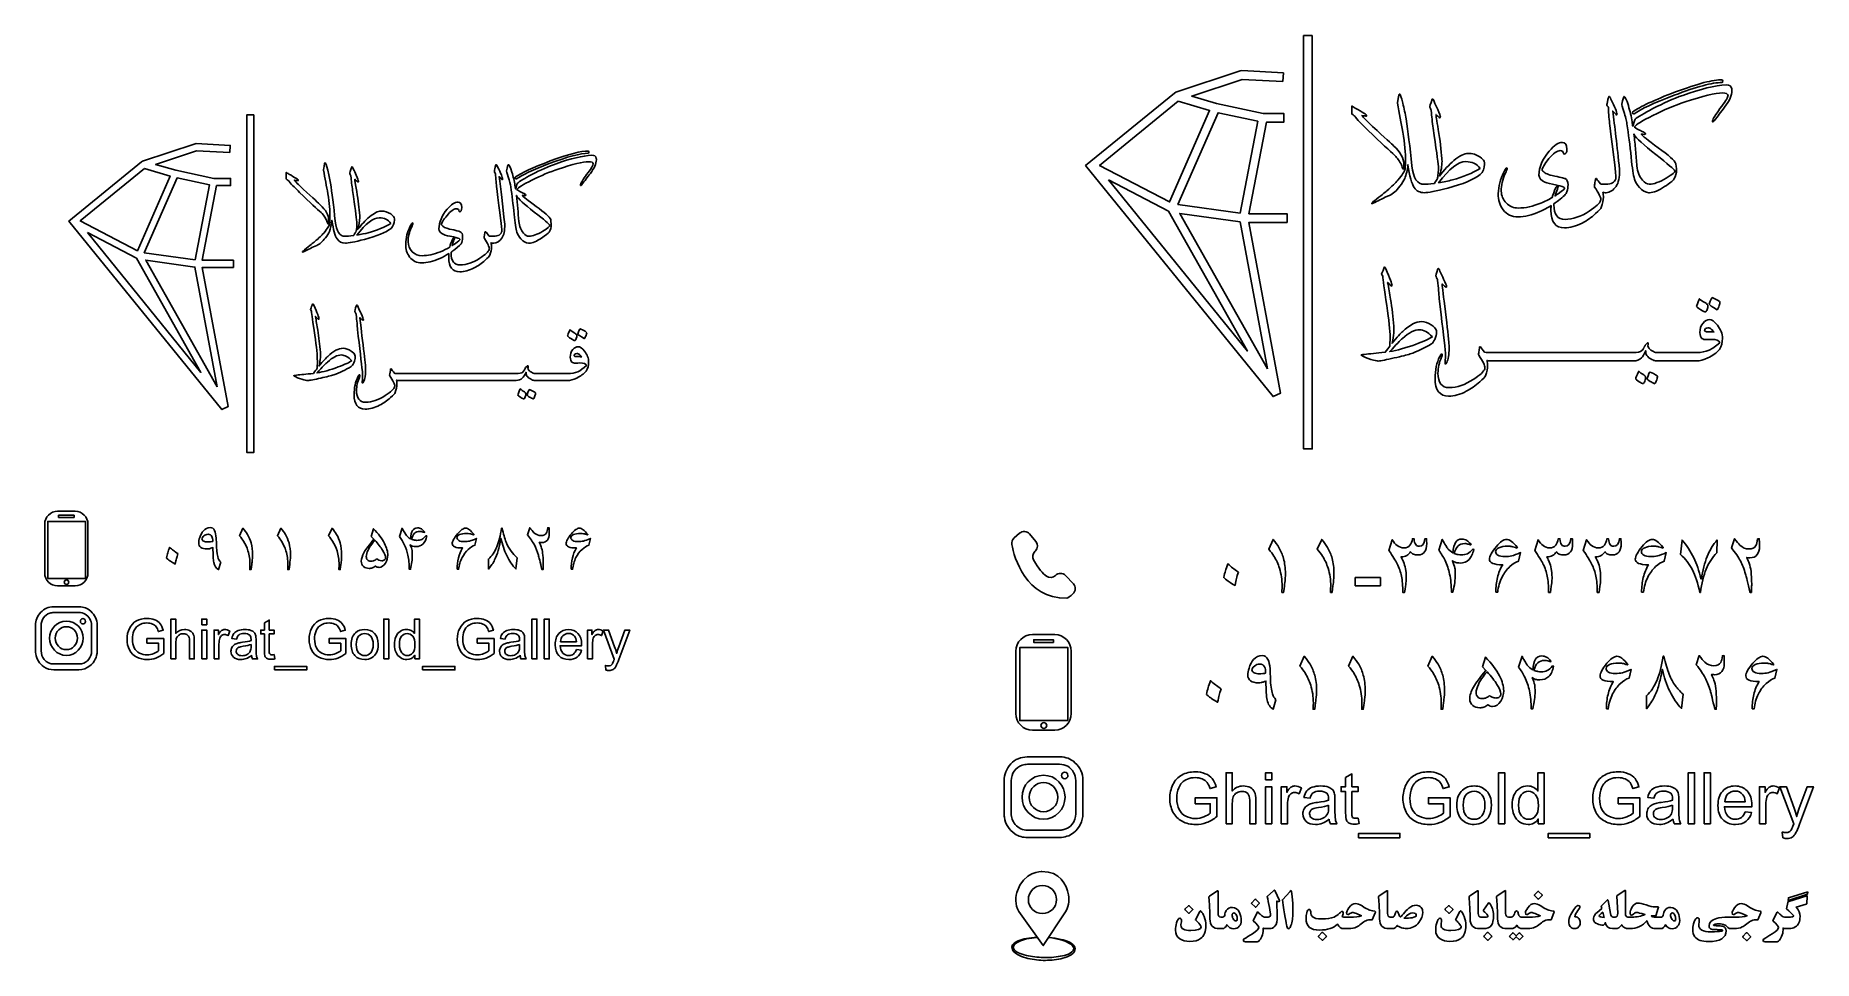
# Model space of a CAD drawing. Header units: millimetres. Extents: x -65 to 70, y -38 to 32.
import ezdxf

# ---------------------------------------------------------------- set-up
doc = ezdxf.new("R2010")
doc.units = ezdxf.units.MM
doc.header["$MEASUREMENT"] = 0
doc.layers.add('Layer 1', color=7, linetype='Continuous')

msp = doc.modelspace()

# ---------------------------------------------------------------- linework, layer by layer
at = {"layer": 'Layer 1', "color": 250}
for points, knots in [([(31.8067, 31.5182), (31.8067, 31.5182), (31.8067, 0.2257), (31.8067, 0.2257), (31.8067, 0.2257), (31.1468, 0.2257), (31.1468, 0.2257), (31.1468, 0.2257), (31.1468, 31.5182), (31.1468, 31.5182), (31.1468, 31.5182), (31.8067, 31.5182), (31.8067, 31.5182)], [0, 0, 0, 0, 0.25, 0.25, 0.25, 0.5, 0.5, 0.5, 0.75, 0.75, 0.75, 1, 1, 1, 1]), ([(29.5843, 28.0346), (29.5843, 28.0346), (26.4898, 28.2021), (26.4898, 28.2021), (26.4898, 28.2021), (22.6847, 26.9337), (22.6847, 26.9337), (22.6847, 26.9337), (24.5618, 26.3816), (24.5618, 26.3816), (24.5618, 26.3816), (28.0984, 25.6237), (28.0984, 25.6237), (28.0984, 25.6237), (29.6441, 25.6237), (29.6441, 25.6237), (29.6441, 25.6237), (29.6441, 24.9638), (29.6441, 24.9638), (29.6441, 24.9638), (28.3384, 24.9638), (28.3384, 24.9638), (28.3384, 24.9638), (27.015, 18.035), (27.015, 18.035), (27.015, 18.035), (29.903, 18.035), (29.903, 18.035), (29.903, 18.035), (29.903, 17.3751), (29.903, 17.3751), (29.903, 17.3751), (27.0127, 17.3751), (27.0127, 17.3751), (27.0127, 17.3751), (29.4129, 4.4632), (29.4129, 4.4632), (29.4129, 4.4632), (28.8343, 4.1963), (28.8343, 4.1963), (28.8343, 4.1963), (14.644, 21.6745), (14.644, 21.6745), (14.644, 21.6745), (21.3787, 27.1689), (21.3787, 27.1689), (21.3787, 27.1689), (21.483, 27.2258), (21.483, 27.2258), (21.483, 27.2258), (26.3432, 28.8458), (26.3432, 28.8458), (26.3432, 28.8458), (26.4632, 28.8624), (26.4632, 28.8624), (26.4632, 28.8624), (29.618, 28.6917), (29.618, 28.6917), (29.618, 28.6917), (29.5843, 28.0346), (29.5843, 28.0346)], [0, 0, 0, 0, 0.05, 0.05, 0.05, 0.1, 0.1, 0.1, 0.15, 0.15, 0.15, 0.2, 0.2, 0.2, 0.25, 0.25, 0.25, 0.3, 0.3, 0.3, 0.35, 0.35, 0.35, 0.4, 0.4, 0.4, 0.45, 0.45, 0.45, 0.5, 0.5, 0.5, 0.55, 0.55, 0.55, 0.6, 0.6, 0.6, 0.65, 0.65, 0.65, 0.7, 0.7, 0.7, 0.75, 0.75, 0.75, 0.8, 0.8, 0.8, 0.85, 0.85, 0.85, 0.9, 0.9, 0.9, 0.95, 0.95, 0.95, 1, 1, 1, 1]), ([(40.2944, 19.6234), (39.9632, 19.6234), (39.7066, 19.7556), (39.5247, 20.02), (39.3334, 20.2998), (39.1764, 20.8752), (39.055, 21.746), (39.0069, 21.337), (38.9244, 20.9872), (38.8094, 20.6979), (38.7488, 20.5471), (38.6258, 20.3512), (38.4408, 20.1116), (38.1826, 19.7711), (37.9215, 19.541), (37.6571, 19.4228), (37.217, 19.2284), (36.8468, 19.0512), (36.5498, 18.8893), (36.4348, 18.8287), (36.3617, 18.7991), (36.3305, 18.7991), (36.3197, 18.7991), (36.3134, 18.8023), (36.3134, 18.8086), (36.3134, 18.8412), (36.3819, 18.9127), (36.5188, 19.0216), (37.004, 19.4072), (37.3181, 19.6592), (37.4611, 19.7788), (37.8406, 20.0977), (38.1174, 20.3605), (38.2899, 20.5658), (38.6274, 20.9731), (38.8078, 21.2562), (38.8327, 21.4132), (38.8559, 21.5874), (38.8684, 21.7974), (38.8684, 22.043), (38.8684, 22.6168), (38.8031, 23.3415), (38.6725, 24.2154), (38.545, 24.8935), (38.4097, 25.6228), (38.2682, 26.4066), (38.265, 26.4221), (38.2992, 26.6226), (38.3723, 27.0083), (38.3817, 27.0627), (38.3957, 27.0907), (38.4128, 27.0907), (38.4673, 27.0907), (38.5527, 26.8606), (38.6678, 26.4018), (38.7657, 26.0021), (38.8466, 25.6025), (38.9104, 25.2044), (39.055, 24.2932), (39.2044, 23.1097), (39.3566, 21.6558), (39.4531, 20.7259), (39.7657, 20.261), (40.2944, 20.261), (40.4157, 20.261), (40.6691, 20.2843), (41.0549, 20.3294), (41.1155, 20.4335), (41.187, 20.5424), (41.2695, 20.6574), (41.285, 20.7088), (41.3037, 20.7927), (41.3285, 20.9079), (41.3627, 21.2671), (41.3722, 21.4988), (41.3611, 21.6045), (41.3176, 22.0243), (41.187, 22.9885), (40.9693, 24.4985), (40.9025, 24.9604), (40.8495, 25.4097), (40.8139, 25.8467), (40.8107, 25.8778), (40.7764, 25.9618), (40.7096, 26.1017), (40.6971, 26.1297), (40.7547, 26.3272), (40.8823, 26.6943), (40.8884, 26.7128), (40.8962, 26.7222), (40.9055, 26.7253), (40.9538, 26.7253), (40.9957, 26.66), (41.0331, 26.5294), (41.1233, 26.3303), (41.215, 26.1281), (41.3052, 25.9244), (41.442, 25.6149), (41.5105, 25.4206), (41.5105, 25.3413), (41.5105, 25.3101), (41.5012, 25.2946), (41.4841, 25.2946), (41.4684, 25.2946), (41.4483, 25.304), (41.4249, 25.3226), (41.3611, 25.3677), (41.2788, 25.444), (41.1777, 25.5513), (41.1746, 25.4891), (41.2321, 25.108), (41.3472, 24.4067), (41.4871, 23.5872), (41.5789, 22.8516), (41.624, 22.2017), (41.6303, 22.1379), (41.6333, 22.0726), (41.6333, 22.0058), (41.6333, 21.6325), (41.5665, 21.2578), (41.4328, 20.8813), (41.792, 21.348), (42.1574, 21.7398), (42.5321, 22.0571), (42.9629, 22.4209), (43.3191, 22.6029), (43.602, 22.6029), (43.9457, 22.6029), (44.2458, 22.5127), (44.504, 22.3338), (44.6765, 22.2125), (44.7824, 22.1052), (44.8181, 22.0104), (44.8398, 21.9373), (44.8507, 21.8596), (44.8507, 21.7787), (44.8507, 21.4662), (44.7434, 21.2065), (44.5319, 20.9995), (44.0451, 20.6202), (43.2241, 20.2781), (42.0672, 19.9749), (41.1684, 19.74), (40.5775, 19.6234), (40.2944, 19.6234)], [0, 0, 0, 0, 0.02083333, 0.02083333, 0.02083333, 0.04166667, 0.04166667, 0.04166667, 0.0625, 0.0625, 0.0625, 0.08333333, 0.08333333, 0.08333333, 0.10416667, 0.10416667, 0.10416667, 0.125, 0.125, 0.125, 0.14583333, 0.14583333, 0.14583333, 0.16666667, 0.16666667, 0.16666667, 0.1875, 0.1875, 0.1875, 0.20833333, 0.20833333, 0.20833333, 0.22916667, 0.22916667, 0.22916667, 0.25, 0.25, 0.25, 0.27083333, 0.27083333, 0.27083333, 0.29166667, 0.29166667, 0.29166667, 0.3125, 0.3125, 0.3125, 0.33333333, 0.33333333, 0.33333333, 0.35416667, 0.35416667, 0.35416667, 0.375, 0.375, 0.375, 0.39583333, 0.39583333, 0.39583333, 0.41666667, 0.41666667, 0.41666667, 0.4375, 0.4375, 0.4375, 0.45833333, 0.45833333, 0.45833333, 0.47916667, 0.47916667, 0.47916667, 0.5, 0.5, 0.5, 0.52083333, 0.52083333, 0.52083333, 0.54166667, 0.54166667, 0.54166667, 0.5625, 0.5625, 0.5625, 0.58333333, 0.58333333, 0.58333333, 0.60416667, 0.60416667, 0.60416667, 0.625, 0.625, 0.625, 0.64583333, 0.64583333, 0.64583333, 0.66666667, 0.66666667, 0.66666667, 0.6875, 0.6875, 0.6875, 0.70833333, 0.70833333, 0.70833333, 0.72916667, 0.72916667, 0.72916667, 0.75, 0.75, 0.75, 0.77083333, 0.77083333, 0.77083333, 0.79166667, 0.79166667, 0.79166667, 0.8125, 0.8125, 0.8125, 0.83333333, 0.83333333, 0.83333333, 0.85416667, 0.85416667, 0.85416667, 0.875, 0.875, 0.875, 0.89583333, 0.89583333, 0.89583333, 0.91666667, 0.91666667, 0.91666667, 0.9375, 0.9375, 0.9375, 0.95833333, 0.95833333, 0.95833333, 0.97916667, 0.97916667, 0.97916667, 1, 1, 1, 1]), ([(63.5783, 27.4825), (63.5845, 27.439), (63.5877, 27.3971), (63.5877, 27.3551), (63.5877, 27.0083), (63.4027, 26.5869), (63.0325, 26.0877), (62.7681, 25.7488), (62.5038, 25.4066), (62.2394, 25.0629), (62.2146, 25.024), (62.1897, 24.9976), (62.1617, 24.9852), (62.1306, 24.9696), (62.1166, 24.9789), (62.1166, 25.0131), (62.1166, 25.0397), (62.126, 25.0769), (62.143, 25.122), (62.2255, 25.332), (62.451, 25.6803), (62.818, 26.1654), (63.1398, 26.593), (63.2984, 26.8622), (63.2954, 26.9725), (63.2938, 27.1094), (63.1492, 27.1763), (62.8631, 27.1763), (62.3437, 27.1763), (61.4044, 26.9492), (60.0438, 26.4936), (59.2662, 26.2324), (58.4529, 25.8918), (57.6054, 25.4734), (56.7735, 25.0598), (56.3193, 24.7768), (56.2432, 24.626), (56.237, 24.6167), (56.2307, 24.601), (56.2214, 24.5809), (56.3147, 24.5078), (56.4391, 24.4331), (56.5946, 24.357), (56.6863, 24.3149), (56.7781, 24.2698), (56.873, 24.2247), (56.9942, 24.1548), (57.055, 24.1051), (57.055, 24.0739), (57.055, 24.0475), (57.0129, 24.035), (56.932, 24.0381), (56.8917, 24.0443), (56.8216, 24.0537), (56.7222, 24.0646), (56.7828, 23.9464), (57.212, 23.6028), (58.0113, 23.0305), (58.7981, 22.4628), (59.2459, 22.0585), (59.3548, 21.8191), (59.3828, 21.4847), (59.3969, 21.3417), (59.3969, 21.3915), (59.3969, 21.1084), (59.3315, 20.8642), (59.2008, 20.6574), (59.1154, 20.5237), (58.8805, 20.3325), (58.4949, 20.0836), (58.0447, 19.7929), (57.6633, 19.6395), (57.3504, 19.6245), (57.3504, 19.6245), (57.3504, 19.6234), (57.3504, 19.6234), (57.3504, 19.6234), (57.3276, 19.6238), (57.3276, 19.6238), (57.3276, 19.6238), (57.3006, 19.6234), (57.3006, 19.6234), (57.3006, 19.6234), (57.3006, 19.6248), (57.3006, 19.6248), (57.0441, 19.6399), (56.8041, 19.7716), (56.5806, 20.02), (56.4018, 20.2205), (56.2789, 20.4319), (56.212, 20.6528), (56.1234, 20.9421), (56.0394, 21.491), (55.9571, 22.3027), (55.8653, 23.2078), (55.761, 24.0537), (55.6428, 24.839), (55.6086, 25.0707), (55.5309, 25.3802), (55.4097, 25.7689), (55.3008, 26.1281), (55.2464, 26.3164), (55.2464, 26.3335), (55.2883, 26.4764), (55.3366, 26.66), (55.3926, 26.8855), (55.4002, 26.901), (55.4127, 26.9087), (55.4284, 26.9087), (55.5045, 26.9087), (55.6102, 26.6786), (55.7471, 26.2199), (55.8746, 25.7923), (55.971, 25.3802), (56.0348, 24.9852), (56.0512, 24.88), (56.0671, 24.7746), (56.0825, 24.6687), (56.0928, 24.677), (56.1038, 24.6764), (56.1157, 24.6664), (56.1405, 24.8343), (56.1872, 25.0069), (56.2571, 25.1858), (56.4733, 25.3646), (56.9227, 25.632), (57.6054, 25.9882), (58.4078, 26.4096), (59.1605, 26.7454), (59.8648, 26.9943), (61.2178, 27.4748), (62.3141, 27.7376), (63.1554, 27.7827), (63.4104, 27.7952), (63.5519, 27.6941), (63.5783, 27.4825)], [0, 0, 0, 0, 0.02222222, 0.02222222, 0.02222222, 0.04444444, 0.04444444, 0.04444444, 0.06666667, 0.06666667, 0.06666667, 0.08888889, 0.08888889, 0.08888889, 0.11111111, 0.11111111, 0.11111111, 0.13333333, 0.13333333, 0.13333333, 0.15555556, 0.15555556, 0.15555556, 0.17777778, 0.17777778, 0.17777778, 0.2, 0.2, 0.2, 0.22222222, 0.22222222, 0.22222222, 0.24444444, 0.24444444, 0.24444444, 0.26666667, 0.26666667, 0.26666667, 0.28888889, 0.28888889, 0.28888889, 0.31111111, 0.31111111, 0.31111111, 0.33333333, 0.33333333, 0.33333333, 0.35555556, 0.35555556, 0.35555556, 0.37777778, 0.37777778, 0.37777778, 0.4, 0.4, 0.4, 0.42222222, 0.42222222, 0.42222222, 0.44444444, 0.44444444, 0.44444444, 0.46666667, 0.46666667, 0.46666667, 0.48888889, 0.48888889, 0.48888889, 0.51111111, 0.51111111, 0.51111111, 0.53333333, 0.53333333, 0.53333333, 0.55555556, 0.55555556, 0.55555556, 0.57777778, 0.57777778, 0.57777778, 0.6, 0.6, 0.6, 0.62222222, 0.62222222, 0.62222222, 0.64444444, 0.64444444, 0.64444444, 0.66666667, 0.66666667, 0.66666667, 0.68888889, 0.68888889, 0.68888889, 0.71111111, 0.71111111, 0.71111111, 0.73333333, 0.73333333, 0.73333333, 0.75555556, 0.75555556, 0.75555556, 0.77777778, 0.77777778, 0.77777778, 0.8, 0.8, 0.8, 0.82222222, 0.82222222, 0.82222222, 0.84444444, 0.84444444, 0.84444444, 0.86666667, 0.86666667, 0.86666667, 0.88888889, 0.88888889, 0.88888889, 0.91111111, 0.91111111, 0.91111111, 0.93333333, 0.93333333, 0.93333333, 0.95555556, 0.95555556, 0.95555556, 0.97777778, 0.97777778, 0.97777778, 1, 1, 1, 1]), ([(62.8412, 28.1606), (62.8802, 28.1606), (62.8972, 28.128), (62.8911, 28.0611), (62.8879, 27.9941), (62.8677, 27.9601), (62.8319, 27.9601), (62.1182, 27.9661), (60.9146, 27.6474), (59.2226, 27.0037), (57.6769, 26.4174), (56.6646, 25.9461), (56.184, 25.5916), (56.1747, 25.5855), (56.1655, 25.5823), (56.153, 25.5823), (56.083, 25.5823), (56.0473, 25.6181), (56.0473, 25.6912), (56.0473, 25.7098), (56.0535, 25.7238), (56.0658, 25.7331), (56.6336, 26.1422), (57.7174, 26.6492), (59.3144, 27.2494), (61.0125, 27.887), (62.1881, 28.1916), (62.8412, 28.1606)], [0, 0, 0, 0, 0.11111111, 0.11111111, 0.11111111, 0.22222222, 0.22222222, 0.22222222, 0.33333333, 0.33333333, 0.33333333, 0.44444444, 0.44444444, 0.44444444, 0.55555556, 0.55555556, 0.55555556, 0.66666667, 0.66666667, 0.66666667, 0.77777778, 0.77777778, 0.77777778, 0.88888889, 0.88888889, 0.88888889, 1, 1, 1, 1]), ([(21.6593, 26.5492), (21.6593, 26.5492), (15.7012, 21.6888), (15.7012, 21.6888), (15.7012, 21.6888), (20.9999, 18.9276), (20.9999, 18.9276), (20.9999, 18.9276), (24.0338, 25.851), (24.0338, 25.851), (24.0338, 25.851), (21.6593, 26.5492), (21.6593, 26.5492)], [0, 0, 0, 0, 0.25, 0.25, 0.25, 0.5, 0.5, 0.5, 0.75, 0.75, 0.75, 1, 1, 1, 1]), ([(26.3521, 18.0745), (26.3521, 18.0745), (27.6822, 25.0391), (27.6822, 25.0391), (27.6822, 25.0391), (24.6785, 25.6829), (24.6785, 25.6829), (24.6785, 25.6829), (21.6355, 18.7379), (21.6355, 18.7379), (21.6355, 18.7379), (26.3521, 18.0745), (26.3521, 18.0745)], [0, 0, 0, 0, 0.25, 0.25, 0.25, 0.5, 0.5, 0.5, 0.75, 0.75, 0.75, 1, 1, 1, 1]), ([(38.7456, 21.774), (38.7456, 21.5221), (38.7316, 21.3961), (38.7051, 21.3961), (38.6896, 21.3961), (38.6616, 21.4537), (38.6227, 21.5687), (38.5745, 21.7056), (38.5388, 21.7911), (38.5185, 21.8238), (38.3304, 22.1302), (38.1702, 22.3478), (38.0397, 22.4753), (37.7022, 22.7646), (37.0382, 23.3851), (36.0444, 24.3383), (35.8719, 24.5062), (35.6992, 24.6711), (35.5298, 24.8359), (35.3446, 25.0147), (35.197, 25.1858), (35.0881, 25.3506), (35.0508, 25.4051), (34.956, 25.4844), (34.8004, 25.5869), (34.8191, 25.6632), (34.8191, 25.8513), (34.8004, 26.1515), (34.7942, 26.1608), (34.7911, 26.1686), (34.7911, 26.1748), (34.7911, 26.1903), (34.8284, 26.1732), (34.8999, 26.1251), (34.9498, 26.0939), (34.9979, 26.0629), (35.046, 26.0287), (35.6386, 25.7192), (35.9355, 25.5247), (35.9355, 25.4454), (35.9355, 25.4299), (35.92, 25.4222), (35.889, 25.4222), (35.8687, 25.4222), (35.8393, 25.4269), (35.8034, 25.4361), (35.7662, 25.4454), (35.6883, 25.4579), (35.5701, 25.4734), (35.6432, 25.3491), (35.9123, 25.0723), (36.3772, 24.6447), (37.3211, 23.7816), (37.853, 23.2933), (37.9712, 23.1814), (38.4874, 22.6931), (38.7456, 22.2234), (38.7456, 21.774)], [0, 0, 0, 0, 0.05263158, 0.05263158, 0.05263158, 0.10526316, 0.10526316, 0.10526316, 0.15789474, 0.15789474, 0.15789474, 0.21052632, 0.21052632, 0.21052632, 0.26315789, 0.26315789, 0.26315789, 0.31578947, 0.31578947, 0.31578947, 0.36842105, 0.36842105, 0.36842105, 0.42105263, 0.42105263, 0.42105263, 0.47368421, 0.47368421, 0.47368421, 0.52631579, 0.52631579, 0.52631579, 0.57894737, 0.57894737, 0.57894737, 0.63157895, 0.63157895, 0.63157895, 0.68421053, 0.68421053, 0.68421053, 0.73684211, 0.73684211, 0.73684211, 0.78947368, 0.78947368, 0.78947368, 0.84210526, 0.84210526, 0.84210526, 0.89473684, 0.89473684, 0.89473684, 0.94736842, 0.94736842, 0.94736842, 1, 1, 1, 1]), ([(55.0831, 21.3728), (55.094, 20.7897), (55.0052, 20.3667), (54.814, 20.1023), (54.6004, 19.8085), (54.3511, 19.6493), (54.066, 19.6263), (54.066, 19.6263), (54.066, 19.6234), (54.066, 19.6234), (54.0469, 19.6228), (54.0283, 19.6228), (54.0103, 19.6235), (54.0103, 19.6235), (53.9929, 19.6234), (53.9929, 19.6234), (53.9929, 19.6234), (53.9929, 19.6245), (53.9929, 19.6245), (53.9274, 19.6289), (53.8696, 19.6419), (53.8203, 19.6638), (53.8483, 19.5301), (53.8607, 19.4025), (53.8607, 19.2813), (53.8607, 19.0667), (53.8063, 18.807), (53.6974, 18.5021), (53.6694, 18.426), (53.5264, 18.2736), (53.2651, 18.0419), (52.9432, 17.7542), (52.6057, 17.5178), (52.2528, 17.3312), (51.7832, 17.0855), (51.3353, 16.9627), (50.9139, 16.9627), (50.2281, 16.9627), (49.8845, 17.4059), (49.8845, 18.2938), (49.8845, 18.4164), (49.8888, 18.5358), (49.8974, 18.6521), (49.626, 18.4831), (49.344, 18.3335), (49.0509, 18.2021), (48.4413, 17.9283), (47.8862, 17.793), (47.3885, 17.7962), (46.9204, 17.7993), (46.5457, 17.9797), (46.2627, 18.3389), (46.0015, 18.6733), (45.8801, 19.0745), (45.8988, 19.541), (45.9238, 20.1334), (46.0528, 20.6637), (46.286, 21.1318), (46.4104, 21.3774), (46.4976, 21.5002), (46.5457, 21.5002), (46.5582, 21.4972), (46.5644, 21.4847), (46.5644, 21.4646), (46.5644, 21.3945), (46.5177, 21.2639), (46.4275, 21.0726), (46.2113, 20.6264), (46.1102, 20.1847), (46.1227, 19.7508), (46.1305, 19.39), (46.2596, 19.0838), (46.5099, 18.8349), (46.7587, 18.5861), (47.0605, 18.4617), (47.4165, 18.4617), (47.9422, 18.4617), (48.5097, 18.5861), (49.1194, 18.8349), (49.4229, 18.9562), (49.7123, 19.0981), (49.988, 19.2598), (50.0467, 19.512), (50.1304, 19.7456), (50.239, 19.9608), (50.3028, 20.0883), (50.3572, 20.1521), (50.3991, 20.1521), (50.4178, 20.1521), (50.4271, 20.1334), (50.4256, 20.0977), (50.4271, 20.051), (50.4085, 19.9858), (50.3711, 19.9018), (50.2964, 19.7286), (50.2374, 19.5567), (50.1943, 19.3863), (50.2747, 19.4376), (50.354, 19.4908), (50.4319, 19.5456), (50.7911, 19.7945), (50.9527, 19.9421), (50.9201, 19.9872), (50.8641, 20.0665), (50.6635, 20.1382), (50.3183, 20.2018), (49.875, 20.2874), (49.5796, 20.3605), (49.4335, 20.4211), (49.1302, 20.5455), (48.9778, 20.7228), (48.9778, 20.953), (48.9778, 21.561), (49.2376, 22.169), (49.7538, 22.7755), (50.1271, 23.217), (50.4567, 23.4363), (50.7413, 23.4363), (50.9761, 23.4363), (51.0927, 23.2669), (51.0927, 22.9263), (51.0927, 22.665), (51.0196, 22.5345), (50.8734, 22.5345), (50.861, 22.5345), (50.8424, 22.581), (50.8144, 22.6728), (50.7879, 22.7662), (50.7117, 22.8127), (50.5873, 22.8127), (50.3463, 22.8127), (50.0617, 22.609), (49.7304, 22.2017), (49.3868, 21.7803), (49.2158, 21.491), (49.2158, 21.337), (49.2158, 21.3277), (49.2173, 21.32), (49.2204, 21.3138), (49.3417, 21.1411), (49.5921, 21.0136), (49.9715, 20.9312), (50.5313, 20.8098), (50.8579, 20.7291), (50.9512, 20.6901), (51.1036, 20.6264), (51.1798, 20.4694), (51.1798, 20.2205), (51.1798, 20.0588), (51.1503, 19.8815), (51.0927, 19.6872), (51.0508, 19.5472), (50.8346, 19.3294), (50.4458, 19.0309), (50.3353, 18.9465), (50.2228, 18.8657), (50.1082, 18.7885), (50.1072, 18.76), (50.1068, 18.7314), (50.1068, 18.7028), (50.1068, 17.9688), (50.3898, 17.6018), (50.9543, 17.605), (51.5406, 17.608), (52.1501, 17.8164), (52.7815, 18.2301), (53.304, 18.5722), (53.5933, 18.8381), (53.6476, 19.0262), (53.6539, 19.0512), (53.6571, 19.076), (53.6571, 19.1039), (53.6571, 19.2735), (53.5015, 19.5923), (53.192, 20.0556), (53.1827, 20.0681), (53.1781, 20.0899), (53.1781, 20.1195), (53.1781, 20.1692), (53.192, 20.264), (53.2184, 20.404), (53.2464, 20.5455), (53.2605, 20.6373), (53.2605, 20.6808), (53.276, 20.7072), (53.2963, 20.7104), (53.3243, 20.6901), (53.3942, 20.589), (53.4938, 20.4585), (53.6243, 20.2982), (53.6447, 20.2749), (53.7758, 20.2626), (54.0164, 20.2611), (54.2567, 20.2633), (54.4368, 20.3004), (54.5544, 20.3697), (54.6507, 20.4257), (54.7332, 20.5237), (54.8, 20.6669), (54.8063, 20.6761), (54.8093, 20.6995), (54.8093, 20.74), (54.8093, 21.0182), (54.6555, 22.34), (54.3491, 24.7037), (54.2977, 25.1096), (54.2573, 25.5684), (54.2309, 26.0784), (54.2246, 26.0971), (54.1966, 26.139), (54.1485, 26.2059), (54.1298, 26.2308), (54.1205, 26.265), (54.1205, 26.3069), (54.1205, 26.3894), (54.1703, 26.5822), (54.2667, 26.8855), (54.2729, 26.9073), (54.2822, 26.9166), (54.2947, 26.9166), (54.3241, 26.9166), (54.3678, 26.8481), (54.4221, 26.7082), (54.7348, 26.1157), (54.8902, 25.7317), (54.8902, 25.5559), (54.8902, 25.5247), (54.8824, 25.5092), (54.8638, 25.5092), (54.8482, 25.5092), (54.828, 25.5185), (54.8047, 25.5372), (54.7984, 25.5434), (54.7177, 25.6306), (54.5621, 25.8016), (54.7177, 24.6711), (54.8902, 23.1953), (55.0831, 21.3728)], [0, 0, 0, 0, 0.01265823, 0.01265823, 0.01265823, 0.02531646, 0.02531646, 0.02531646, 0.03797468, 0.03797468, 0.03797468, 0.05063291, 0.05063291, 0.05063291, 0.06329114, 0.06329114, 0.06329114, 0.07594937, 0.07594937, 0.07594937, 0.08860759, 0.08860759, 0.08860759, 0.10126582, 0.10126582, 0.10126582, 0.11392405, 0.11392405, 0.11392405, 0.12658228, 0.12658228, 0.12658228, 0.13924051, 0.13924051, 0.13924051, 0.15189873, 0.15189873, 0.15189873, 0.16455696, 0.16455696, 0.16455696, 0.17721519, 0.17721519, 0.17721519, 0.18987342, 0.18987342, 0.18987342, 0.20253165, 0.20253165, 0.20253165, 0.21518987, 0.21518987, 0.21518987, 0.2278481, 0.2278481, 0.2278481, 0.24050633, 0.24050633, 0.24050633, 0.25316456, 0.25316456, 0.25316456, 0.26582278, 0.26582278, 0.26582278, 0.27848101, 0.27848101, 0.27848101, 0.29113924, 0.29113924, 0.29113924, 0.30379747, 0.30379747, 0.30379747, 0.3164557, 0.3164557, 0.3164557, 0.32911392, 0.32911392, 0.32911392, 0.34177215, 0.34177215, 0.34177215, 0.35443038, 0.35443038, 0.35443038, 0.36708861, 0.36708861, 0.36708861, 0.37974684, 0.37974684, 0.37974684, 0.39240506, 0.39240506, 0.39240506, 0.40506329, 0.40506329, 0.40506329, 0.41772152, 0.41772152, 0.41772152, 0.43037975, 0.43037975, 0.43037975, 0.44303797, 0.44303797, 0.44303797, 0.4556962, 0.4556962, 0.4556962, 0.46835443, 0.46835443, 0.46835443, 0.48101266, 0.48101266, 0.48101266, 0.49367089, 0.49367089, 0.49367089, 0.50632911, 0.50632911, 0.50632911, 0.51898734, 0.51898734, 0.51898734, 0.53164557, 0.53164557, 0.53164557, 0.5443038, 0.5443038, 0.5443038, 0.55696203, 0.55696203, 0.55696203, 0.56962025, 0.56962025, 0.56962025, 0.58227848, 0.58227848, 0.58227848, 0.59493671, 0.59493671, 0.59493671, 0.60759494, 0.60759494, 0.60759494, 0.62025316, 0.62025316, 0.62025316, 0.63291139, 0.63291139, 0.63291139, 0.64556962, 0.64556962, 0.64556962, 0.65822785, 0.65822785, 0.65822785, 0.67088608, 0.67088608, 0.67088608, 0.6835443, 0.6835443, 0.6835443, 0.69620253, 0.69620253, 0.69620253, 0.70886076, 0.70886076, 0.70886076, 0.72151899, 0.72151899, 0.72151899, 0.73417722, 0.73417722, 0.73417722, 0.74683544, 0.74683544, 0.74683544, 0.75949367, 0.75949367, 0.75949367, 0.7721519, 0.7721519, 0.7721519, 0.78481013, 0.78481013, 0.78481013, 0.79746835, 0.79746835, 0.79746835, 0.81012658, 0.81012658, 0.81012658, 0.82278481, 0.82278481, 0.82278481, 0.83544304, 0.83544304, 0.83544304, 0.84810127, 0.84810127, 0.84810127, 0.86075949, 0.86075949, 0.86075949, 0.87341772, 0.87341772, 0.87341772, 0.88607595, 0.88607595, 0.88607595, 0.89873418, 0.89873418, 0.89873418, 0.91139241, 0.91139241, 0.91139241, 0.92405063, 0.92405063, 0.92405063, 0.93670886, 0.93670886, 0.93670886, 0.94936709, 0.94936709, 0.94936709, 0.96202532, 0.96202532, 0.96202532, 0.97468354, 0.97468354, 0.97468354, 0.98734177, 0.98734177, 0.98734177, 1, 1, 1, 1]), ([(-48.3504, 25.5116), (-48.3504, 25.5116), (-48.3504, -0.0277), (-48.3504, -0.0277), (-48.3504, -0.0277), (-48.889, -0.0277), (-48.889, -0.0277), (-48.889, -0.0277), (-48.889, 25.5116), (-48.889, 25.5116), (-48.889, 25.5116), (-48.3504, 25.5116), (-48.3504, 25.5116)], [0, 0, 0, 0, 0.25, 0.25, 0.25, 0.5, 0.5, 0.5, 0.75, 0.75, 0.75, 1, 1, 1, 1]), ([(-50.1643, 22.6685), (-50.1643, 22.6685), (-52.6898, 22.8051), (-52.6898, 22.8051), (-52.6898, 22.8051), (-55.7953, 21.77), (-55.7953, 21.77), (-55.7953, 21.77), (-54.2634, 21.3194), (-54.2634, 21.3194), (-54.2634, 21.3194), (-51.3769, 20.7008), (-51.3769, 20.7008), (-51.3769, 20.7008), (-50.1154, 20.7008), (-50.1154, 20.7008), (-50.1154, 20.7008), (-50.1154, 20.1622), (-50.1154, 20.1622), (-50.1154, 20.1622), (-51.1811, 20.1622), (-51.1811, 20.1622), (-51.1811, 20.1622), (-52.2612, 14.5073), (-52.2612, 14.5073), (-52.2612, 14.5073), (-49.9042, 14.5073), (-49.9042, 14.5073), (-49.9042, 14.5073), (-49.9042, 13.9687), (-49.9042, 13.9687), (-49.9042, 13.9687), (-52.2631, 13.9687), (-52.2631, 13.9687), (-52.2631, 13.9687), (-50.3042, 3.4307), (-50.3042, 3.4307), (-50.3042, 3.4307), (-50.7763, 3.2129), (-50.7763, 3.2129), (-50.7763, 3.2129), (-62.3577, 17.4777), (-62.3577, 17.4777), (-62.3577, 17.4777), (-56.8612, 21.962), (-56.8612, 21.962), (-56.8612, 21.962), (-56.7761, 22.0083), (-56.7761, 22.0083), (-56.7761, 22.0083), (-52.8095, 23.3306), (-52.8095, 23.3306), (-52.8095, 23.3306), (-52.7116, 23.3441), (-52.7116, 23.3441), (-52.7116, 23.3441), (-50.1368, 23.2048), (-50.1368, 23.2048), (-50.1368, 23.2048), (-50.1643, 22.6685), (-50.1643, 22.6685)], [0, 0, 0, 0, 0.05, 0.05, 0.05, 0.1, 0.1, 0.1, 0.15, 0.15, 0.15, 0.2, 0.2, 0.2, 0.25, 0.25, 0.25, 0.3, 0.3, 0.3, 0.35, 0.35, 0.35, 0.4, 0.4, 0.4, 0.45, 0.45, 0.45, 0.5, 0.5, 0.5, 0.55, 0.55, 0.55, 0.6, 0.6, 0.6, 0.65, 0.65, 0.65, 0.7, 0.7, 0.7, 0.75, 0.75, 0.75, 0.8, 0.8, 0.8, 0.85, 0.85, 0.85, 0.9, 0.9, 0.9, 0.95, 0.95, 0.95, 1, 1, 1, 1]), ([(57.3319, 20.2614), (57.685, 20.2701), (58.1101, 20.427), (58.6085, 20.7305), (59.0796, 21.0166), (59.3005, 21.194), (59.2739, 21.2639), (59.2242, 21.3883), (58.7406, 21.8051), (57.82, 22.5158), (56.8892, 23.2347), (56.3366, 23.7498), (56.1647, 24.0607), (56.2152, 23.6589), (56.2586, 23.2518), (56.2945, 22.8393), (56.324, 22.4427), (56.3567, 22.0446), (56.3894, 21.6464), (56.4469, 21.1847), (56.5899, 20.8239), (56.8184, 20.5658), (56.9912, 20.3706), (57.1623, 20.2682), (57.3319, 20.2614)], [0, 0, 0, 0, 0.125, 0.125, 0.125, 0.25, 0.25, 0.25, 0.375, 0.375, 0.375, 0.5, 0.5, 0.5, 0.625, 0.625, 0.625, 0.75, 0.75, 0.75, 0.875, 0.875, 0.875, 1, 1, 1, 1]), ([(-41.4232, 15.8037), (-41.6935, 15.8037), (-41.903, 15.9116), (-42.0514, 16.1274), (-42.2075, 16.3558), (-42.3357, 16.8254), (-42.4348, 17.5361), (-42.4741, 17.2022), (-42.5414, 16.9168), (-42.6353, 16.6806), (-42.6847, 16.5576), (-42.7851, 16.3977), (-42.9361, 16.2022), (-43.1468, 15.9243), (-43.3599, 15.7364), (-43.5757, 15.64), (-43.9349, 15.4813), (-44.237, 15.3367), (-44.4794, 15.2046), (-44.5732, 15.1551), (-44.6329, 15.131), (-44.6583, 15.131), (-44.6672, 15.131), (-44.6723, 15.1336), (-44.6723, 15.1387), (-44.6723, 15.1653), (-44.6164, 15.2236), (-44.5047, 15.3125), (-44.1087, 15.6272), (-43.8524, 15.8329), (-43.7357, 15.9305), (-43.426, 16.1908), (-43.2, 16.4052), (-43.0592, 16.5728), (-42.7838, 16.9053), (-42.6366, 17.1363), (-42.6162, 17.2645), (-42.5973, 17.4066), (-42.5871, 17.578), (-42.5871, 17.7785), (-42.5871, 18.2468), (-42.6403, 18.8382), (-42.747, 19.5515), (-42.851, 20.1049), (-42.9614, 20.7001), (-43.0769, 21.3398), (-43.0795, 21.3524), (-43.0516, 21.5161), (-42.992, 21.8309), (-42.9843, 21.8753), (-42.9729, 21.8981), (-42.9589, 21.8981), (-42.9144, 21.8981), (-42.8447, 21.7103), (-42.7508, 21.3358), (-42.6709, 21.0097), (-42.6048, 20.6835), (-42.5528, 20.3586), (-42.4348, 19.6149), (-42.3129, 18.6491), (-42.1886, 17.4625), (-42.1099, 16.7035), (-41.8547, 16.3241), (-41.4232, 16.3241), (-41.3243, 16.3241), (-41.1174, 16.3431), (-40.8026, 16.3799), (-40.7531, 16.4649), (-40.6948, 16.5538), (-40.6274, 16.6476), (-40.6148, 16.6895), (-40.5995, 16.758), (-40.5793, 16.852), (-40.5513, 17.1452), (-40.5437, 17.3343), (-40.5526, 17.4206), (-40.5882, 17.7632), (-40.6948, 18.5501), (-40.8724, 19.7825), (-40.927, 20.1594), (-40.9702, 20.5262), (-40.9993, 20.8828), (-41.0019, 20.9082), (-41.0298, 20.9768), (-41.0844, 21.091), (-41.0946, 21.1138), (-41.0476, 21.275), (-40.9434, 21.5746), (-40.9385, 21.5897), (-40.9321, 21.5974), (-40.9245, 21.5999), (-40.8851, 21.5999), (-40.8509, 21.5466), (-40.8204, 21.44), (-40.7467, 21.2775), (-40.6719, 21.1125), (-40.5983, 20.9462), (-40.4866, 20.6937), (-40.4307, 20.5351), (-40.4307, 20.4703), (-40.4307, 20.4449), (-40.4383, 20.4322), (-40.4523, 20.4322), (-40.4651, 20.4322), (-40.4815, 20.4399), (-40.5006, 20.4551), (-40.5526, 20.4919), (-40.6199, 20.5541), (-40.7024, 20.6417), (-40.7048, 20.5909), (-40.658, 20.2799), (-40.564, 19.7076), (-40.4498, 19.0388), (-40.3749, 18.4384), (-40.3381, 17.9079), (-40.333, 17.8559), (-40.3305, 17.8026), (-40.3305, 17.7481), (-40.3305, 17.4434), (-40.3851, 17.1376), (-40.4942, 16.8304), (-40.201, 17.2112), (-39.9028, 17.531), (-39.597, 17.7899), (-39.2454, 18.0869), (-38.9547, 18.2354), (-38.7238, 18.2354), (-38.4433, 18.2354), (-38.1983, 18.1618), (-37.9876, 18.0158), (-37.8468, 17.9168), (-37.7604, 17.8292), (-37.7313, 17.7518), (-37.7135, 17.6922), (-37.7047, 17.6288), (-37.7047, 17.5627), (-37.7047, 17.3077), (-37.7922, 17.0957), (-37.9648, 16.9268), (-38.3621, 16.6172), (-39.0322, 16.338), (-39.9764, 16.0906), (-40.7099, 15.8988), (-41.1922, 15.8037), (-41.4232, 15.8037)], [0, 0, 0, 0, 0.02083333, 0.02083333, 0.02083333, 0.04166667, 0.04166667, 0.04166667, 0.0625, 0.0625, 0.0625, 0.08333333, 0.08333333, 0.08333333, 0.10416667, 0.10416667, 0.10416667, 0.125, 0.125, 0.125, 0.14583333, 0.14583333, 0.14583333, 0.16666667, 0.16666667, 0.16666667, 0.1875, 0.1875, 0.1875, 0.20833333, 0.20833333, 0.20833333, 0.22916667, 0.22916667, 0.22916667, 0.25, 0.25, 0.25, 0.27083333, 0.27083333, 0.27083333, 0.29166667, 0.29166667, 0.29166667, 0.3125, 0.3125, 0.3125, 0.33333333, 0.33333333, 0.33333333, 0.35416667, 0.35416667, 0.35416667, 0.375, 0.375, 0.375, 0.39583333, 0.39583333, 0.39583333, 0.41666667, 0.41666667, 0.41666667, 0.4375, 0.4375, 0.4375, 0.45833333, 0.45833333, 0.45833333, 0.47916667, 0.47916667, 0.47916667, 0.5, 0.5, 0.5, 0.52083333, 0.52083333, 0.52083333, 0.54166667, 0.54166667, 0.54166667, 0.5625, 0.5625, 0.5625, 0.58333333, 0.58333333, 0.58333333, 0.60416667, 0.60416667, 0.60416667, 0.625, 0.625, 0.625, 0.64583333, 0.64583333, 0.64583333, 0.66666667, 0.66666667, 0.66666667, 0.6875, 0.6875, 0.6875, 0.70833333, 0.70833333, 0.70833333, 0.72916667, 0.72916667, 0.72916667, 0.75, 0.75, 0.75, 0.77083333, 0.77083333, 0.77083333, 0.79166667, 0.79166667, 0.79166667, 0.8125, 0.8125, 0.8125, 0.83333333, 0.83333333, 0.83333333, 0.85416667, 0.85416667, 0.85416667, 0.875, 0.875, 0.875, 0.89583333, 0.89583333, 0.89583333, 0.91666667, 0.91666667, 0.91666667, 0.9375, 0.9375, 0.9375, 0.95833333, 0.95833333, 0.95833333, 0.97916667, 0.97916667, 0.97916667, 1, 1, 1, 1]), ([(-29.3535, 17.2315), (-29.3446, 16.7556), (-29.4171, 16.4103), (-29.5732, 16.1946), (-29.7475, 15.9548), (-29.9509, 15.8249), (-30.1836, 15.806), (-30.1836, 15.806), (-30.1836, 15.8037), (-30.1836, 15.8037), (-30.1992, 15.8032), (-30.2144, 15.8032), (-30.2291, 15.8038), (-30.2291, 15.8038), (-30.2433, 15.8037), (-30.2433, 15.8037), (-30.2433, 15.8037), (-30.2433, 15.8046), (-30.2433, 15.8046), (-30.2968, 15.8082), (-30.3439, 15.8188), (-30.3841, 15.8367), (-30.3613, 15.7276), (-30.3512, 15.6234), (-30.3512, 15.5245), (-30.3512, 15.3493), (-30.3956, 15.1374), (-30.4845, 14.8886), (-30.5073, 14.8265), (-30.624, 14.7021), (-30.8373, 14.5129), (-31.1, 14.2781), (-31.3754, 14.0852), (-31.6635, 13.9329), (-32.0467, 13.7324), (-32.4123, 13.6322), (-32.7562, 13.6322), (-33.3159, 13.6322), (-33.5964, 13.9939), (-33.5964, 14.7185), (-33.5964, 14.8186), (-33.5928, 14.916), (-33.5858, 15.011), (-33.8073, 14.8731), (-34.0375, 14.7509), (-34.2767, 14.6437), (-34.7742, 14.4203), (-35.2272, 14.3099), (-35.6334, 14.3125), (-36.0155, 14.3149), (-36.3213, 14.4622), (-36.5523, 14.7553), (-36.7654, 15.0282), (-36.8645, 15.3557), (-36.8492, 15.7364), (-36.8289, 16.2199), (-36.7235, 16.6527), (-36.5332, 17.0348), (-36.4317, 17.2352), (-36.3606, 17.3355), (-36.3213, 17.3355), (-36.3111, 17.333), (-36.306, 17.3228), (-36.306, 17.3064), (-36.306, 17.2492), (-36.3441, 17.1426), (-36.4177, 16.9865), (-36.5942, 16.6223), (-36.6767, 16.2618), (-36.6665, 15.9077), (-36.6601, 15.6132), (-36.5548, 15.3633), (-36.3505, 15.1602), (-36.1474, 14.9571), (-35.9011, 14.8556), (-35.6106, 14.8556), (-35.1816, 14.8556), (-34.7183, 14.9571), (-34.2208, 15.1602), (-33.9731, 15.2591), (-33.7369, 15.375), (-33.5119, 15.507), (-33.4639, 15.7128), (-33.3957, 15.9034), (-33.307, 16.0791), (-33.2549, 16.1831), (-33.2106, 16.2352), (-33.1763, 16.2352), (-33.1611, 16.2352), (-33.1535, 16.2199), (-33.1547, 16.1908), (-33.1535, 16.1527), (-33.1687, 16.0994), (-33.1992, 16.0309), (-33.2601, 15.8896), (-33.3083, 15.7492), (-33.3435, 15.6102), (-33.2779, 15.6521), (-33.2132, 15.6955), (-33.1496, 15.7402), (-32.8564, 15.9433), (-32.7245, 16.0638), (-32.7511, 16.1006), (-32.7968, 16.1654), (-32.9606, 16.2238), (-33.2423, 16.2758), (-33.6041, 16.3456), (-33.8451, 16.4052), (-33.9644, 16.4547), (-34.2119, 16.5563), (-34.3363, 16.701), (-34.3363, 16.8888), (-34.3363, 17.3851), (-34.1243, 17.8813), (-33.703, 18.3763), (-33.3984, 18.7366), (-33.1294, 18.9156), (-32.897, 18.9156), (-32.7054, 18.9156), (-32.6103, 18.7773), (-32.6103, 18.4993), (-32.6103, 18.2861), (-32.6699, 18.1796), (-32.7892, 18.1796), (-32.7994, 18.1796), (-32.8146, 18.2175), (-32.8374, 18.2925), (-32.8591, 18.3687), (-32.9212, 18.4067), (-33.0227, 18.4067), (-33.2194, 18.4067), (-33.4517, 18.2404), (-33.7221, 17.9079), (-34.0026, 17.564), (-34.1421, 17.3279), (-34.1421, 17.2022), (-34.1421, 17.1946), (-34.1409, 17.1884), (-34.1383, 17.1833), (-34.0394, 17.0423), (-33.835, 16.9383), (-33.5254, 16.8711), (-33.0684, 16.772), (-32.8019, 16.7061), (-32.7258, 16.6743), (-32.6014, 16.6223), (-32.5392, 16.4941), (-32.5392, 16.291), (-32.5392, 16.1591), (-32.5633, 16.0143), (-32.6103, 15.8557), (-32.6445, 15.7415), (-32.8209, 15.5638), (-33.1382, 15.3201), (-33.2284, 15.2512), (-33.3203, 15.1853), (-33.4138, 15.1223), (-33.4146, 15.099), (-33.4149, 15.0757), (-33.4149, 15.0524), (-33.4149, 14.4533), (-33.1839, 14.1537), (-32.7232, 14.1564), (-32.2447, 14.1588), (-31.7473, 14.3289), (-31.232, 14.6666), (-30.8056, 14.9457), (-30.5694, 15.1628), (-30.5251, 15.3163), (-30.52, 15.3367), (-30.5174, 15.3569), (-30.5174, 15.3797), (-30.5174, 15.5181), (-30.6444, 15.7783), (-30.8969, 16.1565), (-30.9045, 16.1667), (-30.9083, 16.1844), (-30.9083, 16.2085), (-30.9083, 16.2491), (-30.8969, 16.3265), (-30.8754, 16.4408), (-30.8525, 16.5563), (-30.8411, 16.6312), (-30.8411, 16.6667), (-30.8284, 16.6882), (-30.8118, 16.6908), (-30.789, 16.6743), (-30.7319, 16.5918), (-30.6506, 16.4853), (-30.5441, 16.3545), (-30.5274, 16.3354), (-30.4204, 16.3254), (-30.2241, 16.3242), (-30.028, 16.326), (-29.881, 16.3562), (-29.785, 16.4128), (-29.7064, 16.4585), (-29.6391, 16.5385), (-29.5845, 16.6553), (-29.5794, 16.6629), (-29.577, 16.6819), (-29.577, 16.715), (-29.577, 16.9421), (-29.7025, 18.0208), (-29.9526, 19.95), (-29.9945, 20.2812), (-30.0275, 20.6557), (-30.0491, 21.0719), (-30.0541, 21.0872), (-30.077, 21.1214), (-30.1163, 21.176), (-30.1315, 21.1963), (-30.1391, 21.2242), (-30.1391, 21.2584), (-30.1391, 21.3258), (-30.0985, 21.4831), (-30.0198, 21.7307), (-30.0147, 21.7484), (-30.0072, 21.756), (-29.997, 21.756), (-29.973, 21.756), (-29.9373, 21.7001), (-29.893, 21.5859), (-29.6378, 21.1023), (-29.5109, 20.7889), (-29.5109, 20.6455), (-29.5109, 20.6201), (-29.5173, 20.6074), (-29.5325, 20.6074), (-29.5452, 20.6074), (-29.5617, 20.615), (-29.5807, 20.6302), (-29.5858, 20.6353), (-29.6518, 20.7065), (-29.7787, 20.846), (-29.6518, 19.9233), (-29.5109, 18.7189), (-29.3535, 17.2315)], [0, 0, 0, 0, 0.01265823, 0.01265823, 0.01265823, 0.02531646, 0.02531646, 0.02531646, 0.03797468, 0.03797468, 0.03797468, 0.05063291, 0.05063291, 0.05063291, 0.06329114, 0.06329114, 0.06329114, 0.07594937, 0.07594937, 0.07594937, 0.08860759, 0.08860759, 0.08860759, 0.10126582, 0.10126582, 0.10126582, 0.11392405, 0.11392405, 0.11392405, 0.12658228, 0.12658228, 0.12658228, 0.13924051, 0.13924051, 0.13924051, 0.15189873, 0.15189873, 0.15189873, 0.16455696, 0.16455696, 0.16455696, 0.17721519, 0.17721519, 0.17721519, 0.18987342, 0.18987342, 0.18987342, 0.20253165, 0.20253165, 0.20253165, 0.21518987, 0.21518987, 0.21518987, 0.2278481, 0.2278481, 0.2278481, 0.24050633, 0.24050633, 0.24050633, 0.25316456, 0.25316456, 0.25316456, 0.26582278, 0.26582278, 0.26582278, 0.27848101, 0.27848101, 0.27848101, 0.29113924, 0.29113924, 0.29113924, 0.30379747, 0.30379747, 0.30379747, 0.3164557, 0.3164557, 0.3164557, 0.32911392, 0.32911392, 0.32911392, 0.34177215, 0.34177215, 0.34177215, 0.35443038, 0.35443038, 0.35443038, 0.36708861, 0.36708861, 0.36708861, 0.37974684, 0.37974684, 0.37974684, 0.39240506, 0.39240506, 0.39240506, 0.40506329, 0.40506329, 0.40506329, 0.41772152, 0.41772152, 0.41772152, 0.43037975, 0.43037975, 0.43037975, 0.44303797, 0.44303797, 0.44303797, 0.4556962, 0.4556962, 0.4556962, 0.46835443, 0.46835443, 0.46835443, 0.48101266, 0.48101266, 0.48101266, 0.49367089, 0.49367089, 0.49367089, 0.50632911, 0.50632911, 0.50632911, 0.51898734, 0.51898734, 0.51898734, 0.53164557, 0.53164557, 0.53164557, 0.5443038, 0.5443038, 0.5443038, 0.55696203, 0.55696203, 0.55696203, 0.56962025, 0.56962025, 0.56962025, 0.58227848, 0.58227848, 0.58227848, 0.59493671, 0.59493671, 0.59493671, 0.60759494, 0.60759494, 0.60759494, 0.62025316, 0.62025316, 0.62025316, 0.63291139, 0.63291139, 0.63291139, 0.64556962, 0.64556962, 0.64556962, 0.65822785, 0.65822785, 0.65822785, 0.67088608, 0.67088608, 0.67088608, 0.6835443, 0.6835443, 0.6835443, 0.69620253, 0.69620253, 0.69620253, 0.70886076, 0.70886076, 0.70886076, 0.72151899, 0.72151899, 0.72151899, 0.73417722, 0.73417722, 0.73417722, 0.74683544, 0.74683544, 0.74683544, 0.75949367, 0.75949367, 0.75949367, 0.7721519, 0.7721519, 0.7721519, 0.78481013, 0.78481013, 0.78481013, 0.79746835, 0.79746835, 0.79746835, 0.81012658, 0.81012658, 0.81012658, 0.82278481, 0.82278481, 0.82278481, 0.83544304, 0.83544304, 0.83544304, 0.84810127, 0.84810127, 0.84810127, 0.86075949, 0.86075949, 0.86075949, 0.87341772, 0.87341772, 0.87341772, 0.88607595, 0.88607595, 0.88607595, 0.89873418, 0.89873418, 0.89873418, 0.91139241, 0.91139241, 0.91139241, 0.92405063, 0.92405063, 0.92405063, 0.93670886, 0.93670886, 0.93670886, 0.94936709, 0.94936709, 0.94936709, 0.96202532, 0.96202532, 0.96202532, 0.97468354, 0.97468354, 0.97468354, 0.98734177, 0.98734177, 0.98734177, 1, 1, 1, 1]), ([(-22.4202, 22.2179), (-22.4151, 22.1824), (-22.4125, 22.1482), (-22.4125, 22.1139), (-22.4125, 21.8309), (-22.5635, 21.487), (-22.8657, 21.0795), (-23.0814, 20.8029), (-23.2972, 20.5236), (-23.5129, 20.2431), (-23.5332, 20.2114), (-23.5535, 20.1899), (-23.5764, 20.1797), (-23.6017, 20.167), (-23.6132, 20.1746), (-23.6132, 20.2025), (-23.6132, 20.2242), (-23.6055, 20.2546), (-23.5916, 20.2914), (-23.5243, 20.4628), (-23.3403, 20.7471), (-23.0407, 21.1429), (-22.7781, 21.4919), (-22.6486, 21.7116), (-22.6511, 21.8017), (-22.6524, 21.9134), (-22.7704, 21.968), (-23.0039, 21.968), (-23.4278, 21.968), (-24.1944, 21.7826), (-25.3049, 21.4108), (-25.9395, 21.1976), (-26.6033, 20.9196), (-27.2949, 20.5782), (-27.9739, 20.2406), (-28.3446, 20.0096), (-28.4067, 19.8865), (-28.4118, 19.879), (-28.4169, 19.8662), (-28.4245, 19.8497), (-28.3484, 19.7901), (-28.2468, 19.7291), (-28.1199, 19.667), (-28.045, 19.6327), (-27.9701, 19.5959), (-27.8927, 19.559), (-27.7938, 19.502), (-27.7442, 19.4614), (-27.7442, 19.436), (-27.7442, 19.4144), (-27.7785, 19.4042), (-27.8445, 19.4067), (-27.8775, 19.4118), (-27.9346, 19.4195), (-28.0158, 19.4284), (-27.9663, 19.3319), (-27.616, 19.0514), (-26.9637, 18.5844), (-26.3215, 18.1211), (-25.956, 17.7911), (-25.8672, 17.5957), (-25.8443, 17.3228), (-25.8328, 17.2061), (-25.8328, 17.2467), (-25.8328, 17.0157), (-25.8862, 16.8164), (-25.9928, 16.6476), (-26.0625, 16.5385), (-26.2543, 16.3824), (-26.569, 16.1793), (-26.9364, 15.942), (-27.2477, 15.8168), (-27.5031, 15.8046), (-27.5031, 15.8046), (-27.5031, 15.8037), (-27.5031, 15.8037), (-27.5031, 15.8037), (-27.5217, 15.804), (-27.5217, 15.804), (-27.5217, 15.804), (-27.5437, 15.8037), (-27.5437, 15.8037), (-27.5437, 15.8037), (-27.5437, 15.8049), (-27.5437, 15.8049), (-27.7531, 15.8172), (-27.9489, 15.9246), (-28.1313, 16.1274), (-28.2772, 16.291), (-28.3776, 16.4636), (-28.4322, 16.6438), (-28.5045, 16.88), (-28.573, 17.3279), (-28.6402, 17.9904), (-28.7151, 18.7291), (-28.8002, 19.4195), (-28.8967, 20.0604), (-28.9246, 20.2495), (-28.988, 20.5021), (-29.087, 20.8194), (-29.1759, 21.1125), (-29.2203, 21.2661), (-29.2203, 21.2801), (-29.186, 21.3968), (-29.1466, 21.5466), (-29.101, 21.7307), (-29.0947, 21.7433), (-29.0845, 21.7496), (-29.0717, 21.7496), (-29.0096, 21.7496), (-28.9233, 21.5618), (-28.8116, 21.1874), (-28.7076, 20.8384), (-28.6289, 20.5021), (-28.5768, 20.1797), (-28.5634, 20.0939), (-28.5504, 20.0078), (-28.5378, 19.9214), (-28.5294, 19.9282), (-28.5204, 19.9277), (-28.5107, 19.9195), (-28.4905, 20.0566), (-28.4524, 20.1974), (-28.3954, 20.3435), (-28.2189, 20.4894), (-27.8521, 20.7076), (-27.2949, 20.9983), (-26.6401, 21.3422), (-26.0257, 21.6163), (-25.4509, 21.8194), (-24.3467, 22.2116), (-23.452, 22.4261), (-22.7653, 22.4629), (-22.5572, 22.4731), (-22.4417, 22.3906), (-22.4202, 22.2179)], [0, 0, 0, 0, 0.02222222, 0.02222222, 0.02222222, 0.04444444, 0.04444444, 0.04444444, 0.06666667, 0.06666667, 0.06666667, 0.08888889, 0.08888889, 0.08888889, 0.11111111, 0.11111111, 0.11111111, 0.13333333, 0.13333333, 0.13333333, 0.15555556, 0.15555556, 0.15555556, 0.17777778, 0.17777778, 0.17777778, 0.2, 0.2, 0.2, 0.22222222, 0.22222222, 0.22222222, 0.24444444, 0.24444444, 0.24444444, 0.26666667, 0.26666667, 0.26666667, 0.28888889, 0.28888889, 0.28888889, 0.31111111, 0.31111111, 0.31111111, 0.33333333, 0.33333333, 0.33333333, 0.35555556, 0.35555556, 0.35555556, 0.37777778, 0.37777778, 0.37777778, 0.4, 0.4, 0.4, 0.42222222, 0.42222222, 0.42222222, 0.44444444, 0.44444444, 0.44444444, 0.46666667, 0.46666667, 0.46666667, 0.48888889, 0.48888889, 0.48888889, 0.51111111, 0.51111111, 0.51111111, 0.53333333, 0.53333333, 0.53333333, 0.55555556, 0.55555556, 0.55555556, 0.57777778, 0.57777778, 0.57777778, 0.6, 0.6, 0.6, 0.62222222, 0.62222222, 0.62222222, 0.64444444, 0.64444444, 0.64444444, 0.66666667, 0.66666667, 0.66666667, 0.68888889, 0.68888889, 0.68888889, 0.71111111, 0.71111111, 0.71111111, 0.73333333, 0.73333333, 0.73333333, 0.75555556, 0.75555556, 0.75555556, 0.77777778, 0.77777778, 0.77777778, 0.8, 0.8, 0.8, 0.82222222, 0.82222222, 0.82222222, 0.84444444, 0.84444444, 0.84444444, 0.86666667, 0.86666667, 0.86666667, 0.88888889, 0.88888889, 0.88888889, 0.91111111, 0.91111111, 0.91111111, 0.93333333, 0.93333333, 0.93333333, 0.95555556, 0.95555556, 0.95555556, 0.97777778, 0.97777778, 0.97777778, 1, 1, 1, 1]), ([(-23.0218, 22.7713), (-22.9899, 22.7713), (-22.9761, 22.7447), (-22.9811, 22.6901), (-22.9837, 22.6355), (-23.0001, 22.6076), (-23.0293, 22.6076), (-23.6119, 22.6126), (-24.5942, 22.3525), (-25.9751, 21.8271), (-27.2366, 21.3486), (-28.0628, 20.964), (-28.455, 20.6746), (-28.4626, 20.6696), (-28.4701, 20.667), (-28.4803, 20.667), (-28.5375, 20.667), (-28.5666, 20.6963), (-28.5666, 20.7559), (-28.5666, 20.7711), (-28.5615, 20.7826), (-28.5515, 20.7901), (-28.0881, 21.124), (-27.2036, 21.5378), (-25.9002, 22.0276), (-24.5143, 22.548), (-23.5548, 22.7966), (-23.0218, 22.7713)], [0, 0, 0, 0, 0.11111111, 0.11111111, 0.11111111, 0.22222222, 0.22222222, 0.22222222, 0.33333333, 0.33333333, 0.33333333, 0.44444444, 0.44444444, 0.44444444, 0.55555556, 0.55555556, 0.55555556, 0.66666667, 0.66666667, 0.66666667, 0.77777778, 0.77777778, 0.77777778, 0.88888889, 0.88888889, 0.88888889, 1, 1, 1, 1]), ([(44.5273, 21.4599), (44.2629, 21.8051), (43.8975, 21.9792), (43.4341, 21.9792), (42.8804, 21.9792), (42.1932, 21.4443), (41.369, 20.3745), (41.7608, 20.4351), (42.1139, 20.5097), (42.4264, 20.5984), (43.2194, 20.8177), (43.9193, 21.1038), (44.5273, 21.4599)], [0, 0, 0, 0, 0.25, 0.25, 0.25, 0.5, 0.5, 0.5, 0.75, 0.75, 0.75, 1, 1, 1, 1]), ([(-56.6322, 21.4562), (-56.6322, 21.4562), (-61.4949, 17.4894), (-61.4949, 17.4894), (-61.4949, 17.4894), (-57.1704, 15.2358), (-57.1704, 15.2358), (-57.1704, 15.2358), (-54.6943, 20.8863), (-54.6943, 20.8863), (-54.6943, 20.8863), (-56.6322, 21.4562), (-56.6322, 21.4562)], [0, 0, 0, 0, 0.25, 0.25, 0.25, 0.5, 0.5, 0.5, 0.75, 0.75, 0.75, 1, 1, 1, 1]), ([(-52.8022, 14.5396), (-52.8022, 14.5396), (-51.7167, 20.2237), (-51.7167, 20.2237), (-51.7167, 20.2237), (-54.1681, 20.7491), (-54.1681, 20.7491), (-54.1681, 20.7491), (-56.6517, 15.081), (-56.6517, 15.081), (-56.6517, 15.081), (-52.8022, 14.5396), (-52.8022, 14.5396)], [0, 0, 0, 0, 0.25, 0.25, 0.25, 0.5, 0.5, 0.5, 0.75, 0.75, 0.75, 1, 1, 1, 1]), ([(-42.6873, 17.5589), (-42.6873, 17.3534), (-42.6987, 17.2505), (-42.7204, 17.2505), (-42.733, 17.2505), (-42.7559, 17.2975), (-42.7876, 17.3913), (-42.827, 17.5031), (-42.8561, 17.5729), (-42.8727, 17.5995), (-43.0262, 17.8496), (-43.1569, 18.0272), (-43.2635, 18.1313), (-43.5389, 18.3674), (-44.0808, 18.8738), (-44.8918, 19.6517), (-45.0327, 19.7888), (-45.1736, 19.9233), (-45.3119, 20.0579), (-45.463, 20.2038), (-45.5835, 20.3435), (-45.6724, 20.4779), (-45.7028, 20.5224), (-45.7802, 20.5872), (-45.9072, 20.6708), (-45.8919, 20.7331), (-45.8919, 20.8866), (-45.9072, 21.1316), (-45.9123, 21.1391), (-45.9147, 21.1455), (-45.9147, 21.1506), (-45.9147, 21.1633), (-45.8843, 21.1493), (-45.826, 21.11), (-45.7853, 21.0846), (-45.746, 21.0593), (-45.7067, 21.0313), (-45.2231, 20.7788), (-44.9807, 20.6201), (-44.9807, 20.5553), (-44.9807, 20.5427), (-44.9934, 20.5364), (-45.0187, 20.5364), (-45.0353, 20.5364), (-45.0593, 20.5402), (-45.0885, 20.5477), (-45.119, 20.5553), (-45.1825, 20.5655), (-45.279, 20.5782), (-45.2193, 20.4767), (-44.9997, 20.2508), (-44.6202, 19.9018), (-43.8499, 19.1974), (-43.4158, 18.7989), (-43.3193, 18.7075), (-42.898, 18.309), (-42.6873, 17.9257), (-42.6873, 17.5589)], [0, 0, 0, 0, 0.05263158, 0.05263158, 0.05263158, 0.10526316, 0.10526316, 0.10526316, 0.15789474, 0.15789474, 0.15789474, 0.21052632, 0.21052632, 0.21052632, 0.26315789, 0.26315789, 0.26315789, 0.31578947, 0.31578947, 0.31578947, 0.36842105, 0.36842105, 0.36842105, 0.42105263, 0.42105263, 0.42105263, 0.47368421, 0.47368421, 0.47368421, 0.52631579, 0.52631579, 0.52631579, 0.57894737, 0.57894737, 0.57894737, 0.63157895, 0.63157895, 0.63157895, 0.68421053, 0.68421053, 0.68421053, 0.73684211, 0.73684211, 0.73684211, 0.78947368, 0.78947368, 0.78947368, 0.84210526, 0.84210526, 0.84210526, 0.89473684, 0.89473684, 0.89473684, 0.94736842, 0.94736842, 0.94736842, 1, 1, 1, 1]), ([(16.3632, 20.6005), (16.3632, 20.6005), (26.8911, 7.6331), (26.8911, 7.6331), (26.8911, 7.6331), (20.9211, 18.2251), (20.9211, 18.2251), (20.9211, 18.2251), (16.3632, 20.6005), (16.3632, 20.6005)], [0, 0, 0, 0, 0.33333333, 0.33333333, 0.33333333, 0.66666667, 0.66666667, 0.66666667, 1, 1, 1, 1]), ([(-27.5181, 16.3244), (-27.23, 16.3315), (-26.8831, 16.4596), (-26.4763, 16.7073), (-26.0918, 16.9408), (-25.9115, 17.0855), (-25.9332, 17.1426), (-25.9738, 17.2441), (-26.3685, 17.5843), (-27.1198, 18.1643), (-27.8795, 18.7511), (-28.3305, 19.1715), (-28.4707, 19.4252), (-28.4296, 19.0972), (-28.3942, 18.765), (-28.3648, 18.4283), (-28.3408, 18.1046), (-28.314, 17.7798), (-28.2874, 17.4548), (-28.2404, 17.078), (-28.1237, 16.7835), (-27.9372, 16.5728), (-27.7963, 16.4135), (-27.6566, 16.33), (-27.5181, 16.3244)], [0, 0, 0, 0, 0.125, 0.125, 0.125, 0.25, 0.25, 0.25, 0.375, 0.375, 0.375, 0.5, 0.5, 0.5, 0.625, 0.625, 0.625, 0.75, 0.75, 0.75, 0.875, 0.875, 0.875, 1, 1, 1, 1]), ([(-37.9686, 17.3026), (-38.1843, 17.5843), (-38.4826, 17.7264), (-38.8608, 17.7264), (-39.3127, 17.7264), (-39.8736, 17.2898), (-40.5463, 16.4167), (-40.2265, 16.4662), (-39.9383, 16.527), (-39.6832, 16.5995), (-39.036, 16.7784), (-38.4648, 17.0119), (-37.9686, 17.3026)], [0, 0, 0, 0, 0.25, 0.25, 0.25, 0.5, 0.5, 0.5, 0.75, 0.75, 0.75, 1, 1, 1, 1]), ([(28.4043, 6.2904), (28.4043, 6.2904), (26.3369, 17.412), (26.3369, 17.412), (26.3369, 17.412), (21.7741, 18.0537), (21.7741, 18.0537), (21.7741, 18.0537), (28.4043, 6.2904), (28.4043, 6.2904)], [0, 0, 0, 0, 0.33333333, 0.33333333, 0.33333333, 0.66666667, 0.66666667, 0.66666667, 1, 1, 1, 1]), ([(-60.9546, 16.6011), (-60.9546, 16.6011), (-52.3623, 6.0179), (-52.3623, 6.0179), (-52.3623, 6.0179), (-57.2347, 14.6625), (-57.2347, 14.6625), (-57.2347, 14.6625), (-60.9546, 16.6011), (-60.9546, 16.6011)], [0, 0, 0, 0, 0.33333333, 0.33333333, 0.33333333, 0.66666667, 0.66666667, 0.66666667, 1, 1, 1, 1]), ([(-51.1273, 4.922), (-51.1273, 4.922), (-52.8146, 13.9989), (-52.8146, 13.9989), (-52.8146, 13.9989), (-56.5385, 14.5226), (-56.5385, 14.5226), (-56.5385, 14.5226), (-51.1273, 4.922), (-51.1273, 4.922)], [0, 0, 0, 0, 0.33333333, 0.33333333, 0.33333333, 0.66666667, 0.66666667, 0.66666667, 1, 1, 1, 1]), ([(41.1881, 9.2409), (41.2067, 9.1895), (41.2161, 9.1289), (41.2161, 9.0621), (41.2161, 8.905), (41.171, 8.7262), (41.0792, 8.5255), (40.9969, 8.3467), (40.9206, 8.2332), (40.8475, 8.1881), (40.3157, 7.8601), (39.7699, 7.6034), (39.2116, 7.4184), (38.9753, 7.339), (38.574, 7.238), (38.0095, 7.1135), (37.4342, 6.9829), (37.033, 6.9052), (36.8013, 6.8804), (36.708, 6.8804), (36.5244, 6.9223), (36.2554, 7.0032), (35.9413, 7.098), (35.7112, 7.1961), (35.5618, 7.3002), (35.5262, 7.3173), (35.5075, 7.3298), (35.5075, 7.336), (35.5075, 7.3483), (35.5914, 7.3654), (35.7578, 7.3857), (36.1372, 7.423), (36.6613, 7.4759), (37.33, 7.5458), (37.4886, 7.7371), (37.6022, 7.8957), (37.672, 8.0202), (37.6892, 8.1415), (37.6986, 8.3654), (37.6986, 8.6934), (37.6986, 9.1833), (37.6177, 9.9795), (37.4528, 11.0851), (37.2647, 12.3183), (37.1636, 13.057), (37.148, 13.2996), (37.1294, 13.3447), (37.0982, 13.3991), (37.0517, 13.4597), (37.0859, 13.5375), (37.1419, 13.6805), (37.2211, 13.8875), (37.2273, 13.9511), (37.243, 13.9837), (37.2709, 13.9837), (37.3004, 13.9837), (37.3346, 13.9434), (37.3704, 13.8641), (37.6892, 13.1456), (37.8494, 12.7274), (37.8494, 12.6122), (37.8494, 12.578), (37.84, 12.5609), (37.8214, 12.5609), (37.8073, 12.5609), (37.7856, 12.5703), (37.7576, 12.5889), (37.7157, 12.634), (37.6348, 12.7165), (37.5166, 12.8347), (37.5897, 12.4101), (37.6628, 11.9855), (37.7359, 11.5641), (37.8448, 10.883), (37.9271, 10.2004), (37.9815, 9.5146), (37.9972, 9.328), (37.9909, 9.0993), (37.9629, 8.8257), (37.9364, 8.5521), (37.8975, 8.3546), (37.8494, 8.2332), (38.2444, 8.695), (38.5134, 8.9936), (38.6564, 9.1273), (39.1929, 9.628), (39.6703, 9.8769), (40.0855, 9.8738), (40.3297, 9.8706), (40.5739, 9.7851), (40.8195, 9.6188), (41.0263, 9.4756), (41.1491, 9.3498), (41.1881, 9.2409)], [0, 0, 0, 0, 0.03225806, 0.03225806, 0.03225806, 0.06451613, 0.06451613, 0.06451613, 0.09677419, 0.09677419, 0.09677419, 0.12903226, 0.12903226, 0.12903226, 0.16129032, 0.16129032, 0.16129032, 0.19354839, 0.19354839, 0.19354839, 0.22580645, 0.22580645, 0.22580645, 0.25806452, 0.25806452, 0.25806452, 0.29032258, 0.29032258, 0.29032258, 0.32258065, 0.32258065, 0.32258065, 0.35483871, 0.35483871, 0.35483871, 0.38709677, 0.38709677, 0.38709677, 0.41935484, 0.41935484, 0.41935484, 0.4516129, 0.4516129, 0.4516129, 0.48387097, 0.48387097, 0.48387097, 0.51612903, 0.51612903, 0.51612903, 0.5483871, 0.5483871, 0.5483871, 0.58064516, 0.58064516, 0.58064516, 0.61290323, 0.61290323, 0.61290323, 0.64516129, 0.64516129, 0.64516129, 0.67741935, 0.67741935, 0.67741935, 0.70967742, 0.70967742, 0.70967742, 0.74193548, 0.74193548, 0.74193548, 0.77419355, 0.77419355, 0.77419355, 0.80645161, 0.80645161, 0.80645161, 0.83870968, 0.83870968, 0.83870968, 0.87096774, 0.87096774, 0.87096774, 0.90322581, 0.90322581, 0.90322581, 0.93548387, 0.93548387, 0.93548387, 0.96774194, 0.96774194, 0.96774194, 1, 1, 1, 1]), ([(42.1491, 8.3063), (42.1616, 8.1539), (42.1678, 8.0077), (42.1678, 7.8647), (42.1678, 7.3608), (42.1087, 6.997), (41.9905, 6.7761), (41.9454, 6.6906), (41.9112, 6.6486), (41.8894, 6.6486), (41.8568, 6.6486), (41.8521, 6.7451), (41.8769, 6.9394), (41.9065, 7.185), (41.9081, 7.4417), (41.8817, 7.7091), (41.7712, 8.5785), (41.6204, 9.8847), (41.4261, 11.6279), (41.4012, 11.9466), (41.3607, 12.407), (41.3031, 13.0088), (41.2938, 13.0415), (41.2518, 13.1317), (41.1787, 13.2762), (41.1617, 13.3105), (41.2099, 13.5033), (41.325, 13.8547), (41.3311, 13.8764), (41.3405, 13.8875), (41.353, 13.8875), (41.3824, 13.8875), (41.4261, 13.8221), (41.4805, 13.6914), (41.5737, 13.4908), (41.6671, 13.2903), (41.7588, 13.0896), (41.9035, 12.7801), (41.9766, 12.5874), (41.9766, 12.5112), (41.9766, 12.4878), (41.9671, 12.4753), (41.95, 12.4753), (41.9377, 12.4753), (41.9174, 12.4848), (41.8894, 12.5019), (41.8147, 12.5609), (41.734, 12.6325), (41.6484, 12.7211), (41.6422, 12.6356), (41.7044, 12.0773), (41.835, 11.0448), (41.9937, 9.8147), (42.0978, 8.9018), (42.1491, 8.3063)], [0, 0, 0, 0, 0.05555556, 0.05555556, 0.05555556, 0.11111111, 0.11111111, 0.11111111, 0.16666667, 0.16666667, 0.16666667, 0.22222222, 0.22222222, 0.22222222, 0.27777778, 0.27777778, 0.27777778, 0.33333333, 0.33333333, 0.33333333, 0.38888889, 0.38888889, 0.38888889, 0.44444444, 0.44444444, 0.44444444, 0.5, 0.5, 0.5, 0.55555556, 0.55555556, 0.55555556, 0.61111111, 0.61111111, 0.61111111, 0.66666667, 0.66666667, 0.66666667, 0.72222222, 0.72222222, 0.72222222, 0.77777778, 0.77777778, 0.77777778, 0.83333333, 0.83333333, 0.83333333, 0.88888889, 0.88888889, 0.88888889, 0.94444444, 0.94444444, 0.94444444, 1, 1, 1, 1]), ([(-40.6938, 7.33), (-40.6787, 7.2881), (-40.671, 7.2386), (-40.671, 7.1841), (-40.671, 7.0559), (-40.7078, 6.91), (-40.7827, 6.7462), (-40.8499, 6.6003), (-40.9122, 6.5076), (-40.9718, 6.4708), (-41.4058, 6.2031), (-41.8513, 5.9936), (-42.307, 5.8426), (-42.4999, 5.7778), (-42.8273, 5.6954), (-43.2881, 5.5938), (-43.7576, 5.4872), (-44.0851, 5.4237), (-44.2742, 5.4035), (-44.3503, 5.4035), (-44.5001, 5.4377), (-44.7196, 5.5037), (-44.976, 5.5812), (-45.1638, 5.6612), (-45.2857, 5.7461), (-45.3148, 5.7601), (-45.3301, 5.7703), (-45.3301, 5.7754), (-45.3301, 5.7854), (-45.2616, 5.7994), (-45.1258, 5.816), (-44.8161, 5.8464), (-44.3884, 5.8896), (-43.8427, 5.9466), (-43.7132, 6.1027), (-43.6205, 6.2322), (-43.5635, 6.3337), (-43.5495, 6.4328), (-43.5418, 6.6155), (-43.5418, 6.8832), (-43.5418, 7.283), (-43.6079, 7.9329), (-43.7424, 8.8352), (-43.8959, 9.8416), (-43.9784, 10.4445), (-43.9912, 10.6425), (-44.0063, 10.6793), (-44.0318, 10.7237), (-44.0698, 10.7732), (-44.0419, 10.8367), (-43.9962, 10.9534), (-43.9315, 11.1223), (-43.9265, 11.1743), (-43.9137, 11.2009), (-43.8908, 11.2009), (-43.8668, 11.2009), (-43.8389, 11.168), (-43.8096, 11.1033), (-43.5495, 10.5168), (-43.4187, 10.1755), (-43.4187, 10.0815), (-43.4187, 10.0536), (-43.4264, 10.0396), (-43.4416, 10.0396), (-43.4531, 10.0396), (-43.4708, 10.0473), (-43.4937, 10.0625), (-43.5279, 10.0993), (-43.5939, 10.1666), (-43.6904, 10.2631), (-43.6307, 9.9166), (-43.5711, 9.57), (-43.5114, 9.2261), (-43.4225, 8.6702), (-43.3553, 8.1131), (-43.3109, 7.5535), (-43.2981, 7.4011), (-43.3032, 7.2145), (-43.3261, 6.9912), (-43.3477, 6.7679), (-43.3794, 6.6067), (-43.4187, 6.5076), (-43.0964, 6.8845), (-42.8768, 7.1282), (-42.7601, 7.2373), (-42.3222, 7.646), (-41.9326, 7.8491), (-41.5938, 7.8466), (-41.3945, 7.844), (-41.1952, 7.7742), (-40.9947, 7.6384), (-40.8259, 7.5216), (-40.7257, 7.4189), (-40.6938, 7.33)], [0, 0, 0, 0, 0.03225806, 0.03225806, 0.03225806, 0.06451613, 0.06451613, 0.06451613, 0.09677419, 0.09677419, 0.09677419, 0.12903226, 0.12903226, 0.12903226, 0.16129032, 0.16129032, 0.16129032, 0.19354839, 0.19354839, 0.19354839, 0.22580645, 0.22580645, 0.22580645, 0.25806452, 0.25806452, 0.25806452, 0.29032258, 0.29032258, 0.29032258, 0.32258065, 0.32258065, 0.32258065, 0.35483871, 0.35483871, 0.35483871, 0.38709677, 0.38709677, 0.38709677, 0.41935484, 0.41935484, 0.41935484, 0.4516129, 0.4516129, 0.4516129, 0.48387097, 0.48387097, 0.48387097, 0.51612903, 0.51612903, 0.51612903, 0.5483871, 0.5483871, 0.5483871, 0.58064516, 0.58064516, 0.58064516, 0.61290323, 0.61290323, 0.61290323, 0.64516129, 0.64516129, 0.64516129, 0.67741935, 0.67741935, 0.67741935, 0.70967742, 0.70967742, 0.70967742, 0.74193548, 0.74193548, 0.74193548, 0.77419355, 0.77419355, 0.77419355, 0.80645161, 0.80645161, 0.80645161, 0.83870968, 0.83870968, 0.83870968, 0.87096774, 0.87096774, 0.87096774, 0.90322581, 0.90322581, 0.90322581, 0.93548387, 0.93548387, 0.93548387, 0.96774194, 0.96774194, 0.96774194, 1, 1, 1, 1]), ([(-39.9095, 6.5672), (-39.8994, 6.4429), (-39.8943, 6.3236), (-39.8943, 6.2069), (-39.8943, 5.7956), (-39.9426, 5.4987), (-40.039, 5.3184), (-40.0758, 5.2486), (-40.1037, 5.2144), (-40.1215, 5.2144), (-40.1481, 5.2144), (-40.1519, 5.2931), (-40.1317, 5.4517), (-40.1075, 5.6522), (-40.1062, 5.8616), (-40.1278, 6.0799), (-40.218, 6.7894), (-40.341, 7.8555), (-40.4996, 9.2782), (-40.52, 9.5383), (-40.553, 9.9141), (-40.6, 10.4052), (-40.6076, 10.4319), (-40.6419, 10.5055), (-40.7015, 10.6235), (-40.7154, 10.6514), (-40.6761, 10.8088), (-40.5821, 11.0956), (-40.5771, 11.1133), (-40.5695, 11.1223), (-40.5593, 11.1223), (-40.5353, 11.1223), (-40.4996, 11.0689), (-40.4552, 10.9623), (-40.3791, 10.7986), (-40.3029, 10.635), (-40.2281, 10.4712), (-40.11, 10.2186), (-40.0504, 10.0613), (-40.0504, 9.9991), (-40.0504, 9.98), (-40.0581, 9.9698), (-40.072, 9.9698), (-40.0821, 9.9698), (-40.0987, 9.9775), (-40.1215, 9.9915), (-40.1824, 10.0396), (-40.2484, 10.0981), (-40.3182, 10.1704), (-40.3233, 10.1006), (-40.2725, 9.645), (-40.1659, 8.8023), (-40.0364, 7.7983), (-39.9514, 7.0533), (-39.9095, 6.5672)], [0, 0, 0, 0, 0.05555556, 0.05555556, 0.05555556, 0.11111111, 0.11111111, 0.11111111, 0.16666667, 0.16666667, 0.16666667, 0.22222222, 0.22222222, 0.22222222, 0.27777778, 0.27777778, 0.27777778, 0.33333333, 0.33333333, 0.33333333, 0.38888889, 0.38888889, 0.38888889, 0.44444444, 0.44444444, 0.44444444, 0.5, 0.5, 0.5, 0.55555556, 0.55555556, 0.55555556, 0.61111111, 0.61111111, 0.61111111, 0.66666667, 0.66666667, 0.66666667, 0.72222222, 0.72222222, 0.72222222, 0.77777778, 0.77777778, 0.77777778, 0.83333333, 0.83333333, 0.83333333, 0.88888889, 0.88888889, 0.88888889, 0.94444444, 0.94444444, 0.94444444, 1, 1, 1, 1]), ([(61.7781, 11.0634), (61.7781, 10.9872), (61.7594, 10.8954), (61.7237, 10.7897), (61.677, 10.6623), (61.6257, 10.5985), (61.5681, 10.5985), (61.5402, 10.5985), (61.4282, 10.656), (61.2307, 10.771), (61.0207, 10.8954), (60.9166, 10.984), (60.9166, 11.0354), (60.9166, 11.0742), (60.9927, 11.2625), (61.1451, 11.5953), (61.2353, 11.5051), (61.3801, 11.4008), (61.5776, 11.2858), (61.7113, 11.2065), (61.7781, 11.1334), (61.7781, 11.0634)], [0, 0, 0, 0, 0.14285714, 0.14285714, 0.14285714, 0.28571429, 0.28571429, 0.28571429, 0.42857143, 0.42857143, 0.42857143, 0.57142857, 0.57142857, 0.57142857, 0.71428571, 0.71428571, 0.71428571, 0.85714286, 0.85714286, 0.85714286, 1, 1, 1, 1]), ([(62.6894, 11.3231), (62.6894, 11.2733), (62.6692, 11.1924), (62.6302, 11.0758), (62.5805, 10.9343), (62.5277, 10.8316), (62.4701, 10.771), (62.0689, 11.0027), (61.8683, 11.1396), (61.8683, 11.1862), (61.9756, 11.5175), (62.0518, 11.6823), (62.0969, 11.6823), (62.4919, 11.5067), (62.6894, 11.3869), (62.6894, 11.3231)], [0, 0, 0, 0, 0.2, 0.2, 0.2, 0.4, 0.4, 0.4, 0.6, 0.6, 0.6, 0.8, 0.8, 0.8, 1, 1, 1, 1]), ([(62.8714, 8.5986), (62.8714, 8.297), (62.7983, 8.0155), (62.6521, 7.7512), (62.4157, 7.4961), (62.1186, 7.2847), (61.7641, 7.1182), (61.4391, 6.9658), (61.156, 6.8897), (60.9166, 6.8897), (60.9166, 6.8897), (60.1375, 6.8897), (60.1375, 6.8897), (60.1375, 6.8897), (59.3583, 6.8897), (59.3583, 6.8897), (59.3583, 6.8897), (58.5792, 6.8897), (58.5792, 6.8897), (58.5792, 6.8897), (57.8779, 6.8897), (57.8779, 6.8897), (57.8779, 6.8897), (57.8737, 6.8897), (57.8737, 6.8897), (57.8737, 6.8897), (57.8, 6.8897), (57.8, 6.8897), (57.8, 6.8897), (57.8, 6.8972), (57.8, 6.8972), (57.7224, 6.9113), (57.6295, 6.9449), (57.5233, 6.9986), (57.3522, 7.084), (57.2278, 7.1836), (57.1485, 7.3002), (57.0848, 7.3966), (57.0583, 7.5164), (57.0677, 7.6594), (56.9339, 7.3857), (56.8251, 7.21), (56.7442, 7.1307), (56.5763, 6.9706), (56.3757, 6.8897), (56.1424, 6.8897), (56.1424, 6.8897), (55.3633, 6.8897), (55.3633, 6.8897), (55.3633, 6.8897), (54.5841, 6.8897), (54.5841, 6.8897), (54.5841, 6.8897), (53.805, 6.8897), (53.805, 6.8897), (53.805, 6.8897), (53.0258, 6.8897), (53.0258, 6.8897), (53.0258, 6.8897), (52.2467, 6.8897), (52.2467, 6.8897), (52.2467, 6.8897), (51.4675, 6.8897), (51.4675, 6.8897), (51.4675, 6.8897), (50.6884, 6.8897), (50.6884, 6.8897), (50.6884, 6.8897), (49.9092, 6.8897), (49.9092, 6.8897), (49.9092, 6.8897), (49.1301, 6.8897), (49.1301, 6.8897), (49.1301, 6.8897), (48.351, 6.8897), (48.351, 6.8897), (48.351, 6.8897), (47.5718, 6.8897), (47.5718, 6.8897), (47.5718, 6.8897), (46.7927, 6.8897), (46.7927, 6.8897), (46.7927, 6.8897), (46.0135, 6.8897), (46.0135, 6.8897), (46.0135, 6.8897), (45.2888, 6.8897), (45.2888, 6.8897), (45.2706, 6.8891), (45.2531, 6.8891), (45.236, 6.8897), (45.236, 6.8897), (45.2344, 6.8897), (45.2344, 6.8897), (45.2344, 6.8897), (45.2344, 6.8898), (45.2344, 6.8898), (45.1611, 6.8927), (45.0971, 6.9062), (45.0431, 6.9301), (45.0711, 6.7964), (45.0834, 6.6688), (45.0834, 6.5476), (45.0834, 6.333), (45.029, 6.0732), (44.9201, 5.7684), (44.8922, 5.6923), (44.7492, 5.5399), (44.4879, 5.3082), (44.1659, 5.0205), (43.8285, 4.7841), (43.4755, 4.5975), (43.006, 4.3518), (42.5581, 4.229), (42.1367, 4.229), (41.4509, 4.229), (41.1072, 4.6721), (41.1072, 5.56), (41.1072, 6.2039), (41.2254, 6.759), (41.4618, 7.2271), (41.5256, 7.3546), (41.58, 7.4184), (41.6219, 7.4184), (41.6406, 7.4184), (41.6498, 7.3997), (41.6484, 7.364), (41.6498, 7.3173), (41.6313, 7.252), (41.5939, 7.1681), (41.4183, 6.7606), (41.3295, 6.3609), (41.3295, 5.9691), (41.3295, 5.2351), (41.6126, 4.8681), (42.1771, 4.8712), (42.7634, 4.8743), (43.3729, 5.0827), (44.0042, 5.4964), (44.5267, 5.8385), (44.816, 6.1044), (44.8704, 6.2925), (44.8766, 6.3174), (44.8798, 6.3422), (44.8798, 6.3702), (44.8798, 6.5397), (44.7242, 6.8586), (44.4148, 7.3219), (44.4055, 7.3344), (44.4009, 7.3562), (44.4009, 7.3857), (44.4009, 7.4355), (44.4148, 7.5303), (44.4412, 7.6702), (44.4692, 7.8118), (44.4832, 7.9036), (44.4832, 7.9471), (44.4987, 7.9735), (44.519, 7.9767), (44.547, 7.9564), (44.6169, 7.8553), (44.7165, 7.7248), (44.8471, 7.5645), (44.8681, 7.5403), (45.0074, 7.528), (45.2637, 7.5273), (45.2637, 7.5273), (45.2761, 7.5273), (45.2761, 7.5273), (45.2761, 7.5273), (45.2888, 7.5273), (45.2888, 7.5273), (45.2888, 7.5273), (46.0135, 7.5273), (46.0135, 7.5273), (46.0135, 7.5273), (46.7927, 7.5273), (46.7927, 7.5273), (46.7927, 7.5273), (47.5718, 7.5273), (47.5718, 7.5273), (47.5718, 7.5273), (48.351, 7.5273), (48.351, 7.5273), (48.351, 7.5273), (49.1301, 7.5273), (49.1301, 7.5273), (49.1301, 7.5273), (49.9092, 7.5273), (49.9092, 7.5273), (49.9092, 7.5273), (50.6884, 7.5273), (50.6884, 7.5273), (50.6884, 7.5273), (51.4675, 7.5273), (51.4675, 7.5273), (51.4675, 7.5273), (52.2467, 7.5273), (52.2467, 7.5273), (52.2467, 7.5273), (53.0258, 7.5273), (53.0258, 7.5273), (53.0258, 7.5273), (53.805, 7.5273), (53.805, 7.5273), (53.805, 7.5273), (54.5841, 7.5273), (54.5841, 7.5273), (54.5841, 7.5273), (55.3633, 7.5273), (55.3633, 7.5273), (55.3633, 7.5273), (56.1424, 7.5273), (56.1424, 7.5273), (56.4285, 7.5273), (56.6385, 7.5754), (56.7754, 7.6734), (56.8126, 7.6982), (56.8577, 7.7636), (56.9121, 7.8693), (56.9759, 7.9938), (57.0148, 8.0637), (57.0257, 8.0793), (57.1781, 8.2768), (57.2542, 8.3157), (57.2542, 8.1975), (57.2542, 8.1539), (57.2419, 8.0979), (57.2169, 8.028), (57.2325, 7.9859), (57.2574, 7.9332), (57.2932, 7.8709), (57.3273, 7.8087), (57.4144, 7.7356), (57.5544, 7.6531), (57.6921, 7.5705), (57.7983, 7.5286), (57.8743, 7.5273), (57.8743, 7.5273), (57.8779, 7.5273), (57.8779, 7.5273), (57.8779, 7.5273), (58.5792, 7.5273), (58.5792, 7.5273), (58.5792, 7.5273), (59.3583, 7.5273), (59.3583, 7.5273), (59.3583, 7.5273), (60.1375, 7.5273), (60.1375, 7.5273), (60.1375, 7.5273), (60.9166, 7.5273), (60.9166, 7.5273), (61.2774, 7.5273), (61.5931, 7.5847), (61.859, 7.7014), (62.1156, 7.8102), (62.383, 7.9984), (62.666, 8.2658), (62.6179, 8.4385), (62.4109, 8.5209), (62.0471, 8.5116), (61.7517, 8.5054), (61.635, 8.5022), (61.6958, 8.5022), (61.5168, 8.5022), (61.3893, 8.5334), (61.3132, 8.594), (61.2182, 8.6733), (61.1685, 8.8211), (61.1623, 9.0403), (61.156, 9.3171), (61.2369, 9.555), (61.4049, 9.7557), (61.5557, 9.9345), (61.7206, 10.0246), (61.8963, 10.0246), (62.0626, 10.0246), (62.2601, 9.8815), (62.4888, 9.5954), (62.7437, 9.2767), (62.8714, 8.9439), (62.8714, 8.5986)], [0, 0, 0, 0, 0.0106383, 0.0106383, 0.0106383, 0.0212766, 0.0212766, 0.0212766, 0.03191489, 0.03191489, 0.03191489, 0.04255319, 0.04255319, 0.04255319, 0.05319149, 0.05319149, 0.05319149, 0.06382979, 0.06382979, 0.06382979, 0.07446809, 0.07446809, 0.07446809, 0.08510638, 0.08510638, 0.08510638, 0.09574468, 0.09574468, 0.09574468, 0.10638298, 0.10638298, 0.10638298, 0.11702128, 0.11702128, 0.11702128, 0.12765957, 0.12765957, 0.12765957, 0.13829787, 0.13829787, 0.13829787, 0.14893617, 0.14893617, 0.14893617, 0.15957447, 0.15957447, 0.15957447, 0.17021277, 0.17021277, 0.17021277, 0.18085106, 0.18085106, 0.18085106, 0.19148936, 0.19148936, 0.19148936, 0.20212766, 0.20212766, 0.20212766, 0.21276596, 0.21276596, 0.21276596, 0.22340426, 0.22340426, 0.22340426, 0.23404255, 0.23404255, 0.23404255, 0.24468085, 0.24468085, 0.24468085, 0.25531915, 0.25531915, 0.25531915, 0.26595745, 0.26595745, 0.26595745, 0.27659574, 0.27659574, 0.27659574, 0.28723404, 0.28723404, 0.28723404, 0.29787234, 0.29787234, 0.29787234, 0.30851064, 0.30851064, 0.30851064, 0.31914894, 0.31914894, 0.31914894, 0.32978723, 0.32978723, 0.32978723, 0.34042553, 0.34042553, 0.34042553, 0.35106383, 0.35106383, 0.35106383, 0.36170213, 0.36170213, 0.36170213, 0.37234043, 0.37234043, 0.37234043, 0.38297872, 0.38297872, 0.38297872, 0.39361702, 0.39361702, 0.39361702, 0.40425532, 0.40425532, 0.40425532, 0.41489362, 0.41489362, 0.41489362, 0.42553191, 0.42553191, 0.42553191, 0.43617021, 0.43617021, 0.43617021, 0.44680851, 0.44680851, 0.44680851, 0.45744681, 0.45744681, 0.45744681, 0.46808511, 0.46808511, 0.46808511, 0.4787234, 0.4787234, 0.4787234, 0.4893617, 0.4893617, 0.4893617, 0.5, 0.5, 0.5, 0.5106383, 0.5106383, 0.5106383, 0.5212766, 0.5212766, 0.5212766, 0.53191489, 0.53191489, 0.53191489, 0.54255319, 0.54255319, 0.54255319, 0.55319149, 0.55319149, 0.55319149, 0.56382979, 0.56382979, 0.56382979, 0.57446809, 0.57446809, 0.57446809, 0.58510638, 0.58510638, 0.58510638, 0.59574468, 0.59574468, 0.59574468, 0.60638298, 0.60638298, 0.60638298, 0.61702128, 0.61702128, 0.61702128, 0.62765957, 0.62765957, 0.62765957, 0.63829787, 0.63829787, 0.63829787, 0.64893617, 0.64893617, 0.64893617, 0.65957447, 0.65957447, 0.65957447, 0.67021277, 0.67021277, 0.67021277, 0.68085106, 0.68085106, 0.68085106, 0.69148936, 0.69148936, 0.69148936, 0.70212766, 0.70212766, 0.70212766, 0.71276596, 0.71276596, 0.71276596, 0.72340426, 0.72340426, 0.72340426, 0.73404255, 0.73404255, 0.73404255, 0.74468085, 0.74468085, 0.74468085, 0.75531915, 0.75531915, 0.75531915, 0.76595745, 0.76595745, 0.76595745, 0.77659574, 0.77659574, 0.77659574, 0.78723404, 0.78723404, 0.78723404, 0.79787234, 0.79787234, 0.79787234, 0.80851064, 0.80851064, 0.80851064, 0.81914894, 0.81914894, 0.81914894, 0.82978723, 0.82978723, 0.82978723, 0.84042553, 0.84042553, 0.84042553, 0.85106383, 0.85106383, 0.85106383, 0.86170213, 0.86170213, 0.86170213, 0.87234043, 0.87234043, 0.87234043, 0.88297872, 0.88297872, 0.88297872, 0.89361702, 0.89361702, 0.89361702, 0.90425532, 0.90425532, 0.90425532, 0.91489362, 0.91489362, 0.91489362, 0.92553191, 0.92553191, 0.92553191, 0.93617021, 0.93617021, 0.93617021, 0.94680851, 0.94680851, 0.94680851, 0.95744681, 0.95744681, 0.95744681, 0.96808511, 0.96808511, 0.96808511, 0.9787234, 0.9787234, 0.9787234, 0.9893617, 0.9893617, 0.9893617, 1, 1, 1, 1]), ([(-23.8894, 8.8174), (-23.8894, 8.7553), (-23.9047, 8.6804), (-23.9338, 8.5941), (-23.9719, 8.4901), (-24.0138, 8.438), (-24.0608, 8.438), (-24.0836, 8.438), (-24.175, 8.485), (-24.3362, 8.5788), (-24.5075, 8.6804), (-24.5925, 8.7527), (-24.5925, 8.7946), (-24.5925, 8.8263), (-24.5304, 8.9799), (-24.406, 9.2516), (-24.3324, 9.1779), (-24.2143, 9.0928), (-24.0531, 8.999), (-23.944, 8.9343), (-23.8894, 8.8746), (-23.8894, 8.8174)], [0, 0, 0, 0, 0.14285714, 0.14285714, 0.14285714, 0.28571429, 0.28571429, 0.28571429, 0.42857143, 0.42857143, 0.42857143, 0.57142857, 0.57142857, 0.57142857, 0.71428571, 0.71428571, 0.71428571, 0.85714286, 0.85714286, 0.85714286, 1, 1, 1, 1]), ([(-23.1457, 9.0294), (-23.1457, 8.9888), (-23.1621, 8.9228), (-23.194, 8.8276), (-23.2346, 8.7121), (-23.2776, 8.6283), (-23.3246, 8.5788), (-23.6521, 8.768), (-23.8158, 8.8797), (-23.8158, 8.9177), (-23.7282, 9.1881), (-23.6661, 9.3226), (-23.6293, 9.3226), (-23.3069, 9.1792), (-23.1457, 9.0815), (-23.1457, 9.0294)], [0, 0, 0, 0, 0.2, 0.2, 0.2, 0.4, 0.4, 0.4, 0.6, 0.6, 0.6, 0.8, 0.8, 0.8, 1, 1, 1, 1]), ([(40.9019, 8.7262), (40.5552, 9.0776), (40.2332, 9.2549), (39.9363, 9.2549), (39.5599, 9.2549), (39.1245, 9.0357), (38.6332, 8.5986), (38.4776, 8.4619), (38.1573, 8.1275), (37.672, 7.5957), (38.2273, 7.6843), (38.8772, 7.8662), (39.6222, 8.143), (40.2691, 8.3856), (40.6951, 8.58), (40.9019, 8.7262)], [0, 0, 0, 0, 0.2, 0.2, 0.2, 0.4, 0.4, 0.4, 0.6, 0.6, 0.6, 0.8, 0.8, 0.8, 1, 1, 1, 1]), ([(62.2337, 9.076), (62.1093, 9.2129), (62.0409, 9.286), (62.0284, 9.2954), (61.9523, 9.359), (61.8637, 9.3902), (61.7641, 9.3902), (61.6086, 9.3902), (61.5277, 9.3202), (61.5184, 9.1818), (61.551, 9.1289), (61.6304, 9.1025), (61.7548, 9.0993), (61.8434, 9.0993), (61.9321, 9.1009), (62.0238, 9.1041), (62.0938, 9.0979), (62.1637, 9.0885), (62.2337, 9.076)], [0, 0, 0, 0, 0.16666667, 0.16666667, 0.16666667, 0.33333333, 0.33333333, 0.33333333, 0.5, 0.5, 0.5, 0.66666667, 0.66666667, 0.66666667, 0.83333333, 0.83333333, 0.83333333, 1, 1, 1, 1]), ([(-40.9275, 6.91), (-41.2104, 7.1968), (-41.4732, 7.3415), (-41.7156, 7.3415), (-42.0227, 7.3415), (-42.3781, 7.1625), (-42.7791, 6.8058), (-42.906, 6.6942), (-43.1675, 6.4213), (-43.5635, 5.9873), (-43.1103, 6.0596), (-42.5799, 6.2081), (-41.9719, 6.434), (-41.4439, 6.632), (-41.0962, 6.7907), (-40.9275, 6.91)], [0, 0, 0, 0, 0.2, 0.2, 0.2, 0.4, 0.4, 0.4, 0.6, 0.6, 0.6, 0.8, 0.8, 0.8, 1, 1, 1, 1]), ([(-22.9972, 6.8058), (-22.9972, 6.5597), (-23.0568, 6.33), (-23.1761, 6.1142), (-23.369, 5.906), (-23.6115, 5.7335), (-23.9009, 5.5976), (-24.1661, 5.4732), (-24.3971, 5.4111), (-24.5925, 5.4111), (-24.5925, 5.4111), (-25.2284, 5.4111), (-25.2284, 5.4111), (-25.2284, 5.4111), (-25.8643, 5.4111), (-25.8643, 5.4111), (-25.8643, 5.4111), (-26.5002, 5.4111), (-26.5002, 5.4111), (-26.5002, 5.4111), (-27.0725, 5.4111), (-27.0725, 5.4111), (-27.0725, 5.4111), (-27.076, 5.4111), (-27.076, 5.4111), (-27.076, 5.4111), (-27.1361, 5.4111), (-27.1361, 5.4111), (-27.1361, 5.4111), (-27.1361, 5.4172), (-27.1361, 5.4172), (-27.1994, 5.4287), (-27.2753, 5.4562), (-27.3619, 5.5), (-27.5016, 5.5697), (-27.6031, 5.651), (-27.6679, 5.7461), (-27.7198, 5.8248), (-27.7415, 5.9226), (-27.7338, 6.0393), (-27.843, 5.816), (-27.9318, 5.6725), (-27.9978, 5.6078), (-28.1349, 5.4771), (-28.2985, 5.4111), (-28.489, 5.4111), (-28.489, 5.4111), (-29.1249, 5.4111), (-29.1249, 5.4111), (-29.1249, 5.4111), (-29.7608, 5.4111), (-29.7608, 5.4111), (-29.7608, 5.4111), (-30.3967, 5.4111), (-30.3967, 5.4111), (-30.3967, 5.4111), (-31.0326, 5.4111), (-31.0326, 5.4111), (-31.0326, 5.4111), (-31.6684, 5.4111), (-31.6684, 5.4111), (-31.6684, 5.4111), (-32.3043, 5.4111), (-32.3043, 5.4111), (-32.3043, 5.4111), (-32.9402, 5.4111), (-32.9402, 5.4111), (-32.9402, 5.4111), (-33.5761, 5.4111), (-33.5761, 5.4111), (-33.5761, 5.4111), (-34.212, 5.4111), (-34.212, 5.4111), (-34.212, 5.4111), (-34.8479, 5.4111), (-34.8479, 5.4111), (-34.8479, 5.4111), (-35.4838, 5.4111), (-35.4838, 5.4111), (-35.4838, 5.4111), (-36.1197, 5.4111), (-36.1197, 5.4111), (-36.1197, 5.4111), (-36.7556, 5.4111), (-36.7556, 5.4111), (-36.7556, 5.4111), (-37.3471, 5.4111), (-37.3471, 5.4111), (-37.3619, 5.4106), (-37.3762, 5.4106), (-37.3902, 5.4111), (-37.3902, 5.4111), (-37.3915, 5.4111), (-37.3915, 5.4111), (-37.3915, 5.4111), (-37.3915, 5.4112), (-37.3915, 5.4112), (-37.4513, 5.4136), (-37.5036, 5.4246), (-37.5476, 5.4441), (-37.5248, 5.335), (-37.5147, 5.2308), (-37.5147, 5.1319), (-37.5147, 4.9567), (-37.5591, 4.7448), (-37.648, 4.496), (-37.6708, 4.4339), (-37.7875, 4.3095), (-38.0008, 4.1204), (-38.2635, 3.8855), (-38.5389, 3.6926), (-38.827, 3.5403), (-39.2102, 3.3398), (-39.5758, 3.2396), (-39.9197, 3.2396), (-40.4794, 3.2396), (-40.7599, 3.6013), (-40.7599, 4.3259), (-40.7599, 4.8514), (-40.6634, 5.3044), (-40.4705, 5.6865), (-40.4184, 5.7905), (-40.3741, 5.8426), (-40.3399, 5.8426), (-40.3246, 5.8426), (-40.317, 5.8273), (-40.3182, 5.7982), (-40.317, 5.7601), (-40.3322, 5.7068), (-40.3627, 5.6383), (-40.506, 5.3057), (-40.5784, 4.9796), (-40.5784, 4.6598), (-40.5784, 4.0607), (-40.3474, 3.7612), (-39.8867, 3.7638), (-39.4082, 3.7662), (-38.9108, 3.9363), (-38.3955, 4.274), (-37.9691, 4.5532), (-37.733, 4.7702), (-37.6886, 4.9237), (-37.6835, 4.9441), (-37.6809, 4.9643), (-37.6809, 4.9871), (-37.6809, 5.1255), (-37.8079, 5.3858), (-38.0604, 5.7639), (-38.068, 5.7741), (-38.0718, 5.7918), (-38.0718, 5.816), (-38.0718, 5.8566), (-38.0604, 5.934), (-38.0389, 6.0482), (-38.016, 6.1637), (-38.0046, 6.2386), (-38.0046, 6.2741), (-37.9919, 6.2956), (-37.9753, 6.2982), (-37.9525, 6.2817), (-37.8954, 6.1992), (-37.8141, 6.0927), (-37.7076, 5.9619), (-37.6905, 5.9421), (-37.5767, 5.9321), (-37.3676, 5.9315), (-37.3676, 5.9315), (-37.3574, 5.9315), (-37.3574, 5.9315), (-37.3574, 5.9315), (-37.3471, 5.9315), (-37.3471, 5.9315), (-37.3471, 5.9315), (-36.7556, 5.9315), (-36.7556, 5.9315), (-36.7556, 5.9315), (-36.1197, 5.9315), (-36.1197, 5.9315), (-36.1197, 5.9315), (-35.4838, 5.9315), (-35.4838, 5.9315), (-35.4838, 5.9315), (-34.8479, 5.9315), (-34.8479, 5.9315), (-34.8479, 5.9315), (-34.212, 5.9315), (-34.212, 5.9315), (-34.212, 5.9315), (-33.5761, 5.9315), (-33.5761, 5.9315), (-33.5761, 5.9315), (-32.9402, 5.9315), (-32.9402, 5.9315), (-32.9402, 5.9315), (-32.3043, 5.9315), (-32.3043, 5.9315), (-32.3043, 5.9315), (-31.6684, 5.9315), (-31.6684, 5.9315), (-31.6684, 5.9315), (-31.0326, 5.9315), (-31.0326, 5.9315), (-31.0326, 5.9315), (-30.3967, 5.9315), (-30.3967, 5.9315), (-30.3967, 5.9315), (-29.7608, 5.9315), (-29.7608, 5.9315), (-29.7608, 5.9315), (-29.1249, 5.9315), (-29.1249, 5.9315), (-29.1249, 5.9315), (-28.489, 5.9315), (-28.489, 5.9315), (-28.2555, 5.9315), (-28.0841, 5.9708), (-27.9724, 6.0508), (-27.942, 6.071), (-27.9051, 6.1244), (-27.8608, 6.2107), (-27.8087, 6.3122), (-27.777, 6.3692), (-27.7681, 6.382), (-27.6437, 6.5432), (-27.5816, 6.5749), (-27.5816, 6.4785), (-27.5816, 6.4429), (-27.5916, 6.3972), (-27.612, 6.3401), (-27.5993, 6.3058), (-27.579, 6.2627), (-27.5497, 6.212), (-27.5219, 6.1612), (-27.4508, 6.1015), (-27.3366, 6.0342), (-27.2242, 5.9667), (-27.1375, 5.9325), (-27.0755, 5.9315), (-27.0755, 5.9315), (-27.0725, 5.9315), (-27.0725, 5.9315), (-27.0725, 5.9315), (-26.5002, 5.9315), (-26.5002, 5.9315), (-26.5002, 5.9315), (-25.8643, 5.9315), (-25.8643, 5.9315), (-25.8643, 5.9315), (-25.2284, 5.9315), (-25.2284, 5.9315), (-25.2284, 5.9315), (-24.5925, 5.9315), (-24.5925, 5.9315), (-24.2981, 5.9315), (-24.0404, 5.9783), (-23.8234, 6.0736), (-23.614, 6.1624), (-23.3958, 6.316), (-23.1647, 6.5342), (-23.204, 6.6752), (-23.3729, 6.7424), (-23.6699, 6.7348), (-23.9109, 6.7297), (-24.0062, 6.7271), (-23.9566, 6.7271), (-24.1027, 6.7271), (-24.2067, 6.7526), (-24.2688, 6.8021), (-24.3464, 6.8668), (-24.3869, 6.9874), (-24.392, 7.1663), (-24.3971, 7.3923), (-24.3311, 7.5864), (-24.194, 7.7502), (-24.0709, 7.8961), (-23.9364, 7.9697), (-23.7929, 7.9697), (-23.6572, 7.9697), (-23.496, 7.8529), (-23.3094, 7.6194), (-23.1013, 7.3592), (-22.9972, 7.0876), (-22.9972, 6.8058)], [0, 0, 0, 0, 0.0106383, 0.0106383, 0.0106383, 0.0212766, 0.0212766, 0.0212766, 0.03191489, 0.03191489, 0.03191489, 0.04255319, 0.04255319, 0.04255319, 0.05319149, 0.05319149, 0.05319149, 0.06382979, 0.06382979, 0.06382979, 0.07446809, 0.07446809, 0.07446809, 0.08510638, 0.08510638, 0.08510638, 0.09574468, 0.09574468, 0.09574468, 0.10638298, 0.10638298, 0.10638298, 0.11702128, 0.11702128, 0.11702128, 0.12765957, 0.12765957, 0.12765957, 0.13829787, 0.13829787, 0.13829787, 0.14893617, 0.14893617, 0.14893617, 0.15957447, 0.15957447, 0.15957447, 0.17021277, 0.17021277, 0.17021277, 0.18085106, 0.18085106, 0.18085106, 0.19148936, 0.19148936, 0.19148936, 0.20212766, 0.20212766, 0.20212766, 0.21276596, 0.21276596, 0.21276596, 0.22340426, 0.22340426, 0.22340426, 0.23404255, 0.23404255, 0.23404255, 0.24468085, 0.24468085, 0.24468085, 0.25531915, 0.25531915, 0.25531915, 0.26595745, 0.26595745, 0.26595745, 0.27659574, 0.27659574, 0.27659574, 0.28723404, 0.28723404, 0.28723404, 0.29787234, 0.29787234, 0.29787234, 0.30851064, 0.30851064, 0.30851064, 0.31914894, 0.31914894, 0.31914894, 0.32978723, 0.32978723, 0.32978723, 0.34042553, 0.34042553, 0.34042553, 0.35106383, 0.35106383, 0.35106383, 0.36170213, 0.36170213, 0.36170213, 0.37234043, 0.37234043, 0.37234043, 0.38297872, 0.38297872, 0.38297872, 0.39361702, 0.39361702, 0.39361702, 0.40425532, 0.40425532, 0.40425532, 0.41489362, 0.41489362, 0.41489362, 0.42553191, 0.42553191, 0.42553191, 0.43617021, 0.43617021, 0.43617021, 0.44680851, 0.44680851, 0.44680851, 0.45744681, 0.45744681, 0.45744681, 0.46808511, 0.46808511, 0.46808511, 0.4787234, 0.4787234, 0.4787234, 0.4893617, 0.4893617, 0.4893617, 0.5, 0.5, 0.5, 0.5106383, 0.5106383, 0.5106383, 0.5212766, 0.5212766, 0.5212766, 0.53191489, 0.53191489, 0.53191489, 0.54255319, 0.54255319, 0.54255319, 0.55319149, 0.55319149, 0.55319149, 0.56382979, 0.56382979, 0.56382979, 0.57446809, 0.57446809, 0.57446809, 0.58510638, 0.58510638, 0.58510638, 0.59574468, 0.59574468, 0.59574468, 0.60638298, 0.60638298, 0.60638298, 0.61702128, 0.61702128, 0.61702128, 0.62765957, 0.62765957, 0.62765957, 0.63829787, 0.63829787, 0.63829787, 0.64893617, 0.64893617, 0.64893617, 0.65957447, 0.65957447, 0.65957447, 0.67021277, 0.67021277, 0.67021277, 0.68085106, 0.68085106, 0.68085106, 0.69148936, 0.69148936, 0.69148936, 0.70212766, 0.70212766, 0.70212766, 0.71276596, 0.71276596, 0.71276596, 0.72340426, 0.72340426, 0.72340426, 0.73404255, 0.73404255, 0.73404255, 0.74468085, 0.74468085, 0.74468085, 0.75531915, 0.75531915, 0.75531915, 0.76595745, 0.76595745, 0.76595745, 0.77659574, 0.77659574, 0.77659574, 0.78723404, 0.78723404, 0.78723404, 0.79787234, 0.79787234, 0.79787234, 0.80851064, 0.80851064, 0.80851064, 0.81914894, 0.81914894, 0.81914894, 0.82978723, 0.82978723, 0.82978723, 0.84042553, 0.84042553, 0.84042553, 0.85106383, 0.85106383, 0.85106383, 0.86170213, 0.86170213, 0.86170213, 0.87234043, 0.87234043, 0.87234043, 0.88297872, 0.88297872, 0.88297872, 0.89361702, 0.89361702, 0.89361702, 0.90425532, 0.90425532, 0.90425532, 0.91489362, 0.91489362, 0.91489362, 0.92553191, 0.92553191, 0.92553191, 0.93617021, 0.93617021, 0.93617021, 0.94680851, 0.94680851, 0.94680851, 0.95744681, 0.95744681, 0.95744681, 0.96808511, 0.96808511, 0.96808511, 0.9787234, 0.9787234, 0.9787234, 0.9893617, 0.9893617, 0.9893617, 1, 1, 1, 1]), ([(-23.5175, 7.1955), (-23.6191, 7.3072), (-23.6749, 7.3668), (-23.6851, 7.3745), (-23.7473, 7.4265), (-23.8196, 7.4519), (-23.9009, 7.4519), (-24.0278, 7.4519), (-24.0938, 7.3948), (-24.1014, 7.2818), (-24.0747, 7.2386), (-24.01, 7.2171), (-23.9085, 7.2145), (-23.8361, 7.2145), (-23.7637, 7.2158), (-23.6889, 7.2184), (-23.6318, 7.2133), (-23.5747, 7.2056), (-23.5175, 7.1955)], [0, 0, 0, 0, 0.16666667, 0.16666667, 0.16666667, 0.33333333, 0.33333333, 0.33333333, 0.5, 0.5, 0.5, 0.66666667, 0.66666667, 0.66666667, 0.83333333, 0.83333333, 0.83333333, 1, 1, 1, 1]), ([(57.0537, 5.6456), (57.0537, 5.5695), (57.0335, 5.4793), (56.9946, 5.372), (56.9495, 5.2444), (56.8966, 5.1807), (56.839, 5.1807), (56.8157, 5.1807), (56.724, 5.2272), (56.5654, 5.3174), (56.3928, 5.4217), (56.3057, 5.4978), (56.3057, 5.5508), (56.3057, 5.5989), (56.3804, 5.7855), (56.5296, 6.1105), (56.6214, 6.0189), (56.7474, 5.9271), (56.9075, 5.8322), (57.0055, 5.7779), (57.0537, 5.7156), (57.0537, 5.6456)], [0, 0, 0, 0, 0.14285714, 0.14285714, 0.14285714, 0.28571429, 0.28571429, 0.28571429, 0.42857143, 0.42857143, 0.42857143, 0.57142857, 0.57142857, 0.57142857, 0.71428571, 0.71428571, 0.71428571, 0.85714286, 0.85714286, 0.85714286, 1, 1, 1, 1]), ([(57.951, 5.7187), (57.951, 5.6705), (57.9307, 5.5866), (57.8918, 5.4684), (57.8437, 5.3253), (57.7907, 5.2226), (57.7317, 5.1589), (57.6196, 5.2226), (57.5062, 5.2848), (57.3911, 5.3454), (57.2419, 5.4356), (57.1672, 5.5057), (57.1672, 5.5554), (57.2745, 5.8866), (57.3492, 6.0515), (57.3957, 6.0515), (57.766, 5.8898), (57.951, 5.7793), (57.951, 5.7187)], [0, 0, 0, 0, 0.16666667, 0.16666667, 0.16666667, 0.33333333, 0.33333333, 0.33333333, 0.5, 0.5, 0.5, 0.66666667, 0.66666667, 0.66666667, 0.83333333, 0.83333333, 0.83333333, 1, 1, 1, 1]), ([(-27.7453, 4.3958), (-27.7453, 4.3336), (-27.7617, 4.26), (-27.7934, 4.1724), (-27.8302, 4.0683), (-27.8734, 4.0163), (-27.9204, 4.0163), (-27.9395, 4.0163), (-28.0143, 4.0543), (-28.1437, 4.1279), (-28.2846, 4.213), (-28.3557, 4.2752), (-28.3557, 4.3184), (-28.3557, 4.3576), (-28.2948, 4.51), (-28.173, 4.7752), (-28.0981, 4.7004), (-27.9952, 4.6255), (-27.8645, 4.5481), (-27.7845, 4.5037), (-27.7453, 4.4529), (-27.7453, 4.3958)], [0, 0, 0, 0, 0.14285714, 0.14285714, 0.14285714, 0.28571429, 0.28571429, 0.28571429, 0.42857143, 0.42857143, 0.42857143, 0.57142857, 0.57142857, 0.57142857, 0.71428571, 0.71428571, 0.71428571, 0.85714286, 0.85714286, 0.85714286, 1, 1, 1, 1]), ([(-27.0129, 4.4554), (-27.0129, 4.4161), (-27.0295, 4.3476), (-27.0612, 4.2511), (-27.1005, 4.1343), (-27.1437, 4.0505), (-27.1918, 3.9986), (-27.2833, 4.0505), (-27.3759, 4.1013), (-27.4699, 4.1508), (-27.5916, 4.2244), (-27.6526, 4.2815), (-27.6526, 4.3221), (-27.565, 4.5925), (-27.5041, 4.727), (-27.4661, 4.727), (-27.1639, 4.5951), (-27.0129, 4.5049), (-27.0129, 4.4554)], [0, 0, 0, 0, 0.16666667, 0.16666667, 0.16666667, 0.33333333, 0.33333333, 0.33333333, 0.5, 0.5, 0.5, 0.66666667, 0.66666667, 0.66666667, 0.83333333, 0.83333333, 0.83333333, 1, 1, 1, 1]), ([(-61.893, -10.1366), (-61.893, -10.1366), (-63.2137, -10.1366), (-63.2137, -10.1366), (-63.7532, -10.1366), (-64.1907, -9.6987), (-64.1907, -9.1593), (-64.1907, -9.1593), (-64.1907, -5.4647), (-64.1907, -5.4647), (-64.1907, -4.9244), (-63.7532, -4.4872), (-63.2137, -4.4872), (-63.2137, -4.4872), (-61.893, -4.4872), (-61.893, -4.4872), (-61.3533, -4.4872), (-60.9158, -4.9244), (-60.9158, -5.4647), (-60.9158, -5.4647), (-60.9158, -9.1593), (-60.9158, -9.1593), (-60.9158, -9.6987), (-61.3533, -10.1366), (-61.893, -10.1366)], [0, 0, 0, 0, 0.125, 0.125, 0.125, 0.25, 0.25, 0.25, 0.375, 0.375, 0.375, 0.5, 0.5, 0.5, 0.625, 0.625, 0.625, 0.75, 0.75, 0.75, 0.875, 0.875, 0.875, 1, 1, 1, 1]), ([(-61.1141, -9.5684), (-61.1141, -9.5684), (-63.9577, -9.5684), (-63.9577, -9.5684), (-63.9577, -9.5684), (-63.9577, -5.2557), (-63.9577, -5.2557), (-63.9577, -5.2557), (-61.1141, -5.2557), (-61.1141, -5.2557), (-61.1141, -5.2557), (-61.1141, -9.5684), (-61.1141, -9.5684)], [0, 0, 0, 0, 0.25, 0.25, 0.25, 0.5, 0.5, 0.5, 0.75, 0.75, 0.75, 1, 1, 1, 1]), ([(-61.9714, -4.9513), (-61.9714, -4.9513), (-63.1354, -4.9513), (-63.1354, -4.9513), (-63.1354, -4.9513), (-63.1354, -4.7945), (-63.1354, -4.7945), (-63.1354, -4.7945), (-61.9714, -4.7945), (-61.9714, -4.7945), (-61.9714, -4.7945), (-61.9714, -4.9513), (-61.9714, -4.9513)], [0, 0, 0, 0, 0.25, 0.25, 0.25, 0.5, 0.5, 0.5, 0.75, 0.75, 0.75, 1, 1, 1, 1]), ([(-50.8653, -8.3343), (-50.8653, -8.3343), (-51.0266, -8.9028), (-51.0266, -8.9028), (-51.2052, -8.7944), (-51.3236, -8.6122), (-51.3801, -8.3561), (-51.4266, -8.1456), (-51.4503, -7.773), (-51.4503, -7.2372), (-51.5705, -7.28), (-51.6598, -7.3083), (-51.72, -7.3201), (-51.7801, -7.3329), (-51.8393, -7.3393), (-51.8976, -7.3393), (-52.0899, -7.3393), (-52.243, -7.2992), (-52.3569, -7.219), (-52.4708, -7.1388), (-52.5273, -7.024), (-52.5273, -6.8737), (-52.5273, -6.7634), (-52.5008, -6.6267), (-52.448, -6.4645), (-52.3806, -6.2577), (-52.2894, -6.091), (-52.1765, -5.9642), (-52.0316, -5.802), (-51.8603, -5.7209), (-51.6635, -5.7209), (-51.5168, -5.7209), (-51.4047, -5.7984), (-51.3291, -5.9533), (-51.2671, -6.0782), (-51.2261, -6.2641), (-51.2061, -6.5119), (-51.1942, -6.665), (-51.1878, -6.891), (-51.1878, -7.1907), (-51.1523, -7.6008), (-51.1049, -7.8878), (-51.0448, -8.0536), (-51.0184, -8.1265), (-50.9582, -8.2204), (-50.8653, -8.3343)], [0, 0, 0, 0, 0.06666667, 0.06666667, 0.06666667, 0.13333333, 0.13333333, 0.13333333, 0.2, 0.2, 0.2, 0.26666667, 0.26666667, 0.26666667, 0.33333333, 0.33333333, 0.33333333, 0.4, 0.4, 0.4, 0.46666667, 0.46666667, 0.46666667, 0.53333333, 0.53333333, 0.53333333, 0.6, 0.6, 0.6, 0.66666667, 0.66666667, 0.66666667, 0.73333333, 0.73333333, 0.73333333, 0.8, 0.8, 0.8, 0.86666667, 0.86666667, 0.86666667, 0.93333333, 0.93333333, 0.93333333, 1, 1, 1, 1]), ([(-51.4667, -6.7689), (-51.4667, -6.6067), (-51.4867, -6.4837), (-51.5277, -6.4008), (-51.5833, -6.2869), (-51.6817, -6.2295), (-51.8229, -6.2295), (-51.9295, -6.2295), (-52.0325, -6.2695), (-52.1318, -6.3497), (-52.2311, -6.4299), (-52.2812, -6.5046), (-52.2812, -6.5739), (-52.2812, -6.6486), (-52.2375, -6.7069), (-52.151, -6.7479), (-52.0635, -6.7889), (-51.9587, -6.809), (-51.8339, -6.809), (-51.781, -6.809), (-51.7163, -6.8035), (-51.6398, -6.7926), (-51.5632, -6.7825), (-51.5058, -6.7743), (-51.4667, -6.7689)], [0, 0, 0, 0, 0.125, 0.125, 0.125, 0.25, 0.25, 0.25, 0.375, 0.375, 0.375, 0.5, 0.5, 0.5, 0.625, 0.625, 0.625, 0.75, 0.75, 0.75, 0.875, 0.875, 0.875, 1, 1, 1, 1]), ([(-48.4526, -7.7876), (-48.4526, -7.9479), (-48.4653, -8.1338), (-48.4899, -8.3452), (-48.4954, -8.3971), (-48.52, -8.583), (-48.5646, -8.9028), (-48.5646, -8.9028), (-48.6576, -8.9028), (-48.6576, -8.9028), (-48.6576, -8.86), (-48.6539, -8.7361), (-48.6466, -8.532), (-48.6466, -8.1538), (-48.6986, -7.8012), (-48.8015, -7.4741), (-48.8826, -7.219), (-48.9929, -6.9803), (-49.1341, -6.7552), (-49.2052, -6.6413), (-49.3072, -6.5046), (-49.4394, -6.3443), (-49.4394, -6.3443), (-49.1797, -5.7701), (-49.1797, -5.7701), (-49.0384, -5.9387), (-48.9255, -6.0955), (-48.8398, -6.2395), (-48.7186, -6.4445), (-48.6266, -6.6604), (-48.5646, -6.8882), (-48.4899, -7.1588), (-48.4526, -7.4586), (-48.4526, -7.7876)], [0, 0, 0, 0, 0.09090909, 0.09090909, 0.09090909, 0.18181818, 0.18181818, 0.18181818, 0.27272727, 0.27272727, 0.27272727, 0.36363636, 0.36363636, 0.36363636, 0.45454545, 0.45454545, 0.45454545, 0.54545455, 0.54545455, 0.54545455, 0.63636364, 0.63636364, 0.63636364, 0.72727273, 0.72727273, 0.72727273, 0.81818182, 0.81818182, 0.81818182, 0.90909091, 0.90909091, 0.90909091, 1, 1, 1, 1]), ([(-45.5778, -7.7876), (-45.5778, -7.9479), (-45.5905, -8.1338), (-45.6151, -8.3452), (-45.6206, -8.3971), (-45.6452, -8.583), (-45.6898, -8.9028), (-45.6898, -8.9028), (-45.7828, -8.9028), (-45.7828, -8.9028), (-45.7828, -8.86), (-45.7791, -8.7361), (-45.7718, -8.532), (-45.7718, -8.1538), (-45.8238, -7.8012), (-45.9267, -7.4741), (-46.0078, -7.219), (-46.1181, -6.9803), (-46.2594, -6.7552), (-46.3305, -6.6413), (-46.4325, -6.5046), (-46.5647, -6.3443), (-46.5647, -6.3443), (-46.305, -5.7701), (-46.305, -5.7701), (-46.1637, -5.9387), (-46.0507, -6.0955), (-45.965, -6.2395), (-45.8438, -6.4445), (-45.7518, -6.6604), (-45.6898, -6.8882), (-45.6151, -7.1588), (-45.5778, -7.4586), (-45.5778, -7.7876)], [0, 0, 0, 0, 0.09090909, 0.09090909, 0.09090909, 0.18181818, 0.18181818, 0.18181818, 0.27272727, 0.27272727, 0.27272727, 0.36363636, 0.36363636, 0.36363636, 0.45454545, 0.45454545, 0.45454545, 0.54545455, 0.54545455, 0.54545455, 0.63636364, 0.63636364, 0.63636364, 0.72727273, 0.72727273, 0.72727273, 0.81818182, 0.81818182, 0.81818182, 0.90909091, 0.90909091, 0.90909091, 1, 1, 1, 1]), ([(-41.7031, -7.7876), (-41.7031, -7.9479), (-41.7158, -8.1338), (-41.7404, -8.3452), (-41.7459, -8.3971), (-41.7705, -8.583), (-41.8151, -8.9028), (-41.8151, -8.9028), (-41.9081, -8.9028), (-41.9081, -8.9028), (-41.9081, -8.86), (-41.9044, -8.7361), (-41.8971, -8.532), (-41.8971, -8.1538), (-41.9491, -7.8012), (-42.052, -7.4741), (-42.1331, -7.219), (-42.2434, -6.9803), (-42.3846, -6.7552), (-42.4557, -6.6413), (-42.5577, -6.5046), (-42.6899, -6.3443), (-42.6899, -6.3443), (-42.4302, -5.7701), (-42.4302, -5.7701), (-42.2889, -5.9387), (-42.176, -6.0955), (-42.0903, -6.2395), (-41.9691, -6.4445), (-41.8771, -6.6604), (-41.8151, -6.8882), (-41.7404, -7.1588), (-41.7031, -7.4586), (-41.7031, -7.7876)], [0, 0, 0, 0, 0.09090909, 0.09090909, 0.09090909, 0.18181818, 0.18181818, 0.18181818, 0.27272727, 0.27272727, 0.27272727, 0.36363636, 0.36363636, 0.36363636, 0.45454545, 0.45454545, 0.45454545, 0.54545455, 0.54545455, 0.54545455, 0.63636364, 0.63636364, 0.63636364, 0.72727273, 0.72727273, 0.72727273, 0.81818182, 0.81818182, 0.81818182, 0.90909091, 0.90909091, 0.90909091, 1, 1, 1, 1]), ([(-39.4689, -6.3989), (-39.4689, -6.3989), (-39.2931, -5.8139), (-39.2931, -5.8139), (-38.9195, -6.1857), (-38.6397, -6.5566), (-38.4529, -6.9265), (-38.2898, -7.2509), (-38.2078, -7.547), (-38.2078, -7.8158), (-38.2078, -8.029), (-38.2652, -8.2286), (-38.3809, -8.4163), (-38.5121, -8.6276), (-38.6735, -8.7333), (-38.863, -8.7333), (-38.9131, -8.7333), (-38.9596, -8.727), (-39.0015, -8.7151), (-39.0443, -8.7024), (-39.0908, -8.6759), (-39.14, -8.6349), (-39.2192, -8.7015), (-39.2976, -8.7479), (-39.3778, -8.7753), (-39.4571, -8.8017), (-39.5382, -8.8153), (-39.622, -8.8153), (-39.7924, -8.8153), (-39.9309, -8.7689), (-40.0402, -8.6768), (-40.1559, -8.5784), (-40.2142, -8.4454), (-40.2142, -8.2759), (-40.2142, -8.0746), (-40.1423, -7.8477), (-39.9974, -7.5935), (-39.8525, -7.3402), (-39.6047, -7.0103), (-39.2548, -6.6049), (-39.2548, -6.6049), (-39.4689, -6.3989), (-39.4689, -6.3989)], [0, 0, 0, 0, 0.07142857, 0.07142857, 0.07142857, 0.14285714, 0.14285714, 0.14285714, 0.21428571, 0.21428571, 0.21428571, 0.28571429, 0.28571429, 0.28571429, 0.35714286, 0.35714286, 0.35714286, 0.42857143, 0.42857143, 0.42857143, 0.5, 0.5, 0.5, 0.57142857, 0.57142857, 0.57142857, 0.64285714, 0.64285714, 0.64285714, 0.71428571, 0.71428571, 0.71428571, 0.78571429, 0.78571429, 0.78571429, 0.85714286, 0.85714286, 0.85714286, 0.92857143, 0.92857143, 0.92857143, 1, 1, 1, 1]), ([(-39.0416, -8.0891), (-39.0033, -8.1301), (-38.9495, -8.1648), (-38.8812, -8.193), (-38.8129, -8.2213), (-38.7436, -8.2358), (-38.6725, -8.2358), (-38.5868, -8.2358), (-38.5157, -8.2131), (-38.4583, -8.1675), (-38.4009, -8.1219), (-38.3718, -8.0645), (-38.3718, -7.9953), (-38.3718, -7.8641), (-38.4492, -7.6782), (-38.6032, -7.4377), (-38.7445, -7.2172), (-38.9404, -6.9657), (-39.191, -6.6841), (-39.2639, -6.7607), (-39.3432, -6.8591), (-39.4297, -6.9775), (-39.5436, -7.1361), (-39.6357, -7.2882), (-39.7058, -7.434), (-39.7933, -7.6172), (-39.837, -7.7748), (-39.837, -7.906), (-39.837, -8.0199), (-39.807, -8.1101), (-39.7459, -8.1757), (-39.6858, -8.2413), (-39.6001, -8.2741), (-39.4917, -8.2741), (-39.4151, -8.2741), (-39.345, -8.2614), (-39.2812, -8.2368), (-39.2183, -8.2122), (-39.1382, -8.163), (-39.0416, -8.0891)], [0, 0, 0, 0, 0.07692308, 0.07692308, 0.07692308, 0.15384615, 0.15384615, 0.15384615, 0.23076923, 0.23076923, 0.23076923, 0.30769231, 0.30769231, 0.30769231, 0.38461538, 0.38461538, 0.38461538, 0.46153846, 0.46153846, 0.46153846, 0.53846154, 0.53846154, 0.53846154, 0.61538462, 0.61538462, 0.61538462, 0.69230769, 0.69230769, 0.69230769, 0.76923077, 0.76923077, 0.76923077, 0.84615385, 0.84615385, 0.84615385, 0.92307692, 0.92307692, 0.92307692, 1, 1, 1, 1]), ([(-37.323, -6.4099), (-37.323, -6.4099), (-37.1235, -5.7701), (-37.1235, -5.7701), (-36.9622, -6.0572), (-36.8483, -6.244), (-36.7818, -6.3288), (-36.7162, -6.4144), (-36.6196, -6.4937), (-36.4921, -6.5684), (-36.4675, -6.2796), (-36.4128, -6.07), (-36.328, -5.9414), (-36.2433, -5.813), (-36.1203, -5.7483), (-35.959, -5.7483), (-35.8506, -5.7483), (-35.7531, -5.7747), (-35.6656, -5.8275), (-35.5854, -5.8758), (-35.5025, -5.9524), (-35.4151, -6.0591), (-35.4151, -6.0591), (-35.436, -6.091), (-35.436, -6.091), (-35.4451, -6.0891), (-35.4788, -6.0782), (-35.5372, -6.0591), (-35.6246, -6.0307), (-35.7085, -6.0161), (-35.7905, -6.0161), (-35.9554, -6.0161), (-36.0875, -6.0627), (-36.1877, -6.1566), (-36.288, -6.2495), (-36.3645, -6.3998), (-36.4155, -6.6058), (-36.3253, -6.634), (-36.2479, -6.655), (-36.1823, -6.6686), (-36.1176, -6.6823), (-36.0583, -6.6887), (-36.0028, -6.6887), (-35.8579, -6.6887), (-35.734, -6.6641), (-35.6328, -6.614), (-35.5326, -6.5639), (-35.4269, -6.4727), (-35.3167, -6.3388), (-35.3167, -6.3388), (-35.2565, -6.3598), (-35.2565, -6.3598), (-35.3066, -6.6222), (-35.3996, -6.8217), (-35.5372, -6.9584), (-35.6747, -7.096), (-35.8524, -7.1643), (-36.0684, -7.1643), (-36.1731, -7.1643), (-36.2561, -7.1552), (-36.318, -7.1361), (-36.3791, -7.1178), (-36.4447, -7.0823), (-36.5157, -7.0304), (-36.4429, -7.2017), (-36.3955, -7.3447), (-36.3745, -7.4604), (-36.3581, -7.5497), (-36.3508, -7.6891), (-36.3508, -7.8796), (-36.3508, -8.1329), (-36.3955, -8.4664), (-36.4866, -8.881), (-36.4866, -8.881), (-36.5795, -8.881), (-36.5795, -8.881), (-36.5795, -8.491), (-36.6142, -8.1365), (-36.6834, -7.8158), (-36.7445, -7.5333), (-36.8356, -7.2655), (-36.9568, -7.0131), (-37.0533, -6.8117), (-37.1754, -6.6112), (-37.323, -6.4099)], [0, 0, 0, 0, 0.03571429, 0.03571429, 0.03571429, 0.07142857, 0.07142857, 0.07142857, 0.10714286, 0.10714286, 0.10714286, 0.14285714, 0.14285714, 0.14285714, 0.17857143, 0.17857143, 0.17857143, 0.21428571, 0.21428571, 0.21428571, 0.25, 0.25, 0.25, 0.28571429, 0.28571429, 0.28571429, 0.32142857, 0.32142857, 0.32142857, 0.35714286, 0.35714286, 0.35714286, 0.39285714, 0.39285714, 0.39285714, 0.42857143, 0.42857143, 0.42857143, 0.46428571, 0.46428571, 0.46428571, 0.5, 0.5, 0.5, 0.53571429, 0.53571429, 0.53571429, 0.57142857, 0.57142857, 0.57142857, 0.60714286, 0.60714286, 0.60714286, 0.64285714, 0.64285714, 0.64285714, 0.67857143, 0.67857143, 0.67857143, 0.71428571, 0.71428571, 0.71428571, 0.75, 0.75, 0.75, 0.78571429, 0.78571429, 0.78571429, 0.82142857, 0.82142857, 0.82142857, 0.85714286, 0.85714286, 0.85714286, 0.89285714, 0.89285714, 0.89285714, 0.92857143, 0.92857143, 0.92857143, 0.96428571, 0.96428571, 0.96428571, 1, 1, 1, 1]), ([(-32.9508, -8.881), (-32.9508, -8.5775), (-32.919, -8.2914), (-32.8561, -8.0235), (-32.7932, -7.7557), (-32.6893, -7.5042), (-32.5454, -7.2682), (-32.8105, -7.2682), (-33.0073, -7.2399), (-33.1358, -7.1844), (-33.2643, -7.1279), (-33.3281, -7.045), (-33.3281, -6.9347), (-33.3281, -6.8518), (-33.2934, -6.7452), (-33.2242, -6.6167), (-33.154, -6.4873), (-33.0529, -6.3443), (-32.919, -6.1857), (-32.8142, -6.0545), (-32.7094, -5.9524), (-32.6037, -5.8795), (-32.4989, -5.8066), (-32.406, -5.7701), (-32.3258, -5.7701), (-32.2319, -5.7701), (-32.1335, -5.8084), (-32.0306, -5.8849), (-31.9285, -5.9606), (-31.811, -6.0837), (-31.677, -6.2522), (-31.677, -6.2522), (-31.7035, -6.2787), (-31.7035, -6.2787), (-31.8338, -6.234), (-31.9331, -6.2049), (-32.0014, -6.1903), (-32.0697, -6.1766), (-32.1481, -6.1693), (-32.2356, -6.1693), (-32.4579, -6.1693), (-32.6356, -6.1994), (-32.7686, -6.2586), (-32.9007, -6.3188), (-32.9672, -6.3935), (-32.9672, -6.4818), (-32.9672, -6.5784), (-32.919, -6.6531), (-32.8233, -6.7069), (-32.7267, -6.7607), (-32.5946, -6.7871), (-32.4251, -6.7871), (-32.272, -6.7871), (-32.1326, -6.7716), (-32.0078, -6.7415), (-31.882, -6.7115), (-31.7098, -6.6459), (-31.4912, -6.5465), (-31.4912, -6.5465), (-31.6114, -7.055), (-31.6114, -7.055), (-31.7855, -7.1151), (-31.9568, -7.2235), (-32.1235, -7.3793), (-32.3085, -7.5516), (-32.4615, -7.7575), (-32.5827, -7.9971), (-32.7194, -8.2668), (-32.806, -8.5611), (-32.8415, -8.881), (-32.8415, -8.881), (-32.9508, -8.881), (-32.9508, -8.881)], [0, 0, 0, 0, 0.04166667, 0.04166667, 0.04166667, 0.08333333, 0.08333333, 0.08333333, 0.125, 0.125, 0.125, 0.16666667, 0.16666667, 0.16666667, 0.20833333, 0.20833333, 0.20833333, 0.25, 0.25, 0.25, 0.29166667, 0.29166667, 0.29166667, 0.33333333, 0.33333333, 0.33333333, 0.375, 0.375, 0.375, 0.41666667, 0.41666667, 0.41666667, 0.45833333, 0.45833333, 0.45833333, 0.5, 0.5, 0.5, 0.54166667, 0.54166667, 0.54166667, 0.58333333, 0.58333333, 0.58333333, 0.625, 0.625, 0.625, 0.66666667, 0.66666667, 0.66666667, 0.70833333, 0.70833333, 0.70833333, 0.75, 0.75, 0.75, 0.79166667, 0.79166667, 0.79166667, 0.83333333, 0.83333333, 0.83333333, 0.875, 0.875, 0.875, 0.91666667, 0.91666667, 0.91666667, 0.95833333, 0.95833333, 0.95833333, 1, 1, 1, 1]), ([(-28.4141, -8.0099), (-28.4141, -8.0099), (-28.5097, -8.8536), (-28.5097, -8.8536), (-28.7731, -8.5812), (-29.0036, -8.2431), (-29.2013, -7.8377), (-29.399, -7.4322), (-29.5412, -7.0049), (-29.6287, -6.5547), (-29.6287, -6.5547), (-29.6469, -6.5547), (-29.6469, -6.5547), (-29.7234, -6.9547), (-29.7908, -7.2563), (-29.8473, -7.4595), (-29.9221, -7.7274), (-30.0132, -7.9671), (-30.1198, -8.1766), (-30.2319, -8.3971), (-30.3858, -8.6286), (-30.5817, -8.87), (-30.5817, -8.87), (-30.5817, -8.1065), (-30.5817, -8.1065), (-30.3248, -7.8705), (-30.117, -7.5625), (-29.9585, -7.1834), (-29.8054, -6.8153), (-29.6842, -6.3443), (-29.5949, -5.7701), (-29.5949, -5.7701), (-29.5457, -5.7701), (-29.5457, -5.7701), (-29.4546, -6.193), (-29.3535, -6.5456), (-29.2414, -6.8263), (-29.1366, -7.0896), (-29.0127, -7.3183), (-28.8706, -7.5142), (-28.753, -7.6737), (-28.6009, -7.8395), (-28.4141, -8.0099)], [0, 0, 0, 0, 0.07142857, 0.07142857, 0.07142857, 0.14285714, 0.14285714, 0.14285714, 0.21428571, 0.21428571, 0.21428571, 0.28571429, 0.28571429, 0.28571429, 0.35714286, 0.35714286, 0.35714286, 0.42857143, 0.42857143, 0.42857143, 0.5, 0.5, 0.5, 0.57142857, 0.57142857, 0.57142857, 0.64285714, 0.64285714, 0.64285714, 0.71428571, 0.71428571, 0.71428571, 0.78571429, 0.78571429, 0.78571429, 0.85714286, 0.85714286, 0.85714286, 0.92857143, 0.92857143, 0.92857143, 1, 1, 1, 1]), ([(-25.9776, -6.1948), (-25.9776, -6.3907), (-26.0241, -6.5475), (-26.1171, -6.6659), (-26.2191, -6.7944), (-26.3631, -6.8582), (-26.5489, -6.8582), (-26.5726, -6.8582), (-26.6346, -6.8509), (-26.7348, -6.8363), (-26.6665, -6.9793), (-26.6182, -7.0923), (-26.589, -7.1762), (-26.5407, -7.3165), (-26.5043, -7.4805), (-26.4797, -7.6691), (-26.4542, -7.8586), (-26.4414, -8.111), (-26.4414, -8.4281), (-26.4414, -8.4828), (-26.4433, -8.573), (-26.4469, -8.6987), (-26.4505, -8.8245), (-26.4524, -8.8919), (-26.4524, -8.9028), (-26.4524, -8.9028), (-26.5344, -8.9028), (-26.5344, -8.9028), (-26.6701, -8.3279), (-26.7594, -7.9652), (-26.8041, -7.814), (-26.8897, -7.5178), (-26.9909, -7.2609), (-27.1075, -7.0404), (-27.225, -6.8208), (-27.4, -6.5648), (-27.6332, -6.2732), (-27.6332, -6.2732), (-27.4556, -5.7319), (-27.4556, -5.7319), (-27.3362, -5.9013), (-27.2305, -6.0271), (-27.1385, -6.1092), (-26.9699, -6.2586), (-26.7913, -6.3333), (-26.6027, -6.3333), (-26.4041, -6.3333), (-26.2665, -6.2668), (-26.1899, -6.1329), (-26.1471, -6.06), (-26.1143, -5.9278), (-26.0915, -5.7373), (-26.0915, -5.7373), (-25.9986, -5.7319), (-25.9986, -5.7319), (-25.9913, -5.7947), (-25.9858, -5.8667), (-25.9822, -5.9496), (-25.9795, -6.0325), (-25.9776, -6.1146), (-25.9776, -6.1948)], [0, 0, 0, 0, 0.05, 0.05, 0.05, 0.1, 0.1, 0.1, 0.15, 0.15, 0.15, 0.2, 0.2, 0.2, 0.25, 0.25, 0.25, 0.3, 0.3, 0.3, 0.35, 0.35, 0.35, 0.4, 0.4, 0.4, 0.45, 0.45, 0.45, 0.5, 0.5, 0.5, 0.55, 0.55, 0.55, 0.6, 0.6, 0.6, 0.65, 0.65, 0.65, 0.7, 0.7, 0.7, 0.75, 0.75, 0.75, 0.8, 0.8, 0.8, 0.85, 0.85, 0.85, 0.9, 0.9, 0.9, 0.95, 0.95, 0.95, 1, 1, 1, 1]), ([(-24.3266, -8.881), (-24.3266, -8.5775), (-24.2948, -8.2914), (-24.2319, -8.0235), (-24.169, -7.7557), (-24.0651, -7.5042), (-23.9212, -7.2682), (-24.1863, -7.2682), (-24.3831, -7.2399), (-24.5116, -7.1844), (-24.6401, -7.1279), (-24.7039, -7.045), (-24.7039, -6.9347), (-24.7039, -6.8518), (-24.6692, -6.7452), (-24.6, -6.6167), (-24.5298, -6.4873), (-24.4287, -6.3443), (-24.2948, -6.1857), (-24.19, -6.0545), (-24.0852, -5.9524), (-23.9795, -5.8795), (-23.8747, -5.8066), (-23.7818, -5.7701), (-23.7016, -5.7701), (-23.6076, -5.7701), (-23.5092, -5.8084), (-23.4063, -5.8849), (-23.3042, -5.9606), (-23.1867, -6.0837), (-23.0527, -6.2522), (-23.0527, -6.2522), (-23.0792, -6.2787), (-23.0792, -6.2787), (-23.2095, -6.234), (-23.3088, -6.2049), (-23.3771, -6.1903), (-23.4454, -6.1766), (-23.5238, -6.1693), (-23.6113, -6.1693), (-23.8337, -6.1693), (-24.0114, -6.1994), (-24.1444, -6.2586), (-24.2765, -6.3188), (-24.343, -6.3935), (-24.343, -6.4818), (-24.343, -6.5784), (-24.2948, -6.6531), (-24.1991, -6.7069), (-24.1025, -6.7607), (-23.9704, -6.7871), (-23.8009, -6.7871), (-23.6478, -6.7871), (-23.5083, -6.7716), (-23.3835, -6.7415), (-23.2577, -6.7115), (-23.0855, -6.6459), (-22.8669, -6.5465), (-22.8669, -6.5465), (-22.9871, -7.055), (-22.9871, -7.055), (-23.1612, -7.1151), (-23.3325, -7.2235), (-23.4992, -7.3793), (-23.6843, -7.5516), (-23.8373, -7.7575), (-23.9585, -7.9971), (-24.0952, -8.2668), (-24.1818, -8.5611), (-24.2173, -8.881), (-24.2173, -8.881), (-24.3266, -8.881), (-24.3266, -8.881)], [0, 0, 0, 0, 0.04166667, 0.04166667, 0.04166667, 0.08333333, 0.08333333, 0.08333333, 0.125, 0.125, 0.125, 0.16666667, 0.16666667, 0.16666667, 0.20833333, 0.20833333, 0.20833333, 0.25, 0.25, 0.25, 0.29166667, 0.29166667, 0.29166667, 0.33333333, 0.33333333, 0.33333333, 0.375, 0.375, 0.375, 0.41666667, 0.41666667, 0.41666667, 0.45833333, 0.45833333, 0.45833333, 0.5, 0.5, 0.5, 0.54166667, 0.54166667, 0.54166667, 0.58333333, 0.58333333, 0.58333333, 0.625, 0.625, 0.625, 0.66666667, 0.66666667, 0.66666667, 0.70833333, 0.70833333, 0.70833333, 0.75, 0.75, 0.75, 0.79166667, 0.79166667, 0.79166667, 0.83333333, 0.83333333, 0.83333333, 0.875, 0.875, 0.875, 0.91666667, 0.91666667, 0.91666667, 0.95833333, 0.95833333, 0.95833333, 1, 1, 1, 1]), ([(10.7887, -7.5347), (10.7887, -7.5347), (10.8351, -7.489), (10.8351, -7.489), (11.032, -7.2948), (11.0469, -6.9818), (10.8678, -6.7707), (10.8678, -6.7707), (10.3924, -6.2063), (10.3924, -6.2063), (10.2004, -5.9794), (9.8602, -5.9544), (9.6378, -6.1502), (9.6378, -6.1502), (9.2284, -6.5109), (9.2284, -6.5109), (9.0877, -6.6348), (9.0237, -6.8225), (9.0585, -7.0074), (9.2434, -7.9994), (10.0707, -11.0753), (13.2146, -11.0753), (13.2854, -11.0753), (13.4881, -10.9113), (13.6793, -10.7413), (13.9032, -10.5413), (13.918, -10.1968), (13.7115, -9.9799), (13.7115, -9.9799), (13.119, -9.357), (13.119, -9.357), (12.9144, -9.1415), (12.5718, -9.137), (12.3613, -9.3477), (12.1736, -9.5354), (11.8778, -9.5567), (11.6667, -9.3962), (11.4125, -9.2029), (11.0671, -8.8427), (10.698, -8.1727), (10.5831, -7.9641), (10.6191, -7.7015), (10.7887, -7.5347)], [0, 0, 0, 0, 0.07142857, 0.07142857, 0.07142857, 0.14285714, 0.14285714, 0.14285714, 0.21428571, 0.21428571, 0.21428571, 0.28571429, 0.28571429, 0.28571429, 0.35714286, 0.35714286, 0.35714286, 0.42857143, 0.42857143, 0.42857143, 0.5, 0.5, 0.5, 0.57142857, 0.57142857, 0.57142857, 0.64285714, 0.64285714, 0.64285714, 0.71428571, 0.71428571, 0.71428571, 0.78571429, 0.78571429, 0.78571429, 0.85714286, 0.85714286, 0.85714286, 0.92857143, 0.92857143, 0.92857143, 1, 1, 1, 1]), ([(29.7725, -9.2036), (29.7725, -9.409), (29.7562, -9.6469), (29.7247, -9.9176), (29.7177, -9.9842), (29.6862, -10.2222), (29.6291, -10.6316), (29.6291, -10.6316), (29.51, -10.6316), (29.51, -10.6316), (29.51, -10.5768), (29.5147, -10.4181), (29.524, -10.1568), (29.524, -9.6726), (29.4576, -9.2212), (29.3257, -8.8023), (29.2219, -8.4757), (29.0807, -8.17), (28.8998, -7.8819), (28.8089, -7.736), (28.6782, -7.561), (28.5091, -7.3557), (28.5091, -7.3557), (28.8416, -6.6207), (28.8416, -6.6207), (29.0224, -6.8365), (29.167, -7.0372), (29.2767, -7.2216), (29.4319, -7.4841), (29.5497, -7.7605), (29.6291, -8.0521), (29.7247, -8.3987), (29.7725, -8.7825), (29.7725, -9.2036)], [0, 0, 0, 0, 0.09090909, 0.09090909, 0.09090909, 0.18181818, 0.18181818, 0.18181818, 0.27272727, 0.27272727, 0.27272727, 0.36363636, 0.36363636, 0.36363636, 0.45454545, 0.45454545, 0.45454545, 0.54545455, 0.54545455, 0.54545455, 0.63636364, 0.63636364, 0.63636364, 0.72727273, 0.72727273, 0.72727273, 0.81818182, 0.81818182, 0.81818182, 0.90909091, 0.90909091, 0.90909091, 1, 1, 1, 1]), ([(33.4533, -9.2036), (33.4533, -9.409), (33.437, -9.6469), (33.4055, -9.9176), (33.3984, -9.9842), (33.367, -10.2222), (33.3098, -10.6316), (33.3098, -10.6316), (33.1908, -10.6316), (33.1908, -10.6316), (33.1908, -10.5768), (33.1955, -10.4181), (33.2048, -10.1568), (33.2048, -9.6726), (33.1383, -9.2212), (33.0065, -8.8023), (32.9026, -8.4757), (32.7614, -8.17), (32.5806, -7.8819), (32.4896, -7.736), (32.359, -7.561), (32.1898, -7.3557), (32.1898, -7.3557), (32.5223, -6.6207), (32.5223, -6.6207), (32.7032, -6.8365), (32.8478, -7.0372), (32.9575, -7.2216), (33.1127, -7.4841), (33.2304, -7.7605), (33.3098, -8.0521), (33.4055, -8.3987), (33.4533, -8.7825), (33.4533, -9.2036)], [0, 0, 0, 0, 0.09090909, 0.09090909, 0.09090909, 0.18181818, 0.18181818, 0.18181818, 0.27272727, 0.27272727, 0.27272727, 0.36363636, 0.36363636, 0.36363636, 0.45454545, 0.45454545, 0.45454545, 0.54545455, 0.54545455, 0.54545455, 0.63636364, 0.63636364, 0.63636364, 0.72727273, 0.72727273, 0.72727273, 0.81818182, 0.81818182, 0.81818182, 0.90909091, 0.90909091, 0.90909091, 1, 1, 1, 1]), ([(40.48, -6.917), (40.48, -7.2028), (40.4252, -7.4199), (40.3166, -7.5704), (40.207, -7.7208), (40.0402, -7.7967), (39.8127, -7.7967), (39.682, -7.7967), (39.5689, -7.7757), (39.472, -7.7349), (39.3763, -7.694), (39.3052, -7.6322), (39.2585, -7.5481), (39.1815, -7.6765), (39.0824, -7.7734), (38.9633, -7.8387), (38.8444, -7.904), (38.7009, -7.9367), (38.5341, -7.9367), (38.6193, -8.1023), (38.6799, -8.2307), (38.716, -8.3193), (38.7826, -8.4804), (38.8338, -8.653), (38.8701, -8.835), (38.9051, -9.017), (38.9237, -9.2374), (38.9237, -9.4942), (38.9237, -9.6376), (38.9167, -9.7764), (38.9039, -9.9094), (38.8922, -10.0425), (38.8584, -10.2828), (38.8035, -10.6316), (38.8035, -10.6316), (38.6636, -10.6316), (38.6636, -10.6316), (38.6636, -10.1312), (38.6321, -9.7204), (38.5679, -9.3997), (38.5037, -9.0789), (38.394, -8.7673), (38.2389, -8.464), (38.1211, -8.2342), (37.9123, -7.8994), (37.6135, -7.4607), (37.6135, -7.4607), (37.8621, -6.6487), (37.8621, -6.6487), (37.9799, -6.8435), (38.1071, -6.9917), (38.2435, -7.0908), (38.3964, -7.2017), (38.5655, -7.2577), (38.751, -7.2577), (38.9447, -7.2577), (39.0952, -7.1912), (39.2049, -7.0582), (39.297, -6.9438), (39.3624, -6.7817), (39.3985, -6.5717), (39.3985, -6.5717), (39.5175, -6.5717), (39.5175, -6.5717), (39.5362, -6.7817), (39.577, -6.9275), (39.6412, -7.0127), (39.7054, -7.0967), (39.7964, -7.1387), (39.9153, -7.1387), (40.1545, -7.1387), (40.298, -6.9497), (40.3435, -6.5717), (40.3435, -6.5717), (40.4625, -6.5717), (40.4625, -6.5717), (40.4625, -6.6218), (40.4649, -6.6884), (40.4707, -6.7723), (40.4766, -6.8552), (40.48, -6.9031), (40.48, -6.917)], [0, 0, 0, 0, 0.03703704, 0.03703704, 0.03703704, 0.07407407, 0.07407407, 0.07407407, 0.11111111, 0.11111111, 0.11111111, 0.14814815, 0.14814815, 0.14814815, 0.18518519, 0.18518519, 0.18518519, 0.22222222, 0.22222222, 0.22222222, 0.25925926, 0.25925926, 0.25925926, 0.2962963, 0.2962963, 0.2962963, 0.33333333, 0.33333333, 0.33333333, 0.37037037, 0.37037037, 0.37037037, 0.40740741, 0.40740741, 0.40740741, 0.44444444, 0.44444444, 0.44444444, 0.48148148, 0.48148148, 0.48148148, 0.51851852, 0.51851852, 0.51851852, 0.55555556, 0.55555556, 0.55555556, 0.59259259, 0.59259259, 0.59259259, 0.62962963, 0.62962963, 0.62962963, 0.66666667, 0.66666667, 0.66666667, 0.7037037, 0.7037037, 0.7037037, 0.74074074, 0.74074074, 0.74074074, 0.77777778, 0.77777778, 0.77777778, 0.81481481, 0.81481481, 0.81481481, 0.85185185, 0.85185185, 0.85185185, 0.88888889, 0.88888889, 0.88888889, 0.92592593, 0.92592593, 0.92592593, 0.96296296, 0.96296296, 0.96296296, 1, 1, 1, 1]), ([(41.3923, -7.4397), (41.3923, -7.4397), (41.6478, -6.6207), (41.6478, -6.6207), (41.8543, -6.9881), (42.0001, -7.2274), (42.0853, -7.3358), (42.1693, -7.4456), (42.293, -7.547), (42.4563, -7.6426), (42.4878, -7.2729), (42.5578, -7.0045), (42.6663, -6.84), (42.7748, -6.6755), (42.9323, -6.5927), (43.1388, -6.5927), (43.2776, -6.5927), (43.4024, -6.6266), (43.5144, -6.6942), (43.6171, -6.7561), (43.7233, -6.854), (43.8353, -6.9905), (43.8353, -6.9905), (43.8085, -7.0313), (43.8085, -7.0313), (43.7968, -7.029), (43.7536, -7.0151), (43.679, -6.9905), (43.567, -6.9544), (43.4597, -6.9357), (43.3546, -6.9357), (43.1434, -6.9357), (42.9743, -6.9952), (42.8459, -7.1154), (42.7177, -7.2344), (42.6197, -7.4268), (42.5543, -7.6905), (42.6698, -7.7267), (42.7689, -7.7535), (42.853, -7.771), (42.9358, -7.7885), (43.0117, -7.7967), (43.0828, -7.7967), (43.2683, -7.7967), (43.4269, -7.7652), (43.5564, -7.701), (43.6848, -7.6369), (43.8201, -7.5202), (43.9613, -7.3487), (43.9613, -7.3487), (44.0383, -7.3755), (44.0383, -7.3755), (43.9741, -7.7115), (43.8551, -7.9671), (43.679, -8.142), (43.5028, -8.3182), (43.2753, -8.4056), (42.9988, -8.4056), (42.8647, -8.4056), (42.7585, -8.394), (42.6792, -8.3695), (42.6009, -8.3462), (42.517, -8.3007), (42.426, -8.2342), (42.5194, -8.4535), (42.58, -8.6367), (42.6068, -8.7848), (42.6278, -8.8992), (42.6372, -9.0776), (42.6372, -9.3215), (42.6372, -9.6458), (42.58, -10.0728), (42.4634, -10.6036), (42.4634, -10.6036), (42.3443, -10.6036), (42.3443, -10.6036), (42.3443, -10.1043), (42.3, -9.6505), (42.2113, -9.2398), (42.1332, -8.8782), (42.0165, -8.5351), (41.8613, -8.212), (41.7376, -7.9542), (41.5813, -7.6975), (41.3923, -7.4397)], [0, 0, 0, 0, 0.03571429, 0.03571429, 0.03571429, 0.07142857, 0.07142857, 0.07142857, 0.10714286, 0.10714286, 0.10714286, 0.14285714, 0.14285714, 0.14285714, 0.17857143, 0.17857143, 0.17857143, 0.21428571, 0.21428571, 0.21428571, 0.25, 0.25, 0.25, 0.28571429, 0.28571429, 0.28571429, 0.32142857, 0.32142857, 0.32142857, 0.35714286, 0.35714286, 0.35714286, 0.39285714, 0.39285714, 0.39285714, 0.42857143, 0.42857143, 0.42857143, 0.46428571, 0.46428571, 0.46428571, 0.5, 0.5, 0.5, 0.53571429, 0.53571429, 0.53571429, 0.57142857, 0.57142857, 0.57142857, 0.60714286, 0.60714286, 0.60714286, 0.64285714, 0.64285714, 0.64285714, 0.67857143, 0.67857143, 0.67857143, 0.71428571, 0.71428571, 0.71428571, 0.75, 0.75, 0.75, 0.78571429, 0.78571429, 0.78571429, 0.82142857, 0.82142857, 0.82142857, 0.85714286, 0.85714286, 0.85714286, 0.89285714, 0.89285714, 0.89285714, 0.92857143, 0.92857143, 0.92857143, 0.96428571, 0.96428571, 0.96428571, 1, 1, 1, 1]), ([(45.7101, -10.6036), (45.7101, -10.2151), (45.7509, -9.8488), (45.8314, -9.5059), (45.9119, -9.1628), (46.045, -8.8408), (46.2292, -8.5386), (45.8898, -8.5386), (45.6377, -8.5025), (45.4733, -8.4313), (45.3088, -8.3591), (45.2271, -8.2528), (45.2271, -8.1117), (45.2271, -8.0055), (45.2714, -7.869), (45.3601, -7.7045), (45.4499, -7.5388), (45.5795, -7.3557), (45.7509, -7.1527), (45.885, -6.9847), (46.0193, -6.854), (46.1546, -6.7607), (46.2887, -6.6674), (46.4078, -6.6207), (46.5105, -6.6207), (46.6305, -6.6207), (46.7566, -6.6697), (46.8884, -6.7677), (47.0191, -6.8646), (47.1695, -7.022), (47.341, -7.2378), (47.341, -7.2378), (47.3072, -7.2717), (47.3072, -7.2717), (47.1404, -7.2145), (47.0132, -7.1772), (46.9257, -7.1585), (46.8383, -7.141), (46.7379, -7.1317), (46.6259, -7.1317), (46.3412, -7.1317), (46.1137, -7.1702), (45.9434, -7.246), (45.7743, -7.323), (45.6891, -7.4186), (45.6891, -7.5319), (45.6891, -7.6555), (45.7509, -7.7511), (45.8734, -7.82), (45.997, -7.8888), (46.1663, -7.9226), (46.3832, -7.9226), (46.5792, -7.9226), (46.7577, -7.9029), (46.9176, -7.8644), (47.0785, -7.8259), (47.299, -7.7418), (47.579, -7.6147), (47.579, -7.6147), (47.4251, -8.2657), (47.4251, -8.2657), (47.2022, -8.3427), (46.9829, -8.4815), (46.7694, -8.681), (46.5326, -8.9015), (46.3366, -9.1652), (46.1814, -9.472), (46.0065, -9.8173), (45.8956, -10.1941), (45.85, -10.6036), (45.85, -10.6036), (45.7101, -10.6036), (45.7101, -10.6036)], [0, 0, 0, 0, 0.04166667, 0.04166667, 0.04166667, 0.08333333, 0.08333333, 0.08333333, 0.125, 0.125, 0.125, 0.16666667, 0.16666667, 0.16666667, 0.20833333, 0.20833333, 0.20833333, 0.25, 0.25, 0.25, 0.29166667, 0.29166667, 0.29166667, 0.33333333, 0.33333333, 0.33333333, 0.375, 0.375, 0.375, 0.41666667, 0.41666667, 0.41666667, 0.45833333, 0.45833333, 0.45833333, 0.5, 0.5, 0.5, 0.54166667, 0.54166667, 0.54166667, 0.58333333, 0.58333333, 0.58333333, 0.625, 0.625, 0.625, 0.66666667, 0.66666667, 0.66666667, 0.70833333, 0.70833333, 0.70833333, 0.75, 0.75, 0.75, 0.79166667, 0.79166667, 0.79166667, 0.83333333, 0.83333333, 0.83333333, 0.875, 0.875, 0.875, 0.91666667, 0.91666667, 0.91666667, 0.95833333, 0.95833333, 0.95833333, 1, 1, 1, 1]), ([(51.5223, -6.917), (51.5223, -7.2028), (51.4675, -7.4199), (51.3589, -7.5704), (51.2493, -7.7208), (51.0824, -7.7967), (50.855, -7.7967), (50.7243, -7.7967), (50.6112, -7.7757), (50.5143, -7.7349), (50.4186, -7.694), (50.3475, -7.6322), (50.3008, -7.5481), (50.2238, -7.6765), (50.1247, -7.7734), (50.0056, -7.8387), (49.8867, -7.904), (49.7432, -7.9367), (49.5764, -7.9367), (49.6615, -8.1023), (49.7222, -8.2307), (49.7583, -8.3193), (49.8249, -8.4804), (49.8761, -8.653), (49.9124, -8.835), (49.9473, -9.017), (49.966, -9.2374), (49.966, -9.4942), (49.966, -9.6376), (49.959, -9.7764), (49.9462, -9.9094), (49.9345, -10.0425), (49.9007, -10.2828), (49.8458, -10.6316), (49.8458, -10.6316), (49.7059, -10.6316), (49.7059, -10.6316), (49.7059, -10.1312), (49.6744, -9.7204), (49.6102, -9.3997), (49.546, -9.0789), (49.4363, -8.7673), (49.2811, -8.464), (49.1633, -8.2342), (48.9546, -7.8994), (48.6558, -7.4607), (48.6558, -7.4607), (48.9044, -6.6487), (48.9044, -6.6487), (49.0222, -6.8435), (49.1494, -6.9917), (49.2858, -7.0908), (49.4387, -7.2017), (49.6078, -7.2577), (49.7933, -7.2577), (49.987, -7.2577), (50.1375, -7.1912), (50.2472, -7.0582), (50.3393, -6.9438), (50.4047, -6.7817), (50.4408, -6.5717), (50.4408, -6.5717), (50.5598, -6.5717), (50.5598, -6.5717), (50.5785, -6.7817), (50.6193, -6.9275), (50.6835, -7.0127), (50.7477, -7.0967), (50.8387, -7.1387), (50.9576, -7.1387), (51.1968, -7.1387), (51.3403, -6.9497), (51.3858, -6.5717), (51.3858, -6.5717), (51.5048, -6.5717), (51.5048, -6.5717), (51.5048, -6.6218), (51.5072, -6.6884), (51.513, -6.7723), (51.5189, -6.8552), (51.5223, -6.9031), (51.5223, -6.917)], [0, 0, 0, 0, 0.03703704, 0.03703704, 0.03703704, 0.07407407, 0.07407407, 0.07407407, 0.11111111, 0.11111111, 0.11111111, 0.14814815, 0.14814815, 0.14814815, 0.18518519, 0.18518519, 0.18518519, 0.22222222, 0.22222222, 0.22222222, 0.25925926, 0.25925926, 0.25925926, 0.2962963, 0.2962963, 0.2962963, 0.33333333, 0.33333333, 0.33333333, 0.37037037, 0.37037037, 0.37037037, 0.40740741, 0.40740741, 0.40740741, 0.44444444, 0.44444444, 0.44444444, 0.48148148, 0.48148148, 0.48148148, 0.51851852, 0.51851852, 0.51851852, 0.55555556, 0.55555556, 0.55555556, 0.59259259, 0.59259259, 0.59259259, 0.62962963, 0.62962963, 0.62962963, 0.66666667, 0.66666667, 0.66666667, 0.7037037, 0.7037037, 0.7037037, 0.74074074, 0.74074074, 0.74074074, 0.77777778, 0.77777778, 0.77777778, 0.81481481, 0.81481481, 0.81481481, 0.85185185, 0.85185185, 0.85185185, 0.88888889, 0.88888889, 0.88888889, 0.92592593, 0.92592593, 0.92592593, 0.96296296, 0.96296296, 0.96296296, 1, 1, 1, 1]), ([(55.203, -6.917), (55.203, -7.2028), (55.1483, -7.4199), (55.0397, -7.5704), (54.9301, -7.7208), (54.7632, -7.7967), (54.5358, -7.7967), (54.4051, -7.7967), (54.2919, -7.7757), (54.195, -7.7349), (54.0994, -7.694), (54.0283, -7.6322), (53.9816, -7.5481), (53.9046, -7.6765), (53.8054, -7.7734), (53.6864, -7.8387), (53.5674, -7.904), (53.424, -7.9367), (53.2571, -7.9367), (53.3423, -8.1023), (53.403, -8.2307), (53.4391, -8.3193), (53.5057, -8.4804), (53.5569, -8.653), (53.5931, -8.835), (53.6281, -9.017), (53.6467, -9.2374), (53.6467, -9.4942), (53.6467, -9.6376), (53.6398, -9.7764), (53.627, -9.9094), (53.6153, -10.0425), (53.5814, -10.2828), (53.5266, -10.6316), (53.5266, -10.6316), (53.3866, -10.6316), (53.3866, -10.6316), (53.3866, -10.1312), (53.3551, -9.7204), (53.291, -9.3997), (53.2268, -9.0789), (53.1171, -8.7673), (52.9619, -8.464), (52.8441, -8.2342), (52.6353, -7.8994), (52.3366, -7.4607), (52.3366, -7.4607), (52.5851, -6.6487), (52.5851, -6.6487), (52.7029, -6.8435), (52.8301, -6.9917), (52.9666, -7.0908), (53.1195, -7.2017), (53.2886, -7.2577), (53.4741, -7.2577), (53.6678, -7.2577), (53.8183, -7.1912), (53.928, -7.0582), (54.0201, -6.9438), (54.0854, -6.7817), (54.1215, -6.5717), (54.1215, -6.5717), (54.2406, -6.5717), (54.2406, -6.5717), (54.2592, -6.7817), (54.3001, -6.9275), (54.3643, -7.0127), (54.4285, -7.0967), (54.5194, -7.1387), (54.6384, -7.1387), (54.8776, -7.1387), (55.0211, -6.9497), (55.0666, -6.5717), (55.0666, -6.5717), (55.1855, -6.5717), (55.1855, -6.5717), (55.1855, -6.6218), (55.1879, -6.6884), (55.1937, -6.7723), (55.1996, -6.8552), (55.203, -6.9031), (55.203, -6.917)], [0, 0, 0, 0, 0.03703704, 0.03703704, 0.03703704, 0.07407407, 0.07407407, 0.07407407, 0.11111111, 0.11111111, 0.11111111, 0.14814815, 0.14814815, 0.14814815, 0.18518519, 0.18518519, 0.18518519, 0.22222222, 0.22222222, 0.22222222, 0.25925926, 0.25925926, 0.25925926, 0.2962963, 0.2962963, 0.2962963, 0.33333333, 0.33333333, 0.33333333, 0.37037037, 0.37037037, 0.37037037, 0.40740741, 0.40740741, 0.40740741, 0.44444444, 0.44444444, 0.44444444, 0.48148148, 0.48148148, 0.48148148, 0.51851852, 0.51851852, 0.51851852, 0.55555556, 0.55555556, 0.55555556, 0.59259259, 0.59259259, 0.59259259, 0.62962963, 0.62962963, 0.62962963, 0.66666667, 0.66666667, 0.66666667, 0.7037037, 0.7037037, 0.7037037, 0.74074074, 0.74074074, 0.74074074, 0.77777778, 0.77777778, 0.77777778, 0.81481481, 0.81481481, 0.81481481, 0.85185185, 0.85185185, 0.85185185, 0.88888889, 0.88888889, 0.88888889, 0.92592593, 0.92592593, 0.92592593, 0.96296296, 0.96296296, 0.96296296, 1, 1, 1, 1]), ([(56.7524, -10.6036), (56.7524, -10.2151), (56.7932, -9.8488), (56.8737, -9.5059), (56.9542, -9.1628), (57.0873, -8.8408), (57.2715, -8.5386), (56.9321, -8.5386), (56.68, -8.5025), (56.5156, -8.4313), (56.3511, -8.3591), (56.2694, -8.2528), (56.2694, -8.1117), (56.2694, -8.0055), (56.3137, -7.869), (56.4024, -7.7045), (56.4922, -7.5388), (56.6218, -7.3557), (56.7932, -7.1527), (56.9273, -6.9847), (57.0616, -6.854), (57.1969, -6.7607), (57.331, -6.6674), (57.4501, -6.6207), (57.5527, -6.6207), (57.6728, -6.6207), (57.7989, -6.6697), (57.9307, -6.7677), (58.0614, -6.8646), (58.2118, -7.022), (58.3833, -7.2378), (58.3833, -7.2378), (58.3495, -7.2717), (58.3495, -7.2717), (58.1827, -7.2145), (58.0555, -7.1772), (57.968, -7.1585), (57.8806, -7.141), (57.7802, -7.1317), (57.6682, -7.1317), (57.3835, -7.1317), (57.156, -7.1702), (56.9857, -7.246), (56.8166, -7.323), (56.7314, -7.4186), (56.7314, -7.5319), (56.7314, -7.6555), (56.7932, -7.7511), (56.9157, -7.82), (57.0393, -7.8888), (57.2086, -7.9226), (57.4255, -7.9226), (57.6215, -7.9226), (57.8, -7.9029), (57.9599, -7.8644), (58.1208, -7.8259), (58.3413, -7.7418), (58.6213, -7.6147), (58.6213, -7.6147), (58.4674, -8.2657), (58.4674, -8.2657), (58.2445, -8.3427), (58.0252, -8.4815), (57.8117, -8.681), (57.5749, -8.9015), (57.3788, -9.1652), (57.2237, -9.472), (57.0487, -9.8173), (56.9379, -10.1941), (56.8923, -10.6036), (56.8923, -10.6036), (56.7524, -10.6036), (56.7524, -10.6036)], [0, 0, 0, 0, 0.04166667, 0.04166667, 0.04166667, 0.08333333, 0.08333333, 0.08333333, 0.125, 0.125, 0.125, 0.16666667, 0.16666667, 0.16666667, 0.20833333, 0.20833333, 0.20833333, 0.25, 0.25, 0.25, 0.29166667, 0.29166667, 0.29166667, 0.33333333, 0.33333333, 0.33333333, 0.375, 0.375, 0.375, 0.41666667, 0.41666667, 0.41666667, 0.45833333, 0.45833333, 0.45833333, 0.5, 0.5, 0.5, 0.54166667, 0.54166667, 0.54166667, 0.58333333, 0.58333333, 0.58333333, 0.625, 0.625, 0.625, 0.66666667, 0.66666667, 0.66666667, 0.70833333, 0.70833333, 0.70833333, 0.75, 0.75, 0.75, 0.79166667, 0.79166667, 0.79166667, 0.83333333, 0.83333333, 0.83333333, 0.875, 0.875, 0.875, 0.91666667, 0.91666667, 0.91666667, 0.95833333, 0.95833333, 0.95833333, 1, 1, 1, 1]), ([(62.4724, -6.6557), (62.4724, -6.6557), (62.4456, -7.6369), (62.4456, -7.6369), (62.1085, -7.981), (61.8401, -8.3917), (61.6418, -8.8688), (61.4423, -9.3459), (61.2964, -9.9328), (61.2031, -10.6316), (61.2031, -10.6316), (61.1541, -10.6316), (61.1541, -10.6316), (61.0083, -9.9316), (60.8216, -9.36), (60.5953, -8.9167), (60.369, -8.4745), (60.0691, -8.086), (59.6981, -7.7535), (59.6981, -7.7535), (59.8207, -6.6697), (59.8207, -6.6697), (60.1742, -7.0827), (60.4658, -7.5272), (60.6957, -8.0043), (60.9197, -8.4675), (61.1028, -9.0006), (61.2462, -9.6026), (61.2462, -9.6026), (61.2801, -9.6026), (61.2801, -9.6026), (61.3699, -8.968), (61.5158, -8.4034), (61.7188, -7.9087), (61.916, -7.4292), (62.1668, -7.0115), (62.4724, -6.6557)], [0, 0, 0, 0, 0.08333333, 0.08333333, 0.08333333, 0.16666667, 0.16666667, 0.16666667, 0.25, 0.25, 0.25, 0.33333333, 0.33333333, 0.33333333, 0.41666667, 0.41666667, 0.41666667, 0.5, 0.5, 0.5, 0.58333333, 0.58333333, 0.58333333, 0.66666667, 0.66666667, 0.66666667, 0.75, 0.75, 0.75, 0.83333333, 0.83333333, 0.83333333, 0.91666667, 0.91666667, 0.91666667, 1, 1, 1, 1]), ([(65.6807, -7.1643), (65.6807, -7.4152), (65.6213, -7.6158), (65.5022, -7.7675), (65.3716, -7.932), (65.1872, -8.0136), (64.9493, -8.0136), (64.9189, -8.0136), (64.8395, -8.0043), (64.7112, -7.9857), (64.7988, -8.1688), (64.8605, -8.3135), (64.8979, -8.4208), (64.9597, -8.6005), (65.0064, -8.8105), (65.0379, -9.052), (65.0706, -9.2947), (65.0869, -9.6179), (65.0869, -10.0238), (65.0869, -10.0938), (65.0845, -10.2093), (65.0799, -10.3703), (65.0752, -10.5312), (65.0729, -10.6177), (65.0729, -10.6316), (65.0729, -10.6316), (64.9679, -10.6316), (64.9679, -10.6316), (64.7941, -9.8955), (64.6797, -9.4311), (64.6226, -9.2374), (64.5129, -8.8583), (64.3834, -8.5293), (64.2341, -8.2471), (64.0836, -7.9658), (63.8596, -7.638), (63.561, -7.2647), (63.561, -7.2647), (63.7884, -6.5717), (63.7884, -6.5717), (63.9413, -6.7887), (64.0766, -6.9497), (64.1945, -7.0547), (64.4103, -7.246), (64.6389, -7.3416), (64.8804, -7.3416), (65.1348, -7.3416), (65.3109, -7.2566), (65.4088, -7.085), (65.4637, -6.9917), (65.5057, -6.8225), (65.5349, -6.5787), (65.5349, -6.5787), (65.6539, -6.5717), (65.6539, -6.5717), (65.6632, -6.6523), (65.6702, -6.7444), (65.6749, -6.8506), (65.6784, -6.9567), (65.6807, -7.0617), (65.6807, -7.1643)], [0, 0, 0, 0, 0.05, 0.05, 0.05, 0.1, 0.1, 0.1, 0.15, 0.15, 0.15, 0.2, 0.2, 0.2, 0.25, 0.25, 0.25, 0.3, 0.3, 0.3, 0.35, 0.35, 0.35, 0.4, 0.4, 0.4, 0.45, 0.45, 0.45, 0.5, 0.5, 0.5, 0.55, 0.55, 0.55, 0.6, 0.6, 0.6, 0.65, 0.65, 0.65, 0.7, 0.7, 0.7, 0.75, 0.75, 0.75, 0.8, 0.8, 0.8, 0.85, 0.85, 0.85, 0.9, 0.9, 0.9, 0.95, 0.95, 0.95, 1, 1, 1, 1]), ([(-54.1064, -7.6964), (-54.1565, -7.8513), (-54.1939, -7.9771), (-54.2185, -8.0737), (-54.244, -8.1693), (-54.2731, -8.3078), (-54.3068, -8.4873), (-54.4581, -8.4017), (-54.5775, -8.3288), (-54.6622, -8.2686), (-54.7196, -8.2276), (-54.8244, -8.1466), (-54.9756, -8.0254), (-54.9383, -7.8632), (-54.9037, -7.7301), (-54.8727, -7.6245), (-54.8417, -7.5197), (-54.7952, -7.383), (-54.7351, -7.2135), (-54.6349, -7.301), (-54.5346, -7.3839), (-54.4326, -7.4623), (-54.3652, -7.5133), (-54.2558, -7.5917), (-54.1064, -7.6964)], [0, 0, 0, 0, 0.125, 0.125, 0.125, 0.25, 0.25, 0.25, 0.375, 0.375, 0.375, 0.5, 0.5, 0.5, 0.625, 0.625, 0.625, 0.75, 0.75, 0.75, 0.875, 0.875, 0.875, 1, 1, 1, 1]), ([(26.2142, -9.0869), (26.1501, -9.2853), (26.1022, -9.4463), (26.0708, -9.5699), (26.0381, -9.6925), (26.0008, -9.8698), (25.9576, -10.0996), (25.764, -9.99), (25.6111, -9.8966), (25.5026, -9.8196), (25.4291, -9.7671), (25.295, -9.6633), (25.1013, -9.5081), (25.1491, -9.3005), (25.1934, -9.1301), (25.2332, -8.9948), (25.2728, -8.8607), (25.3323, -8.6856), (25.4093, -8.4687), (25.5376, -8.5807), (25.6659, -8.6869), (25.7966, -8.7872), (25.8829, -8.8525), (26.0229, -8.9528), (26.2142, -9.0869)], [0, 0, 0, 0, 0.125, 0.125, 0.125, 0.25, 0.25, 0.25, 0.375, 0.375, 0.375, 0.5, 0.5, 0.5, 0.625, 0.625, 0.625, 0.75, 0.75, 0.75, 0.875, 0.875, 0.875, 1, 1, 1, 1]), ([(-62.3651, -9.8597), (-62.3651, -9.9544), (-62.4417, -10.0306), (-62.5357, -10.0306), (-62.6302, -10.0306), (-62.7069, -9.9544), (-62.7069, -9.8597), (-62.7069, -9.7656), (-62.6302, -9.6894), (-62.5357, -9.6894), (-62.4417, -9.6894), (-62.3651, -9.7656), (-62.3651, -9.8597)], [0, 0, 0, 0, 0.25, 0.25, 0.25, 0.5, 0.5, 0.5, 0.75, 0.75, 0.75, 1, 1, 1, 1]), ([(35.0586, -10.1276), (35.0586, -10.1276), (35.0586, -9.5116), (35.0586, -9.5116), (35.0586, -9.5116), (36.9626, -9.5116), (36.9626, -9.5116), (36.9626, -9.5116), (36.9626, -10.1276), (36.9626, -10.1276), (36.9626, -10.1276), (35.0586, -10.1276), (35.0586, -10.1276)], [0, 0, 0, 0, 0.25, 0.25, 0.25, 0.5, 0.5, 0.5, 0.75, 0.75, 0.75, 1, 1, 1, 1]), ([(-60.2218, -14.1002), (-60.2218, -14.42), (-60.2201, -14.7404), (-60.2224, -15.0603), (-60.2255, -15.5277), (-60.4075, -15.9058), (-60.7764, -16.1996), (-61.021, -16.3939), (-61.2959, -16.4802), (-61.6014, -16.4816), (-62.2349, -16.4834), (-62.8687, -16.4816), (-63.5026, -16.4825), (-63.7746, -16.4825), (-64.03, -16.4177), (-64.252, -16.2618), (-64.5928, -16.0226), (-64.8119, -15.7001), (-64.8701, -15.2806), (-64.8802, -15.2063), (-64.8842, -15.1312), (-64.8842, -15.0567), (-64.8854, -14.4163), (-64.8846, -13.7765), (-64.885, -13.1363), (-64.8854, -12.7508), (-64.7549, -12.4191), (-64.4898, -12.1368), (-64.2256, -11.8549), (-63.899, -11.7196), (-63.5187, -11.717), (-62.8739, -11.7122), (-62.2289, -11.7145), (-61.5844, -11.7165), (-61.2445, -11.7176), (-60.9406, -11.8287), (-60.6919, -12.0594), (-60.3919, -12.3384), (-60.225, -12.6847), (-60.2224, -13.1007), (-60.2201, -13.4335), (-60.2218, -13.7669), (-60.2218, -14.1002)], [0, 0, 0, 0, 0.07142857, 0.07142857, 0.07142857, 0.14285714, 0.14285714, 0.14285714, 0.21428571, 0.21428571, 0.21428571, 0.28571429, 0.28571429, 0.28571429, 0.35714286, 0.35714286, 0.35714286, 0.42857143, 0.42857143, 0.42857143, 0.5, 0.5, 0.5, 0.57142857, 0.57142857, 0.57142857, 0.64285714, 0.64285714, 0.64285714, 0.71428571, 0.71428571, 0.71428571, 0.78571429, 0.78571429, 0.78571429, 0.85714286, 0.85714286, 0.85714286, 0.92857143, 0.92857143, 0.92857143, 1, 1, 1, 1]), ([(-64.4613, -14.0994), (-64.4613, -14.4191), (-64.4605, -14.7394), (-64.4619, -15.0595), (-64.4627, -15.3051), (-64.3851, -15.525), (-64.2307, -15.7121), (-64.0406, -15.9418), (-63.7855, -16.0446), (-63.4898, -16.0449), (-62.865, -16.0463), (-62.24, -16.0463), (-61.6152, -16.0446), (-61.5448, -16.0441), (-61.4739, -16.0366), (-61.4048, -16.0236), (-60.9459, -15.9344), (-60.6494, -15.5326), (-60.6466, -15.0771), (-60.6421, -14.4241), (-60.6447, -13.7709), (-60.6458, -13.1176), (-60.646, -12.9449), (-60.6867, -12.7791), (-60.7733, -12.6307), (-60.9592, -12.3131), (-61.245, -12.1555), (-61.6106, -12.1533), (-62.2398, -12.1495), (-62.8692, -12.1499), (-63.4985, -12.1546), (-63.6024, -12.155), (-63.7107, -12.1725), (-63.8098, -12.2043), (-64.2132, -12.3352), (-64.4588, -12.69), (-64.4612, -13.1328), (-64.4627, -13.4548), (-64.4613, -13.7773), (-64.4613, -14.0994)], [0, 0, 0, 0, 0.07692308, 0.07692308, 0.07692308, 0.15384615, 0.15384615, 0.15384615, 0.23076923, 0.23076923, 0.23076923, 0.30769231, 0.30769231, 0.30769231, 0.38461538, 0.38461538, 0.38461538, 0.46153846, 0.46153846, 0.46153846, 0.53846154, 0.53846154, 0.53846154, 0.61538462, 0.61538462, 0.61538462, 0.69230769, 0.69230769, 0.69230769, 0.76923077, 0.76923077, 0.76923077, 0.84615385, 0.84615385, 0.84615385, 0.92307692, 0.92307692, 0.92307692, 1, 1, 1, 1]), ([(-61.2819, -14.1016), (-61.2819, -14.7984), (-61.8424, -15.4002), (-62.558, -15.3976), (-63.2706, -15.395), (-63.8295, -14.7913), (-63.8249, -14.0919), (-63.8204, -13.3902), (-63.2748, -12.8009), (-62.5519, -12.8012), (-61.8281, -12.802), (-61.2811, -13.3961), (-61.2819, -14.1016)], [0, 0, 0, 0, 0.25, 0.25, 0.25, 0.5, 0.5, 0.5, 0.75, 0.75, 0.75, 1, 1, 1, 1]), ([(-62.554, -14.9593), (-62.0836, -14.9598), (-61.7068, -14.5785), (-61.7058, -14.1002), (-61.7044, -13.588), (-62.1247, -13.2288), (-62.5493, -13.2262), (-62.9722, -13.2238), (-63.4015, -13.5811), (-63.4011, -14.0988), (-63.4009, -14.5774), (-63.0252, -14.9584), (-62.554, -14.9593)], [0, 0, 0, 0, 0.25, 0.25, 0.25, 0.5, 0.5, 0.5, 0.75, 0.75, 0.75, 1, 1, 1, 1]), ([(-61.4932, -12.82), (-61.4878, -12.7092), (-61.4143, -12.6135), (-61.2982, -12.6154), (-61.1859, -12.6167), (-61.1126, -12.7131), (-61.1101, -12.82), (-61.1076, -12.9278), (-61.1937, -13.0129), (-61.3014, -13.0129), (-61.4093, -13.0129), (-61.4933, -12.9283), (-61.4932, -12.82)], [0, 0, 0, 0, 0.25, 0.25, 0.25, 0.5, 0.5, 0.5, 0.75, 0.75, 0.75, 1, 1, 1, 1]), ([(-56.4481, -14.4828), (-56.4481, -14.4828), (-56.4481, -14.1295), (-56.4481, -14.1295), (-56.4481, -14.1295), (-55.1738, -14.1295), (-55.1738, -14.1295), (-55.1738, -14.1295), (-55.1738, -15.2454), (-55.1738, -15.2454), (-55.3694, -15.401), (-55.5712, -15.5187), (-55.7794, -15.5972), (-55.9876, -15.6757), (-56.2014, -15.715), (-56.42, -15.715), (-56.7158, -15.715), (-56.9843, -15.6519), (-57.2261, -15.525), (-57.4672, -15.3989), (-57.6501, -15.2152), (-57.7728, -14.9762), (-57.8961, -14.7365), (-57.9578, -14.4688), (-57.9578, -14.1737), (-57.9578, -13.8807), (-57.8968, -13.6074), (-57.7742, -13.3529), (-57.6515, -13.0992), (-57.4756, -12.9106), (-57.2457, -12.7879), (-57.0158, -12.6645), (-56.7509, -12.6029), (-56.4509, -12.6029), (-56.2336, -12.6029), (-56.0366, -12.6379), (-55.8607, -12.7087), (-55.6848, -12.7795), (-55.5467, -12.8776), (-55.4472, -13.0031), (-55.347, -13.1293), (-55.2713, -13.2941), (-55.2194, -13.4966), (-55.2194, -13.4966), (-55.579, -13.5947), (-55.579, -13.5947), (-55.6245, -13.4419), (-55.6806, -13.3214), (-55.7472, -13.2331), (-55.8145, -13.1455), (-55.9098, -13.0754), (-56.0345, -13.0227), (-56.1586, -12.9701), (-56.2967, -12.9435), (-56.4488, -12.9435), (-56.6303, -12.9435), (-56.7873, -12.9715), (-56.9205, -13.0269), (-57.053, -13.0824), (-57.1595, -13.1553), (-57.2415, -13.2464), (-57.3228, -13.3368), (-57.3859, -13.4363), (-57.4307, -13.5443), (-57.5071, -13.7314), (-57.5457, -13.9333), (-57.5457, -14.1513), (-57.5457, -14.4204), (-57.4994, -14.6454), (-57.4076, -14.8269), (-57.3151, -15.0078), (-57.1805, -15.1423), (-57.0046, -15.2299), (-56.828, -15.3176), (-56.6408, -15.3617), (-56.4425, -15.3617), (-56.27, -15.3617), (-56.1018, -15.3281), (-55.9378, -15.2615), (-55.7738, -15.1942), (-55.6498, -15.1234), (-55.5649, -15.047), (-55.5649, -15.047), (-55.5649, -14.4828), (-55.5649, -14.4828), (-55.5649, -14.4828), (-56.4481, -14.4828), (-56.4481, -14.4828)], [0, 0, 0, 0, 0.03448276, 0.03448276, 0.03448276, 0.06896552, 0.06896552, 0.06896552, 0.10344828, 0.10344828, 0.10344828, 0.13793103, 0.13793103, 0.13793103, 0.17241379, 0.17241379, 0.17241379, 0.20689655, 0.20689655, 0.20689655, 0.24137931, 0.24137931, 0.24137931, 0.27586207, 0.27586207, 0.27586207, 0.31034483, 0.31034483, 0.31034483, 0.34482759, 0.34482759, 0.34482759, 0.37931034, 0.37931034, 0.37931034, 0.4137931, 0.4137931, 0.4137931, 0.44827586, 0.44827586, 0.44827586, 0.48275862, 0.48275862, 0.48275862, 0.51724138, 0.51724138, 0.51724138, 0.55172414, 0.55172414, 0.55172414, 0.5862069, 0.5862069, 0.5862069, 0.62068966, 0.62068966, 0.62068966, 0.65517241, 0.65517241, 0.65517241, 0.68965517, 0.68965517, 0.68965517, 0.72413793, 0.72413793, 0.72413793, 0.75862069, 0.75862069, 0.75862069, 0.79310345, 0.79310345, 0.79310345, 0.82758621, 0.82758621, 0.82758621, 0.86206897, 0.86206897, 0.86206897, 0.89655172, 0.89655172, 0.89655172, 0.93103448, 0.93103448, 0.93103448, 0.96551724, 0.96551724, 0.96551724, 1, 1, 1, 1]), ([(-54.632, -15.6645), (-54.632, -15.6645), (-54.632, -12.6533), (-54.632, -12.6533), (-54.632, -12.6533), (-54.262, -12.6533), (-54.262, -12.6533), (-54.262, -12.6533), (-54.262, -13.737), (-54.262, -13.737), (-54.0902, -13.5359), (-53.8737, -13.4356), (-53.6114, -13.4356), (-53.4509, -13.4356), (-53.3114, -13.4672), (-53.1923, -13.531), (-53.0738, -13.5947), (-52.989, -13.6824), (-52.9379, -13.7945), (-52.8867, -13.9066), (-52.8615, -14.07), (-52.8615, -14.283), (-52.8615, -14.283), (-52.8615, -15.6645), (-52.8615, -15.6645), (-52.8615, -15.6645), (-53.2315, -15.6645), (-53.2315, -15.6645), (-53.2315, -15.6645), (-53.2315, -14.2844), (-53.2315, -14.2844), (-53.2315, -14.1001), (-53.2715, -13.9655), (-53.3507, -13.8814), (-53.4306, -13.7973), (-53.5427, -13.7552), (-53.6886, -13.7552), (-53.7973, -13.7552), (-53.8996, -13.7833), (-53.9956, -13.8401), (-54.0916, -13.8968), (-54.1596, -13.9739), (-54.201, -14.0714), (-54.2416, -14.1681), (-54.262, -14.302), (-54.262, -14.473), (-54.262, -14.473), (-54.262, -15.6645), (-54.262, -15.6645), (-54.262, -15.6645), (-54.632, -15.6645), (-54.632, -15.6645)], [0, 0, 0, 0, 0.05882353, 0.05882353, 0.05882353, 0.11764706, 0.11764706, 0.11764706, 0.17647059, 0.17647059, 0.17647059, 0.23529412, 0.23529412, 0.23529412, 0.29411765, 0.29411765, 0.29411765, 0.35294118, 0.35294118, 0.35294118, 0.41176471, 0.41176471, 0.41176471, 0.47058824, 0.47058824, 0.47058824, 0.52941176, 0.52941176, 0.52941176, 0.58823529, 0.58823529, 0.58823529, 0.64705882, 0.64705882, 0.64705882, 0.70588235, 0.70588235, 0.70588235, 0.76470588, 0.76470588, 0.76470588, 0.82352941, 0.82352941, 0.82352941, 0.88235294, 0.88235294, 0.88235294, 0.94117647, 0.94117647, 0.94117647, 1, 1, 1, 1]), ([(-52.293, -13.074), (-52.293, -13.074), (-52.293, -12.6533), (-52.293, -12.6533), (-52.293, -12.6533), (-51.923, -12.6533), (-51.923, -12.6533), (-51.923, -12.6533), (-51.923, -13.074), (-51.923, -13.074), (-51.923, -13.074), (-52.293, -13.074), (-52.293, -13.074)], [0, 0, 0, 0, 0.25, 0.25, 0.25, 0.5, 0.5, 0.5, 0.75, 0.75, 0.75, 1, 1, 1, 1]), ([(-51.3629, -15.6645), (-51.3629, -15.6645), (-51.3629, -13.4819), (-51.3629, -13.4819), (-51.3629, -13.4819), (-51.0307, -13.4819), (-51.0307, -13.4819), (-51.0307, -13.4819), (-51.0307, -13.8162), (-51.0307, -13.8162), (-50.9459, -13.6613), (-50.8674, -13.559), (-50.7952, -13.5099), (-50.723, -13.4602), (-50.6438, -13.4356), (-50.5576, -13.4356), (-50.4329, -13.4356), (-50.306, -13.4749), (-50.177, -13.5527), (-50.177, -13.5527), (-50.3088, -13.894), (-50.3088, -13.894), (-50.3985, -13.8436), (-50.4882, -13.8183), (-50.5779, -13.8183), (-50.6585, -13.8183), (-50.7307, -13.8429), (-50.7945, -13.8912), (-50.8583, -13.9396), (-50.9039, -14.0069), (-50.9312, -14.0931), (-50.9725, -14.2242), (-50.9929, -14.3678), (-50.9929, -14.5241), (-50.9929, -14.5241), (-50.9929, -15.6645), (-50.9929, -15.6645), (-50.9929, -15.6645), (-51.3629, -15.6645), (-51.3629, -15.6645)], [0, 0, 0, 0, 0.07692308, 0.07692308, 0.07692308, 0.15384615, 0.15384615, 0.15384615, 0.23076923, 0.23076923, 0.23076923, 0.30769231, 0.30769231, 0.30769231, 0.38461538, 0.38461538, 0.38461538, 0.46153846, 0.46153846, 0.46153846, 0.53846154, 0.53846154, 0.53846154, 0.61538462, 0.61538462, 0.61538462, 0.69230769, 0.69230769, 0.69230769, 0.76923077, 0.76923077, 0.76923077, 0.84615385, 0.84615385, 0.84615385, 0.92307692, 0.92307692, 0.92307692, 1, 1, 1, 1]), ([(-48.5327, -15.3911), (-48.6701, -15.5082), (-48.8026, -15.5902), (-48.9294, -15.6386), (-49.0563, -15.6869), (-49.1923, -15.7108), (-49.338, -15.7108), (-49.5778, -15.7108), (-49.7621, -15.6526), (-49.8911, -15.5355), (-50.02, -15.4192), (-50.0845, -15.2699), (-50.0845, -15.0884), (-50.0845, -14.9818), (-50.06, -14.8844), (-50.0116, -14.7961), (-49.9625, -14.7078), (-49.8988, -14.6377), (-49.8203, -14.5844), (-49.7411, -14.5311), (-49.6528, -14.4905), (-49.5539, -14.4632), (-49.481, -14.4442), (-49.371, -14.426), (-49.2245, -14.4078), (-48.9259, -14.3727), (-48.7051, -14.33), (-48.5643, -14.2809), (-48.5629, -14.2305), (-48.5622, -14.1982), (-48.5622, -14.1849), (-48.5622, -14.0349), (-48.5972, -13.9291), (-48.6673, -13.8674), (-48.7619, -13.784), (-48.9028, -13.7426), (-49.0892, -13.7426), (-49.2638, -13.7426), (-49.3927, -13.7735), (-49.4754, -13.8345), (-49.5588, -13.8954), (-49.6198, -14.0034), (-49.6598, -14.159), (-49.6598, -14.159), (-50.0214, -14.1085), (-50.0214, -14.1085), (-49.9885, -13.9536), (-49.9345, -13.8281), (-49.8588, -13.7328), (-49.7831, -13.6375), (-49.6738, -13.5646), (-49.5308, -13.5127), (-49.3885, -13.4616), (-49.2224, -13.4356), (-49.0346, -13.4356), (-48.8481, -13.4356), (-48.696, -13.4574), (-48.579, -13.5015), (-48.4626, -13.5457), (-48.3764, -13.6003), (-48.3217, -13.6669), (-48.2671, -13.7335), (-48.2285, -13.8176), (-48.2061, -13.9193), (-48.1942, -13.9823), (-48.1879, -14.0959), (-48.1879, -14.2592), (-48.1879, -14.2592), (-48.1879, -14.7498), (-48.1879, -14.7498), (-48.1879, -15.0926), (-48.1802, -15.3091), (-48.1647, -15.401), (-48.15, -15.4928), (-48.1192, -15.5804), (-48.0743, -15.6645), (-48.0743, -15.6645), (-48.4612, -15.6645), (-48.4612, -15.6645), (-48.4984, -15.5867), (-48.5222, -15.4956), (-48.5327, -15.3911)], [0, 0, 0, 0, 0.03703704, 0.03703704, 0.03703704, 0.07407407, 0.07407407, 0.07407407, 0.11111111, 0.11111111, 0.11111111, 0.14814815, 0.14814815, 0.14814815, 0.18518519, 0.18518519, 0.18518519, 0.22222222, 0.22222222, 0.22222222, 0.25925926, 0.25925926, 0.25925926, 0.2962963, 0.2962963, 0.2962963, 0.33333333, 0.33333333, 0.33333333, 0.37037037, 0.37037037, 0.37037037, 0.40740741, 0.40740741, 0.40740741, 0.44444444, 0.44444444, 0.44444444, 0.48148148, 0.48148148, 0.48148148, 0.51851852, 0.51851852, 0.51851852, 0.55555556, 0.55555556, 0.55555556, 0.59259259, 0.59259259, 0.59259259, 0.62962963, 0.62962963, 0.62962963, 0.66666667, 0.66666667, 0.66666667, 0.7037037, 0.7037037, 0.7037037, 0.74074074, 0.74074074, 0.74074074, 0.77777778, 0.77777778, 0.77777778, 0.81481481, 0.81481481, 0.81481481, 0.85185185, 0.85185185, 0.85185185, 0.88888889, 0.88888889, 0.88888889, 0.92592593, 0.92592593, 0.92592593, 0.96296296, 0.96296296, 0.96296296, 1, 1, 1, 1]), ([(-46.8162, -15.3344), (-46.8162, -15.3344), (-46.7657, -15.661), (-46.7657, -15.661), (-46.8695, -15.6827), (-46.9627, -15.6939), (-47.044, -15.6939), (-47.1779, -15.6939), (-47.2816, -15.6729), (-47.3559, -15.6302), (-47.4295, -15.5874), (-47.4814, -15.532), (-47.5115, -15.4626), (-47.5416, -15.3933), (-47.5564, -15.2475), (-47.5564, -15.0253), (-47.5564, -15.0253), (-47.5564, -13.7679), (-47.5564, -13.7679), (-47.5564, -13.7679), (-47.8297, -13.7679), (-47.8297, -13.7679), (-47.8297, -13.7679), (-47.8297, -13.4819), (-47.8297, -13.4819), (-47.8297, -13.4819), (-47.5564, -13.4819), (-47.5564, -13.4819), (-47.5564, -13.4819), (-47.5564, -12.9421), (-47.5564, -12.9421), (-47.5564, -12.9421), (-47.1863, -12.7199), (-47.1863, -12.7199), (-47.1863, -12.7199), (-47.1863, -13.4819), (-47.1863, -13.4819), (-47.1863, -13.4819), (-46.8162, -13.4819), (-46.8162, -13.4819), (-46.8162, -13.4819), (-46.8162, -13.7679), (-46.8162, -13.7679), (-46.8162, -13.7679), (-47.1863, -13.7679), (-47.1863, -13.7679), (-47.1863, -13.7679), (-47.1863, -15.0463), (-47.1863, -15.0463), (-47.1863, -15.1521), (-47.18, -15.2201), (-47.1667, -15.2503), (-47.154, -15.2804), (-47.133, -15.3042), (-47.1036, -15.3225), (-47.0741, -15.34), (-47.0321, -15.3491), (-46.9774, -15.3491), (-46.9368, -15.3491), (-46.8828, -15.3442), (-46.8162, -15.3344)], [0, 0, 0, 0, 0.05, 0.05, 0.05, 0.1, 0.1, 0.1, 0.15, 0.15, 0.15, 0.2, 0.2, 0.2, 0.25, 0.25, 0.25, 0.3, 0.3, 0.3, 0.35, 0.35, 0.35, 0.4, 0.4, 0.4, 0.45, 0.45, 0.45, 0.5, 0.5, 0.5, 0.55, 0.55, 0.55, 0.6, 0.6, 0.6, 0.65, 0.65, 0.65, 0.7, 0.7, 0.7, 0.75, 0.75, 0.75, 0.8, 0.8, 0.8, 0.85, 0.85, 0.85, 0.9, 0.9, 0.9, 0.95, 0.95, 0.95, 1, 1, 1, 1]), ([(-42.657, -14.4828), (-42.657, -14.4828), (-42.657, -14.1295), (-42.657, -14.1295), (-42.657, -14.1295), (-41.3827, -14.1295), (-41.3827, -14.1295), (-41.3827, -14.1295), (-41.3827, -15.2454), (-41.3827, -15.2454), (-41.5783, -15.401), (-41.7801, -15.5187), (-41.9883, -15.5972), (-42.1965, -15.6757), (-42.4103, -15.715), (-42.6289, -15.715), (-42.9247, -15.715), (-43.1932, -15.6519), (-43.435, -15.525), (-43.6761, -15.3989), (-43.859, -15.2152), (-43.9817, -14.9762), (-44.105, -14.7365), (-44.1667, -14.4688), (-44.1667, -14.1737), (-44.1667, -13.8807), (-44.1057, -13.6074), (-43.9831, -13.3529), (-43.8604, -13.0992), (-43.6845, -12.9106), (-43.4546, -12.7879), (-43.2247, -12.6645), (-42.9598, -12.6029), (-42.6598, -12.6029), (-42.4425, -12.6029), (-42.2455, -12.6379), (-42.0696, -12.7087), (-41.8937, -12.7795), (-41.7556, -12.8776), (-41.6561, -13.0031), (-41.5559, -13.1293), (-41.4802, -13.2941), (-41.4283, -13.4966), (-41.4283, -13.4966), (-41.7879, -13.5947), (-41.7879, -13.5947), (-41.8334, -13.4419), (-41.8895, -13.3214), (-41.9561, -13.2331), (-42.0234, -13.1455), (-42.1187, -13.0754), (-42.2434, -13.0227), (-42.3675, -12.9701), (-42.5056, -12.9435), (-42.6577, -12.9435), (-42.8392, -12.9435), (-42.9962, -12.9715), (-43.1294, -13.0269), (-43.2619, -13.0824), (-43.3684, -13.1553), (-43.4504, -13.2464), (-43.5317, -13.3368), (-43.5948, -13.4363), (-43.6396, -13.5443), (-43.716, -13.7314), (-43.7546, -13.9333), (-43.7546, -14.1513), (-43.7546, -14.4204), (-43.7083, -14.6454), (-43.6165, -14.8269), (-43.524, -15.0078), (-43.3894, -15.1423), (-43.2135, -15.2299), (-43.0369, -15.3176), (-42.8497, -15.3617), (-42.6514, -15.3617), (-42.4789, -15.3617), (-42.3107, -15.3281), (-42.1467, -15.2615), (-41.9827, -15.1942), (-41.8587, -15.1234), (-41.7738, -15.047), (-41.7738, -15.047), (-41.7738, -14.4828), (-41.7738, -14.4828), (-41.7738, -14.4828), (-42.657, -14.4828), (-42.657, -14.4828)], [0, 0, 0, 0, 0.03448276, 0.03448276, 0.03448276, 0.06896552, 0.06896552, 0.06896552, 0.10344828, 0.10344828, 0.10344828, 0.13793103, 0.13793103, 0.13793103, 0.17241379, 0.17241379, 0.17241379, 0.20689655, 0.20689655, 0.20689655, 0.24137931, 0.24137931, 0.24137931, 0.27586207, 0.27586207, 0.27586207, 0.31034483, 0.31034483, 0.31034483, 0.34482759, 0.34482759, 0.34482759, 0.37931034, 0.37931034, 0.37931034, 0.4137931, 0.4137931, 0.4137931, 0.44827586, 0.44827586, 0.44827586, 0.48275862, 0.48275862, 0.48275862, 0.51724138, 0.51724138, 0.51724138, 0.55172414, 0.55172414, 0.55172414, 0.5862069, 0.5862069, 0.5862069, 0.62068966, 0.62068966, 0.62068966, 0.65517241, 0.65517241, 0.65517241, 0.68965517, 0.68965517, 0.68965517, 0.72413793, 0.72413793, 0.72413793, 0.75862069, 0.75862069, 0.75862069, 0.79310345, 0.79310345, 0.79310345, 0.82758621, 0.82758621, 0.82758621, 0.86206897, 0.86206897, 0.86206897, 0.89655172, 0.89655172, 0.89655172, 0.93103448, 0.93103448, 0.93103448, 0.96551724, 0.96551724, 0.96551724, 1, 1, 1, 1]), ([(-40.9797, -14.5732), (-40.9797, -14.1702), (-40.8676, -13.8716), (-40.6426, -13.6774), (-40.4554, -13.5162), (-40.2263, -13.4356), (-39.9564, -13.4356), (-39.6571, -13.4356), (-39.4118, -13.5338), (-39.2212, -13.73), (-39.0312, -13.9256), (-38.9359, -14.1968), (-38.9359, -14.5424), (-38.9359, -14.8227), (-38.978, -15.0428), (-39.0621, -15.2033), (-39.1462, -15.3638), (-39.2688, -15.4886), (-39.43, -15.5776), (-39.5905, -15.6666), (-39.7665, -15.7108), (-39.9564, -15.7108), (-40.262, -15.7108), (-40.5087, -15.6133), (-40.6973, -15.4178), (-40.8858, -15.2222), (-40.9797, -14.9405), (-40.9797, -14.5732)], [0, 0, 0, 0, 0.11111111, 0.11111111, 0.11111111, 0.22222222, 0.22222222, 0.22222222, 0.33333333, 0.33333333, 0.33333333, 0.44444444, 0.44444444, 0.44444444, 0.55555556, 0.55555556, 0.55555556, 0.66666667, 0.66666667, 0.66666667, 0.77777778, 0.77777778, 0.77777778, 0.88888889, 0.88888889, 0.88888889, 1, 1, 1, 1]), ([(-38.5104, -15.6645), (-38.5104, -15.6645), (-38.5104, -12.6533), (-38.5104, -12.6533), (-38.5104, -12.6533), (-38.1403, -12.6533), (-38.1403, -12.6533), (-38.1403, -12.6533), (-38.1403, -15.6645), (-38.1403, -15.6645), (-38.1403, -15.6645), (-38.5104, -15.6645), (-38.5104, -15.6645)], [0, 0, 0, 0, 0.25, 0.25, 0.25, 0.5, 0.5, 0.5, 0.75, 0.75, 0.75, 1, 1, 1, 1]), ([(-36.1588, -15.6645), (-36.1588, -15.6645), (-36.1588, -15.3876), (-36.1588, -15.3876), (-36.2969, -15.6028), (-36.5002, -15.7108), (-36.7686, -15.7108), (-36.9424, -15.7108), (-37.1022, -15.6631), (-37.2473, -15.5671), (-37.3931, -15.4718), (-37.506, -15.3379), (-37.5866, -15.1669), (-37.6665, -14.9951), (-37.7064, -14.7982), (-37.7064, -14.5753), (-37.7064, -14.358), (-37.67, -14.1611), (-37.5978, -13.9837), (-37.5249, -13.8071), (-37.4162, -13.6711), (-37.2712, -13.5772), (-37.1268, -13.4826), (-36.9642, -13.4356), (-36.7854, -13.4356), (-36.6537, -13.4356), (-36.5366, -13.4637), (-36.4343, -13.519), (-36.332, -13.5744), (-36.2485, -13.6473), (-36.1841, -13.7363), (-36.1841, -13.7363), (-36.1841, -12.6533), (-36.1841, -12.6533), (-36.1841, -12.6533), (-35.814, -12.6533), (-35.814, -12.6533), (-35.814, -12.6533), (-35.814, -15.6645), (-35.814, -15.6645), (-35.814, -15.6645), (-36.1588, -15.6645), (-36.1588, -15.6645)], [0, 0, 0, 0, 0.07142857, 0.07142857, 0.07142857, 0.14285714, 0.14285714, 0.14285714, 0.21428571, 0.21428571, 0.21428571, 0.28571429, 0.28571429, 0.28571429, 0.35714286, 0.35714286, 0.35714286, 0.42857143, 0.42857143, 0.42857143, 0.5, 0.5, 0.5, 0.57142857, 0.57142857, 0.57142857, 0.64285714, 0.64285714, 0.64285714, 0.71428571, 0.71428571, 0.71428571, 0.78571429, 0.78571429, 0.78571429, 0.85714286, 0.85714286, 0.85714286, 0.92857143, 0.92857143, 0.92857143, 1, 1, 1, 1]), ([(-31.4348, -14.4828), (-31.4348, -14.4828), (-31.4348, -14.1295), (-31.4348, -14.1295), (-31.4348, -14.1295), (-30.1604, -14.1295), (-30.1604, -14.1295), (-30.1604, -14.1295), (-30.1604, -15.2454), (-30.1604, -15.2454), (-30.356, -15.401), (-30.5578, -15.5187), (-30.766, -15.5972), (-30.9742, -15.6757), (-31.1881, -15.715), (-31.4067, -15.715), (-31.7025, -15.715), (-31.971, -15.6519), (-32.2128, -15.525), (-32.4539, -15.3989), (-32.6368, -15.2152), (-32.7595, -14.9762), (-32.8828, -14.7365), (-32.9445, -14.4688), (-32.9445, -14.1737), (-32.9445, -13.8807), (-32.8835, -13.6074), (-32.7609, -13.3529), (-32.6382, -13.0992), (-32.4623, -12.9106), (-32.2324, -12.7879), (-32.0025, -12.6645), (-31.7376, -12.6029), (-31.4376, -12.6029), (-31.2203, -12.6029), (-31.0232, -12.6379), (-30.8473, -12.7087), (-30.6714, -12.7795), (-30.5333, -12.8776), (-30.4338, -13.0031), (-30.3336, -13.1293), (-30.2579, -13.2941), (-30.206, -13.4966), (-30.206, -13.4966), (-30.5656, -13.5947), (-30.5656, -13.5947), (-30.6111, -13.4419), (-30.6672, -13.3214), (-30.7338, -13.2331), (-30.8011, -13.1455), (-30.8964, -13.0754), (-31.0211, -13.0227), (-31.1453, -12.9701), (-31.2834, -12.9435), (-31.4355, -12.9435), (-31.617, -12.9435), (-31.774, -12.9715), (-31.9072, -13.0269), (-32.0397, -13.0824), (-32.1462, -13.1553), (-32.2282, -13.2464), (-32.3095, -13.3368), (-32.3726, -13.4363), (-32.4174, -13.5443), (-32.4938, -13.7314), (-32.5324, -13.9333), (-32.5324, -14.1513), (-32.5324, -14.4204), (-32.4861, -14.6454), (-32.3943, -14.8269), (-32.3018, -15.0078), (-32.1672, -15.1423), (-31.9913, -15.2299), (-31.8147, -15.3176), (-31.6275, -15.3617), (-31.4292, -15.3617), (-31.2567, -15.3617), (-31.0884, -15.3281), (-30.9244, -15.2615), (-30.7604, -15.1942), (-30.6364, -15.1234), (-30.5515, -15.047), (-30.5515, -15.047), (-30.5515, -14.4828), (-30.5515, -14.4828), (-30.5515, -14.4828), (-31.4348, -14.4828), (-31.4348, -14.4828)], [0, 0, 0, 0, 0.03448276, 0.03448276, 0.03448276, 0.06896552, 0.06896552, 0.06896552, 0.10344828, 0.10344828, 0.10344828, 0.13793103, 0.13793103, 0.13793103, 0.17241379, 0.17241379, 0.17241379, 0.20689655, 0.20689655, 0.20689655, 0.24137931, 0.24137931, 0.24137931, 0.27586207, 0.27586207, 0.27586207, 0.31034483, 0.31034483, 0.31034483, 0.34482759, 0.34482759, 0.34482759, 0.37931034, 0.37931034, 0.37931034, 0.4137931, 0.4137931, 0.4137931, 0.44827586, 0.44827586, 0.44827586, 0.48275862, 0.48275862, 0.48275862, 0.51724138, 0.51724138, 0.51724138, 0.55172414, 0.55172414, 0.55172414, 0.5862069, 0.5862069, 0.5862069, 0.62068966, 0.62068966, 0.62068966, 0.65517241, 0.65517241, 0.65517241, 0.68965517, 0.68965517, 0.68965517, 0.72413793, 0.72413793, 0.72413793, 0.75862069, 0.75862069, 0.75862069, 0.79310345, 0.79310345, 0.79310345, 0.82758621, 0.82758621, 0.82758621, 0.86206897, 0.86206897, 0.86206897, 0.89655172, 0.89655172, 0.89655172, 0.93103448, 0.93103448, 0.93103448, 0.96551724, 0.96551724, 0.96551724, 1, 1, 1, 1]), ([(-28.193, -15.3911), (-28.3304, -15.5082), (-28.4629, -15.5902), (-28.5897, -15.6386), (-28.7166, -15.6869), (-28.8526, -15.7108), (-28.9983, -15.7108), (-29.2381, -15.7108), (-29.4224, -15.6526), (-29.5514, -15.5355), (-29.6803, -15.4192), (-29.7448, -15.2699), (-29.7448, -15.0884), (-29.7448, -14.9818), (-29.7203, -14.8844), (-29.6719, -14.7961), (-29.6228, -14.7078), (-29.5591, -14.6377), (-29.4806, -14.5844), (-29.4014, -14.5311), (-29.3131, -14.4905), (-29.2142, -14.4632), (-29.1413, -14.4442), (-29.0313, -14.426), (-28.8848, -14.4078), (-28.5862, -14.3727), (-28.3654, -14.33), (-28.2246, -14.2809), (-28.2232, -14.2305), (-28.2225, -14.1982), (-28.2225, -14.1849), (-28.2225, -14.0349), (-28.2575, -13.9291), (-28.3276, -13.8674), (-28.4222, -13.784), (-28.5631, -13.7426), (-28.7495, -13.7426), (-28.9241, -13.7426), (-29.053, -13.7735), (-29.1357, -13.8345), (-29.2191, -13.8954), (-29.2801, -14.0034), (-29.3201, -14.159), (-29.3201, -14.159), (-29.6817, -14.1085), (-29.6817, -14.1085), (-29.6488, -13.9536), (-29.5948, -13.8281), (-29.5191, -13.7328), (-29.4434, -13.6375), (-29.3341, -13.5646), (-29.1911, -13.5127), (-29.0488, -13.4616), (-28.8827, -13.4356), (-28.6949, -13.4356), (-28.5084, -13.4356), (-28.3563, -13.4574), (-28.2393, -13.5015), (-28.1229, -13.5457), (-28.0367, -13.6003), (-27.982, -13.6669), (-27.9274, -13.7335), (-27.8888, -13.8176), (-27.8664, -13.9193), (-27.8545, -13.9823), (-27.8482, -14.0959), (-27.8482, -14.2592), (-27.8482, -14.2592), (-27.8482, -14.7498), (-27.8482, -14.7498), (-27.8482, -15.0926), (-27.8405, -15.3091), (-27.825, -15.401), (-27.8103, -15.4928), (-27.7795, -15.5804), (-27.7346, -15.6645), (-27.7346, -15.6645), (-28.1215, -15.6645), (-28.1215, -15.6645), (-28.1587, -15.5867), (-28.1825, -15.4956), (-28.193, -15.3911)], [0, 0, 0, 0, 0.03703704, 0.03703704, 0.03703704, 0.07407407, 0.07407407, 0.07407407, 0.11111111, 0.11111111, 0.11111111, 0.14814815, 0.14814815, 0.14814815, 0.18518519, 0.18518519, 0.18518519, 0.22222222, 0.22222222, 0.22222222, 0.25925926, 0.25925926, 0.25925926, 0.2962963, 0.2962963, 0.2962963, 0.33333333, 0.33333333, 0.33333333, 0.37037037, 0.37037037, 0.37037037, 0.40740741, 0.40740741, 0.40740741, 0.44444444, 0.44444444, 0.44444444, 0.48148148, 0.48148148, 0.48148148, 0.51851852, 0.51851852, 0.51851852, 0.55555556, 0.55555556, 0.55555556, 0.59259259, 0.59259259, 0.59259259, 0.62962963, 0.62962963, 0.62962963, 0.66666667, 0.66666667, 0.66666667, 0.7037037, 0.7037037, 0.7037037, 0.74074074, 0.74074074, 0.74074074, 0.77777778, 0.77777778, 0.77777778, 0.81481481, 0.81481481, 0.81481481, 0.85185185, 0.85185185, 0.85185185, 0.88888889, 0.88888889, 0.88888889, 0.92592593, 0.92592593, 0.92592593, 0.96296296, 0.96296296, 0.96296296, 1, 1, 1, 1]), ([(-27.2882, -15.6645), (-27.2882, -15.6645), (-27.2882, -12.6533), (-27.2882, -12.6533), (-27.2882, -12.6533), (-26.9181, -12.6533), (-26.9181, -12.6533), (-26.9181, -12.6533), (-26.9181, -15.6645), (-26.9181, -15.6645), (-26.9181, -15.6645), (-27.2882, -15.6645), (-27.2882, -15.6645)], [0, 0, 0, 0, 0.25, 0.25, 0.25, 0.5, 0.5, 0.5, 0.75, 0.75, 0.75, 1, 1, 1, 1]), ([(-26.3539, -15.6645), (-26.3539, -15.6645), (-26.3539, -12.6533), (-26.3539, -12.6533), (-26.3539, -12.6533), (-25.9838, -12.6533), (-25.9838, -12.6533), (-25.9838, -12.6533), (-25.9838, -15.6645), (-25.9838, -15.6645), (-25.9838, -15.6645), (-26.3539, -15.6645), (-26.3539, -15.6645)], [0, 0, 0, 0, 0.25, 0.25, 0.25, 0.5, 0.5, 0.5, 0.75, 0.75, 0.75, 1, 1, 1, 1]), ([(-23.9224, -14.958), (-23.9224, -14.958), (-23.5396, -15.0085), (-23.5396, -15.0085), (-23.5992, -15.2306), (-23.7108, -15.4038), (-23.8734, -15.5264), (-24.036, -15.6491), (-24.2434, -15.7108), (-24.4965, -15.7108), (-24.8147, -15.7108), (-25.067, -15.6126), (-25.2534, -15.4164), (-25.4399, -15.2208), (-25.5331, -14.9454), (-25.5331, -14.5914), (-25.5331, -14.2256), (-25.4392, -13.941), (-25.2506, -13.7391), (-25.0621, -13.5366), (-24.8175, -13.4356), (-24.5168, -13.4356), (-24.2259, -13.4356), (-23.9883, -13.5345), (-23.804, -13.7328), (-23.6195, -13.9312), (-23.527, -14.2101), (-23.527, -14.5697), (-23.527, -14.5914), (-23.5277, -14.6244), (-23.5291, -14.6678), (-23.5291, -14.6678), (-25.1546, -14.6678), (-25.1546, -14.6678), (-25.1406, -14.9068), (-25.0733, -15.0905), (-24.9514, -15.2173), (-24.8301, -15.3442), (-24.678, -15.408), (-24.4965, -15.408), (-24.3612, -15.408), (-24.2455, -15.3722), (-24.1502, -15.3007), (-24.0542, -15.2292), (-23.9785, -15.115), (-23.9224, -14.958)], [0, 0, 0, 0, 0.06666667, 0.06666667, 0.06666667, 0.13333333, 0.13333333, 0.13333333, 0.2, 0.2, 0.2, 0.26666667, 0.26666667, 0.26666667, 0.33333333, 0.33333333, 0.33333333, 0.4, 0.4, 0.4, 0.46666667, 0.46666667, 0.46666667, 0.53333333, 0.53333333, 0.53333333, 0.6, 0.6, 0.6, 0.66666667, 0.66666667, 0.66666667, 0.73333333, 0.73333333, 0.73333333, 0.8, 0.8, 0.8, 0.86666667, 0.86666667, 0.86666667, 0.93333333, 0.93333333, 0.93333333, 1, 1, 1, 1]), ([(-23.0763, -15.6645), (-23.0763, -15.6645), (-23.0763, -13.4819), (-23.0763, -13.4819), (-23.0763, -13.4819), (-22.7441, -13.4819), (-22.7441, -13.4819), (-22.7441, -13.4819), (-22.7441, -13.8162), (-22.7441, -13.8162), (-22.6593, -13.6613), (-22.5808, -13.559), (-22.5086, -13.5099), (-22.4364, -13.4602), (-22.3572, -13.4356), (-22.271, -13.4356), (-22.1463, -13.4356), (-22.0194, -13.4749), (-21.8904, -13.5527), (-21.8904, -13.5527), (-22.0222, -13.894), (-22.0222, -13.894), (-22.1119, -13.8436), (-22.2016, -13.8183), (-22.2913, -13.8183), (-22.3719, -13.8183), (-22.4441, -13.8429), (-22.5079, -13.8912), (-22.5717, -13.9396), (-22.6173, -14.0069), (-22.6446, -14.0931), (-22.6859, -14.2242), (-22.7063, -14.3678), (-22.7063, -14.5241), (-22.7063, -14.5241), (-22.7063, -15.6645), (-22.7063, -15.6645), (-22.7063, -15.6645), (-23.0763, -15.6645), (-23.0763, -15.6645)], [0, 0, 0, 0, 0.07692308, 0.07692308, 0.07692308, 0.15384615, 0.15384615, 0.15384615, 0.23076923, 0.23076923, 0.23076923, 0.30769231, 0.30769231, 0.30769231, 0.38461538, 0.38461538, 0.38461538, 0.46153846, 0.46153846, 0.46153846, 0.53846154, 0.53846154, 0.53846154, 0.61538462, 0.61538462, 0.61538462, 0.69230769, 0.69230769, 0.69230769, 0.76923077, 0.76923077, 0.76923077, 0.84615385, 0.84615385, 0.84615385, 0.92307692, 0.92307692, 0.92307692, 1, 1, 1, 1]), ([(-52.293, -15.6645), (-52.293, -15.6645), (-52.293, -13.4819), (-52.293, -13.4819), (-52.293, -13.4819), (-51.923, -13.4819), (-51.923, -13.4819), (-51.923, -13.4819), (-51.923, -15.6645), (-51.923, -15.6645), (-51.923, -15.6645), (-52.293, -15.6645), (-52.293, -15.6645)], [0, 0, 0, 0, 0.25, 0.25, 0.25, 0.5, 0.5, 0.5, 0.75, 0.75, 0.75, 1, 1, 1, 1]), ([(-48.5622, -14.5711), (-48.6967, -14.6258), (-48.8986, -14.672), (-49.1677, -14.7099), (-49.3205, -14.7316), (-49.4285, -14.7561), (-49.4915, -14.7835), (-49.5546, -14.8108), (-49.603, -14.8508), (-49.6373, -14.9026), (-49.6717, -14.9552), (-49.6892, -15.0134), (-49.6892, -15.0778), (-49.6892, -15.1753), (-49.6521, -15.2573), (-49.5771, -15.3225), (-49.5021, -15.3876), (-49.3927, -15.4206), (-49.249, -15.4206), (-49.1068, -15.4206), (-48.9799, -15.3897), (-48.8684, -15.3274), (-48.7577, -15.2657), (-48.6757, -15.1809), (-48.6238, -15.0736), (-48.5839, -14.9902), (-48.5643, -14.8676), (-48.5643, -14.7057), (-48.5643, -14.7057), (-48.5622, -14.5711), (-48.5622, -14.5711)], [0, 0, 0, 0, 0.1, 0.1, 0.1, 0.2, 0.2, 0.2, 0.3, 0.3, 0.3, 0.4, 0.4, 0.4, 0.5, 0.5, 0.5, 0.6, 0.6, 0.6, 0.7, 0.7, 0.7, 0.8, 0.8, 0.8, 0.9, 0.9, 0.9, 1, 1, 1, 1]), ([(-40.6012, -14.5739), (-40.6012, -14.8529), (-40.5403, -15.0617), (-40.4183, -15.1998), (-40.2956, -15.3386), (-40.1421, -15.408), (-39.9564, -15.408), (-39.7728, -15.408), (-39.62, -15.3386), (-39.4973, -15.1991), (-39.3754, -15.0596), (-39.3144, -14.8473), (-39.3144, -14.562), (-39.3144, -14.2928), (-39.3761, -14.0889), (-39.4987, -13.9508), (-39.6214, -13.812), (-39.7742, -13.7426), (-39.9564, -13.7426), (-40.1421, -13.7426), (-40.2956, -13.8113), (-40.4183, -13.9494), (-40.5403, -14.0875), (-40.6012, -14.2956), (-40.6012, -14.5739)], [0, 0, 0, 0, 0.125, 0.125, 0.125, 0.25, 0.25, 0.25, 0.375, 0.375, 0.375, 0.5, 0.5, 0.5, 0.625, 0.625, 0.625, 0.75, 0.75, 0.75, 0.875, 0.875, 0.875, 1, 1, 1, 1]), ([(-37.3279, -14.576), (-37.3279, -14.855), (-37.2691, -15.0631), (-37.1506, -15.2012), (-37.0329, -15.3393), (-36.8934, -15.408), (-36.7329, -15.408), (-36.571, -15.408), (-36.4336, -15.3421), (-36.32, -15.2103), (-36.2072, -15.0785), (-36.1504, -14.8774), (-36.1504, -14.6068), (-36.1504, -14.3097), (-36.2079, -14.091), (-36.3235, -13.9515), (-36.4385, -13.812), (-36.5808, -13.7426), (-36.7497, -13.7426), (-36.9144, -13.7426), (-37.0518, -13.8092), (-37.1625, -13.9431), (-37.2726, -14.077), (-37.3279, -14.2879), (-37.3279, -14.576)], [0, 0, 0, 0, 0.125, 0.125, 0.125, 0.25, 0.25, 0.25, 0.375, 0.375, 0.375, 0.5, 0.5, 0.5, 0.625, 0.625, 0.625, 0.75, 0.75, 0.75, 0.875, 0.875, 0.875, 1, 1, 1, 1]), ([(-28.2225, -14.5711), (-28.357, -14.6258), (-28.5589, -14.672), (-28.828, -14.7099), (-28.9808, -14.7316), (-29.0888, -14.7561), (-29.1518, -14.7835), (-29.2149, -14.8108), (-29.2633, -14.8508), (-29.2976, -14.9026), (-29.332, -14.9552), (-29.3495, -15.0134), (-29.3495, -15.0778), (-29.3495, -15.1753), (-29.3124, -15.2573), (-29.2374, -15.3225), (-29.1624, -15.3876), (-29.053, -15.4206), (-28.9093, -15.4206), (-28.7671, -15.4206), (-28.6402, -15.3897), (-28.5287, -15.3274), (-28.418, -15.2657), (-28.336, -15.1809), (-28.2841, -15.0736), (-28.2442, -14.9902), (-28.2246, -14.8676), (-28.2246, -14.7057), (-28.2246, -14.7057), (-28.2225, -14.5711), (-28.2225, -14.5711)], [0, 0, 0, 0, 0.1, 0.1, 0.1, 0.2, 0.2, 0.2, 0.3, 0.3, 0.3, 0.4, 0.4, 0.4, 0.5, 0.5, 0.5, 0.6, 0.6, 0.6, 0.7, 0.7, 0.7, 0.8, 0.8, 0.8, 0.9, 0.9, 0.9, 1, 1, 1, 1]), ([(-25.1336, -14.365), (-25.1336, -14.365), (-23.9182, -14.365), (-23.9182, -14.365), (-23.9343, -14.1814), (-23.9813, -14.044), (-24.0577, -13.9522), (-24.1748, -13.8099), (-24.3276, -13.7384), (-24.5147, -13.7384), (-24.6843, -13.7384), (-24.8266, -13.7952), (-24.9422, -13.9087), (-25.0572, -14.0223), (-25.121, -14.1744), (-25.1336, -14.365)], [0, 0, 0, 0, 0.2, 0.2, 0.2, 0.4, 0.4, 0.4, 0.6, 0.6, 0.6, 0.8, 0.8, 0.8, 1, 1, 1, 1]), ([(-21.6886, -16.5035), (-21.6886, -16.5035), (-21.7306, -16.1614), (-21.7306, -16.1614), (-21.6493, -16.1832), (-21.5792, -16.1944), (-21.5189, -16.1944), (-21.4362, -16.1944), (-21.3704, -16.1804), (-21.3213, -16.153), (-21.2715, -16.1257), (-21.2309, -16.0871), (-21.1993, -16.0381), (-21.1762, -16.0009), (-21.1384, -15.9091), (-21.0865, -15.7619), (-21.0795, -15.7416), (-21.069, -15.7115), (-21.0535, -15.6715), (-21.0535, -15.6715), (-21.882, -13.4819), (-21.882, -13.4819), (-21.882, -13.4819), (-21.4867, -13.4819), (-21.4867, -13.4819), (-21.4867, -13.4819), (-21.0311, -14.7421), (-21.0311, -14.7421), (-20.9715, -14.9012), (-20.919, -15.0694), (-20.872, -15.2461), (-20.8293, -15.0799), (-20.7788, -14.9159), (-20.7199, -14.7547), (-20.7199, -14.7547), (-20.2545, -13.4819), (-20.2545, -13.4819), (-20.2545, -13.4819), (-19.8851, -13.4819), (-19.8851, -13.4819), (-19.8851, -13.4819), (-20.7101, -15.7023), (-20.7101, -15.7023), (-20.7991, -15.9414), (-20.8685, -16.1054), (-20.9183, -16.1958), (-20.9842, -16.317), (-21.0599, -16.4061), (-21.1447, -16.4628), (-21.2302, -16.5196), (-21.3318, -16.5476), (-21.4496, -16.5476), (-21.5211, -16.5476), (-21.601, -16.5329), (-21.6886, -16.5035)], [0, 0, 0, 0, 0.05555556, 0.05555556, 0.05555556, 0.11111111, 0.11111111, 0.11111111, 0.16666667, 0.16666667, 0.16666667, 0.22222222, 0.22222222, 0.22222222, 0.27777778, 0.27777778, 0.27777778, 0.33333333, 0.33333333, 0.33333333, 0.38888889, 0.38888889, 0.38888889, 0.44444444, 0.44444444, 0.44444444, 0.5, 0.5, 0.5, 0.55555556, 0.55555556, 0.55555556, 0.61111111, 0.61111111, 0.61111111, 0.66666667, 0.66666667, 0.66666667, 0.72222222, 0.72222222, 0.72222222, 0.77777778, 0.77777778, 0.77777778, 0.83333333, 0.83333333, 0.83333333, 0.88888889, 0.88888889, 0.88888889, 0.94444444, 0.94444444, 0.94444444, 1, 1, 1, 1]), ([(12.2985, -21.0565), (12.2985, -21.0565), (10.6074, -21.0565), (10.6074, -21.0565), (9.9167, -21.0565), (9.3565, -20.4958), (9.3565, -19.8052), (9.3565, -19.8052), (9.3565, -15.0746), (9.3565, -15.0746), (9.3565, -14.3828), (9.9167, -13.823), (10.6074, -13.823), (10.6074, -13.823), (12.2985, -13.823), (12.2985, -13.823), (12.9896, -13.823), (13.5497, -14.3828), (13.5497, -15.0746), (13.5497, -15.0746), (13.5497, -19.8052), (13.5497, -19.8052), (13.5497, -20.4958), (12.9896, -21.0565), (12.2985, -21.0565)], [0, 0, 0, 0, 0.125, 0.125, 0.125, 0.25, 0.25, 0.25, 0.375, 0.375, 0.375, 0.5, 0.5, 0.5, 0.625, 0.625, 0.625, 0.75, 0.75, 0.75, 0.875, 0.875, 0.875, 1, 1, 1, 1]), ([(13.2958, -20.329), (13.2958, -20.329), (9.6548, -20.329), (9.6548, -20.329), (9.6548, -20.329), (9.6548, -14.807), (9.6548, -14.807), (9.6548, -14.807), (13.2958, -14.807), (13.2958, -14.807), (13.2958, -14.807), (13.2958, -20.329), (13.2958, -20.329)], [0, 0, 0, 0, 0.25, 0.25, 0.25, 0.5, 0.5, 0.5, 0.75, 0.75, 0.75, 1, 1, 1, 1]), ([(12.1982, -14.4172), (12.1982, -14.4172), (10.7077, -14.4172), (10.7077, -14.4172), (10.7077, -14.4172), (10.7077, -14.2164), (10.7077, -14.2164), (10.7077, -14.2164), (12.1982, -14.2164), (12.1982, -14.2164), (12.1982, -14.2164), (12.1982, -14.4172), (12.1982, -14.4172)], [0, 0, 0, 0, 0.25, 0.25, 0.25, 0.5, 0.5, 0.5, 0.75, 0.75, 0.75, 1, 1, 1, 1]), ([(29.0473, -18.7489), (29.0473, -18.7489), (28.8408, -19.4769), (28.8408, -19.4769), (28.6122, -19.3381), (28.4605, -19.1047), (28.3882, -18.7769), (28.3287, -18.5074), (28.2983, -18.0302), (28.2983, -17.3443), (28.1444, -17.3991), (28.03, -17.4352), (27.953, -17.4505), (27.876, -17.4667), (27.8002, -17.4749), (27.7255, -17.4749), (27.4794, -17.4749), (27.2834, -17.4235), (27.1376, -17.321), (26.9917, -17.2183), (26.9194, -17.0713), (26.9194, -16.8788), (26.9194, -16.7376), (26.9532, -16.5626), (27.0209, -16.3549), (27.1072, -16.0901), (27.2239, -15.8766), (27.3686, -15.7145), (27.5541, -15.5068), (27.7734, -15.403), (28.0254, -15.403), (28.2132, -15.403), (28.3567, -15.5022), (28.4535, -15.7005), (28.5329, -15.8603), (28.5854, -16.0983), (28.611, -16.4157), (28.6262, -16.6116), (28.6343, -16.9009), (28.6343, -17.2847), (28.6799, -17.8097), (28.7405, -18.1772), (28.8175, -18.3896), (28.8514, -18.4829), (28.9283, -18.6031), (29.0473, -18.7489)], [0, 0, 0, 0, 0.06666667, 0.06666667, 0.06666667, 0.13333333, 0.13333333, 0.13333333, 0.2, 0.2, 0.2, 0.26666667, 0.26666667, 0.26666667, 0.33333333, 0.33333333, 0.33333333, 0.4, 0.4, 0.4, 0.46666667, 0.46666667, 0.46666667, 0.53333333, 0.53333333, 0.53333333, 0.6, 0.6, 0.6, 0.66666667, 0.66666667, 0.66666667, 0.73333333, 0.73333333, 0.73333333, 0.8, 0.8, 0.8, 0.86666667, 0.86666667, 0.86666667, 0.93333333, 0.93333333, 0.93333333, 1, 1, 1, 1]), ([(28.2773, -16.7446), (28.2773, -16.537), (28.2517, -16.3794), (28.1992, -16.2733), (28.1281, -16.1275), (28.0021, -16.054), (27.8213, -16.054), (27.6847, -16.054), (27.5528, -16.1053), (27.4257, -16.2079), (27.2985, -16.3106), (27.2343, -16.4062), (27.2343, -16.4949), (27.2343, -16.5906), (27.2903, -16.6652), (27.4012, -16.7178), (27.5132, -16.7703), (27.6474, -16.796), (27.8072, -16.796), (27.8749, -16.796), (27.9577, -16.7889), (28.0557, -16.7749), (28.1537, -16.7621), (28.2272, -16.7515), (28.2773, -16.7446)], [0, 0, 0, 0, 0.125, 0.125, 0.125, 0.25, 0.25, 0.25, 0.375, 0.375, 0.375, 0.5, 0.5, 0.5, 0.625, 0.625, 0.625, 0.75, 0.75, 0.75, 0.875, 0.875, 0.875, 1, 1, 1, 1]), ([(32.1366, -18.0489), (32.1366, -18.2542), (32.1203, -18.4922), (32.0888, -18.7629), (32.0818, -18.8294), (32.0503, -19.0674), (31.9932, -19.4769), (31.9932, -19.4769), (31.8741, -19.4769), (31.8741, -19.4769), (31.8741, -19.422), (31.8788, -19.2634), (31.8881, -19.0021), (31.8881, -18.5179), (31.8217, -18.0665), (31.6898, -17.6475), (31.586, -17.321), (31.4448, -17.0153), (31.2639, -16.7271), (31.173, -16.5813), (31.0423, -16.4062), (30.8732, -16.201), (30.8732, -16.201), (31.2057, -15.4659), (31.2057, -15.4659), (31.3865, -15.6818), (31.5311, -15.8825), (31.6408, -16.0668), (31.796, -16.3293), (31.9138, -16.6058), (31.9932, -16.8974), (32.0888, -17.244), (32.1366, -17.6278), (32.1366, -18.0489)], [0, 0, 0, 0, 0.09090909, 0.09090909, 0.09090909, 0.18181818, 0.18181818, 0.18181818, 0.27272727, 0.27272727, 0.27272727, 0.36363636, 0.36363636, 0.36363636, 0.45454545, 0.45454545, 0.45454545, 0.54545455, 0.54545455, 0.54545455, 0.63636364, 0.63636364, 0.63636364, 0.72727273, 0.72727273, 0.72727273, 0.81818182, 0.81818182, 0.81818182, 0.90909091, 0.90909091, 0.90909091, 1, 1, 1, 1]), ([(35.8174, -18.0489), (35.8174, -18.2542), (35.8011, -18.4922), (35.7696, -18.7629), (35.7625, -18.8294), (35.7311, -19.0674), (35.6739, -19.4769), (35.6739, -19.4769), (35.5549, -19.4769), (35.5549, -19.4769), (35.5549, -19.422), (35.5596, -19.2634), (35.5689, -19.0021), (35.5689, -18.5179), (35.5024, -18.0665), (35.3705, -17.6475), (35.2667, -17.321), (35.1255, -17.0153), (34.9447, -16.7271), (34.8537, -16.5813), (34.7231, -16.4062), (34.5539, -16.201), (34.5539, -16.201), (34.8864, -15.4659), (34.8864, -15.4659), (35.0673, -15.6818), (35.2119, -15.8825), (35.3216, -16.0668), (35.4768, -16.3293), (35.5945, -16.6058), (35.6739, -16.8974), (35.7696, -17.244), (35.8174, -17.6278), (35.8174, -18.0489)], [0, 0, 0, 0, 0.09090909, 0.09090909, 0.09090909, 0.18181818, 0.18181818, 0.18181818, 0.27272727, 0.27272727, 0.27272727, 0.36363636, 0.36363636, 0.36363636, 0.45454545, 0.45454545, 0.45454545, 0.54545455, 0.54545455, 0.54545455, 0.63636364, 0.63636364, 0.63636364, 0.72727273, 0.72727273, 0.72727273, 0.81818182, 0.81818182, 0.81818182, 0.90909091, 0.90909091, 0.90909091, 1, 1, 1, 1]), ([(41.8291, -18.0489), (41.8291, -18.2542), (41.8128, -18.4922), (41.7813, -18.7629), (41.7743, -18.8294), (41.7428, -19.0674), (41.6857, -19.4769), (41.6857, -19.4769), (41.5666, -19.4769), (41.5666, -19.4769), (41.5666, -19.422), (41.5713, -19.2634), (41.5806, -19.0021), (41.5806, -18.5179), (41.5142, -18.0665), (41.3823, -17.6475), (41.2785, -17.321), (41.1373, -17.0153), (40.9564, -16.7271), (40.8655, -16.5813), (40.7348, -16.4062), (40.5657, -16.201), (40.5657, -16.201), (40.8982, -15.4659), (40.8982, -15.4659), (41.079, -15.6818), (41.2236, -15.8825), (41.3333, -16.0668), (41.4885, -16.3293), (41.6063, -16.6058), (41.6857, -16.8974), (41.7813, -17.244), (41.8291, -17.6278), (41.8291, -18.0489)], [0, 0, 0, 0, 0.09090909, 0.09090909, 0.09090909, 0.18181818, 0.18181818, 0.18181818, 0.27272727, 0.27272727, 0.27272727, 0.36363636, 0.36363636, 0.36363636, 0.45454545, 0.45454545, 0.45454545, 0.54545455, 0.54545455, 0.54545455, 0.63636364, 0.63636364, 0.63636364, 0.72727273, 0.72727273, 0.72727273, 0.81818182, 0.81818182, 0.81818182, 0.90909091, 0.90909091, 0.90909091, 1, 1, 1, 1]), ([(44.6898, -16.2709), (44.6898, -16.2709), (44.9149, -15.5219), (44.9149, -15.5219), (45.3933, -15.998), (45.7514, -16.4728), (45.9905, -16.9465), (46.1994, -17.3617), (46.3044, -17.7409), (46.3044, -18.0851), (46.3044, -18.358), (46.2309, -18.6135), (46.0827, -18.8539), (45.9147, -19.1245), (45.7082, -19.2598), (45.4656, -19.2598), (45.4014, -19.2598), (45.3419, -19.2518), (45.2882, -19.2365), (45.2334, -19.2202), (45.1739, -19.1863), (45.1109, -19.1339), (45.0094, -19.2191), (44.909, -19.2786), (44.8064, -19.3136), (44.7049, -19.3474), (44.6011, -19.3649), (44.4937, -19.3649), (44.2755, -19.3649), (44.0982, -19.3054), (43.9583, -19.1876), (43.81, -19.0615), (43.7354, -18.8912), (43.7354, -18.6743), (43.7354, -18.4164), (43.8276, -18.1259), (44.0131, -17.8004), (44.1986, -17.4761), (44.5159, -17.0538), (44.9639, -16.5346), (44.9639, -16.5346), (44.6898, -16.2709), (44.6898, -16.2709)], [0, 0, 0, 0, 0.07142857, 0.07142857, 0.07142857, 0.14285714, 0.14285714, 0.14285714, 0.21428571, 0.21428571, 0.21428571, 0.28571429, 0.28571429, 0.28571429, 0.35714286, 0.35714286, 0.35714286, 0.42857143, 0.42857143, 0.42857143, 0.5, 0.5, 0.5, 0.57142857, 0.57142857, 0.57142857, 0.64285714, 0.64285714, 0.64285714, 0.71428571, 0.71428571, 0.71428571, 0.78571429, 0.78571429, 0.78571429, 0.85714286, 0.85714286, 0.85714286, 0.92857143, 0.92857143, 0.92857143, 1, 1, 1, 1]), ([(47.4372, -16.2849), (47.4372, -16.2849), (47.6927, -15.4659), (47.6927, -15.4659), (47.8992, -15.8334), (48.045, -16.0726), (48.1302, -16.1811), (48.2141, -16.2908), (48.3378, -16.3923), (48.5012, -16.4879), (48.5327, -16.1182), (48.6026, -15.8498), (48.7112, -15.6853), (48.8197, -15.5208), (48.9771, -15.438), (49.1836, -15.438), (49.3224, -15.438), (49.4473, -15.4718), (49.5593, -15.5394), (49.662, -15.6013), (49.7682, -15.6993), (49.8802, -15.8358), (49.8802, -15.8358), (49.8534, -15.8766), (49.8534, -15.8766), (49.8417, -15.8743), (49.7985, -15.8603), (49.7239, -15.8358), (49.6119, -15.7997), (49.5045, -15.7809), (49.3995, -15.7809), (49.1883, -15.7809), (49.0192, -15.8404), (48.8908, -15.9606), (48.7626, -16.0797), (48.6645, -16.2721), (48.5992, -16.5357), (48.7146, -16.572), (48.8138, -16.5988), (48.8978, -16.6163), (48.9806, -16.6338), (49.0565, -16.6419), (49.1276, -16.6419), (49.3131, -16.6419), (49.4718, -16.6105), (49.6013, -16.5463), (49.7297, -16.4821), (49.8649, -16.3655), (50.0061, -16.1939), (50.0061, -16.1939), (50.0831, -16.2207), (50.0831, -16.2207), (50.019, -16.5567), (49.8999, -16.8123), (49.7239, -16.9872), (49.5477, -17.1634), (49.3202, -17.2509), (49.0437, -17.2509), (48.9095, -17.2509), (48.8033, -17.2393), (48.724, -17.2148), (48.6458, -17.1915), (48.5618, -17.1459), (48.4709, -17.0795), (48.5642, -17.2987), (48.6249, -17.4819), (48.6517, -17.63), (48.6727, -17.7444), (48.682, -17.9229), (48.682, -18.1668), (48.682, -18.4911), (48.6249, -18.918), (48.5082, -19.4488), (48.5082, -19.4488), (48.3892, -19.4488), (48.3892, -19.4488), (48.3892, -18.9495), (48.3449, -18.4957), (48.2562, -18.0851), (48.178, -17.7234), (48.0614, -17.3804), (47.9062, -17.0572), (47.7825, -16.7995), (47.6262, -16.5428), (47.4372, -16.2849)], [0, 0, 0, 0, 0.03571429, 0.03571429, 0.03571429, 0.07142857, 0.07142857, 0.07142857, 0.10714286, 0.10714286, 0.10714286, 0.14285714, 0.14285714, 0.14285714, 0.17857143, 0.17857143, 0.17857143, 0.21428571, 0.21428571, 0.21428571, 0.25, 0.25, 0.25, 0.28571429, 0.28571429, 0.28571429, 0.32142857, 0.32142857, 0.32142857, 0.35714286, 0.35714286, 0.35714286, 0.39285714, 0.39285714, 0.39285714, 0.42857143, 0.42857143, 0.42857143, 0.46428571, 0.46428571, 0.46428571, 0.5, 0.5, 0.5, 0.53571429, 0.53571429, 0.53571429, 0.57142857, 0.57142857, 0.57142857, 0.60714286, 0.60714286, 0.60714286, 0.64285714, 0.64285714, 0.64285714, 0.67857143, 0.67857143, 0.67857143, 0.71428571, 0.71428571, 0.71428571, 0.75, 0.75, 0.75, 0.78571429, 0.78571429, 0.78571429, 0.82142857, 0.82142857, 0.82142857, 0.85714286, 0.85714286, 0.85714286, 0.89285714, 0.89285714, 0.89285714, 0.92857143, 0.92857143, 0.92857143, 0.96428571, 0.96428571, 0.96428571, 1, 1, 1, 1]), ([(54.0859, -19.4488), (54.0859, -19.0604), (54.1267, -18.694), (54.2073, -18.3511), (54.2878, -18.0081), (54.4208, -17.686), (54.605, -17.3839), (54.2656, -17.3839), (54.0136, -17.3478), (53.8491, -17.2766), (53.6846, -17.2043), (53.603, -17.0981), (53.603, -16.9569), (53.603, -16.8507), (53.6473, -16.7143), (53.736, -16.5498), (53.8257, -16.3841), (53.9553, -16.201), (54.1267, -15.998), (54.2609, -15.83), (54.3951, -15.6993), (54.5304, -15.606), (54.6646, -15.5126), (54.7836, -15.4659), (54.8863, -15.4659), (55.0064, -15.4659), (55.1324, -15.515), (55.2642, -15.6129), (55.3949, -15.7098), (55.5453, -15.8672), (55.7169, -16.0831), (55.7169, -16.0831), (55.683, -16.1169), (55.683, -16.1169), (55.5163, -16.0598), (55.389, -16.0224), (55.3016, -16.0038), (55.2141, -15.9863), (55.1137, -15.977), (55.0017, -15.977), (54.717, -15.977), (54.4895, -16.0155), (54.3193, -16.0912), (54.1501, -16.1683), (54.0649, -16.2639), (54.0649, -16.3771), (54.0649, -16.5007), (54.1267, -16.5964), (54.2493, -16.6652), (54.3729, -16.7341), (54.5421, -16.7679), (54.7591, -16.7679), (54.955, -16.7679), (55.1336, -16.7481), (55.2934, -16.7096), (55.4544, -16.6711), (55.6748, -16.5871), (55.9548, -16.46), (55.9548, -16.46), (55.8009, -17.1109), (55.8009, -17.1109), (55.5781, -17.188), (55.3587, -17.3268), (55.1453, -17.5262), (54.9084, -17.7467), (54.7124, -18.0105), (54.5572, -18.3173), (54.3823, -18.6626), (54.2714, -19.0394), (54.2259, -19.4488), (54.2259, -19.4488), (54.0859, -19.4488), (54.0859, -19.4488)], [0, 0, 0, 0, 0.04166667, 0.04166667, 0.04166667, 0.08333333, 0.08333333, 0.08333333, 0.125, 0.125, 0.125, 0.16666667, 0.16666667, 0.16666667, 0.20833333, 0.20833333, 0.20833333, 0.25, 0.25, 0.25, 0.29166667, 0.29166667, 0.29166667, 0.33333333, 0.33333333, 0.33333333, 0.375, 0.375, 0.375, 0.41666667, 0.41666667, 0.41666667, 0.45833333, 0.45833333, 0.45833333, 0.5, 0.5, 0.5, 0.54166667, 0.54166667, 0.54166667, 0.58333333, 0.58333333, 0.58333333, 0.625, 0.625, 0.625, 0.66666667, 0.66666667, 0.66666667, 0.70833333, 0.70833333, 0.70833333, 0.75, 0.75, 0.75, 0.79166667, 0.79166667, 0.79166667, 0.83333333, 0.83333333, 0.83333333, 0.875, 0.875, 0.875, 0.91666667, 0.91666667, 0.91666667, 0.95833333, 0.95833333, 0.95833333, 1, 1, 1, 1]), ([(59.8947, -18.3336), (59.8947, -18.3336), (59.7721, -19.4139), (59.7721, -19.4139), (59.435, -19.065), (59.1398, -18.6322), (58.8867, -18.113), (58.6335, -17.5939), (58.4515, -17.0468), (58.3395, -16.4704), (58.3395, -16.4704), (58.3161, -16.4704), (58.3161, -16.4704), (58.2182, -16.9826), (58.1319, -17.3688), (58.0595, -17.6289), (57.9639, -17.9719), (57.8472, -18.2788), (57.7107, -18.5471), (57.5672, -18.8294), (57.37, -19.1257), (57.1192, -19.4349), (57.1192, -19.4349), (57.1192, -18.4572), (57.1192, -18.4572), (57.4482, -18.1551), (57.7142, -17.7608), (57.9172, -17.2754), (58.1132, -16.8041), (58.2683, -16.201), (58.3827, -15.4659), (58.3827, -15.4659), (58.4456, -15.4659), (58.4456, -15.4659), (58.5623, -16.0073), (58.6918, -16.4588), (58.8354, -16.8181), (58.9695, -17.1552), (59.1282, -17.4481), (59.3102, -17.6989), (59.4607, -17.9031), (59.6555, -18.1154), (59.8947, -18.3336)], [0, 0, 0, 0, 0.07142857, 0.07142857, 0.07142857, 0.14285714, 0.14285714, 0.14285714, 0.21428571, 0.21428571, 0.21428571, 0.28571429, 0.28571429, 0.28571429, 0.35714286, 0.35714286, 0.35714286, 0.42857143, 0.42857143, 0.42857143, 0.5, 0.5, 0.5, 0.57142857, 0.57142857, 0.57142857, 0.64285714, 0.64285714, 0.64285714, 0.71428571, 0.71428571, 0.71428571, 0.78571429, 0.78571429, 0.78571429, 0.85714286, 0.85714286, 0.85714286, 0.92857143, 0.92857143, 0.92857143, 1, 1, 1, 1]), ([(63.0142, -16.0096), (63.0142, -16.2605), (62.9548, -16.4611), (62.8358, -16.6127), (62.7051, -16.7772), (62.5208, -16.8589), (62.2828, -16.8589), (62.2525, -16.8589), (62.1731, -16.8496), (62.0447, -16.8309), (62.1323, -17.0141), (62.1941, -17.1588), (62.2315, -17.2661), (62.2933, -17.4458), (62.3399, -17.6557), (62.3714, -17.8972), (62.4041, -18.1399), (62.4205, -18.4631), (62.4205, -18.8691), (62.4205, -18.9391), (62.4181, -19.0546), (62.4134, -19.2155), (62.4088, -19.3765), (62.4064, -19.4629), (62.4064, -19.4769), (62.4064, -19.4769), (62.3014, -19.4769), (62.3014, -19.4769), (62.1276, -18.7407), (62.0133, -18.2764), (61.9561, -18.0827), (61.8464, -17.7035), (61.7169, -17.3746), (61.5676, -17.0923), (61.4171, -16.8111), (61.1931, -16.4832), (60.8945, -16.11), (60.8945, -16.11), (61.1219, -15.417), (61.1219, -15.417), (61.2748, -15.6339), (61.4101, -15.795), (61.528, -15.9), (61.7438, -16.0912), (61.9725, -16.1869), (62.214, -16.1869), (62.4683, -16.1869), (62.6445, -16.1018), (62.7424, -15.9303), (62.7973, -15.8369), (62.8393, -15.6678), (62.8685, -15.4239), (62.8685, -15.4239), (62.9874, -15.417), (62.9874, -15.417), (62.9967, -15.4975), (63.0038, -15.5896), (63.0084, -15.6958), (63.0119, -15.8019), (63.0142, -15.907), (63.0142, -16.0096)], [0, 0, 0, 0, 0.05, 0.05, 0.05, 0.1, 0.1, 0.1, 0.15, 0.15, 0.15, 0.2, 0.2, 0.2, 0.25, 0.25, 0.25, 0.3, 0.3, 0.3, 0.35, 0.35, 0.35, 0.4, 0.4, 0.4, 0.45, 0.45, 0.45, 0.5, 0.5, 0.5, 0.55, 0.55, 0.55, 0.6, 0.6, 0.6, 0.65, 0.65, 0.65, 0.7, 0.7, 0.7, 0.75, 0.75, 0.75, 0.8, 0.8, 0.8, 0.85, 0.85, 0.85, 0.9, 0.9, 0.9, 0.95, 0.95, 0.95, 1, 1, 1, 1]), ([(65.1282, -19.4488), (65.1282, -19.0604), (65.169, -18.694), (65.2495, -18.3511), (65.3301, -18.0081), (65.4631, -17.686), (65.6473, -17.3839), (65.3079, -17.3839), (65.0559, -17.3478), (64.8914, -17.2766), (64.7269, -17.2043), (64.6452, -17.0981), (64.6452, -16.9569), (64.6452, -16.8507), (64.6895, -16.7143), (64.7783, -16.5498), (64.868, -16.3841), (64.9976, -16.201), (65.169, -15.998), (65.3032, -15.83), (65.4374, -15.6993), (65.5727, -15.606), (65.7069, -15.5126), (65.8259, -15.4659), (65.9286, -15.4659), (66.0487, -15.4659), (66.1747, -15.515), (66.3065, -15.6129), (66.4372, -15.7098), (66.5876, -15.8672), (66.7592, -16.0831), (66.7592, -16.0831), (66.7253, -16.1169), (66.7253, -16.1169), (66.5586, -16.0598), (66.4313, -16.0224), (66.3439, -16.0038), (66.2564, -15.9863), (66.156, -15.977), (66.044, -15.977), (65.7593, -15.977), (65.5318, -16.0155), (65.3615, -16.0912), (65.1924, -16.1683), (65.1072, -16.2639), (65.1072, -16.3771), (65.1072, -16.5007), (65.169, -16.5964), (65.2916, -16.6652), (65.4152, -16.7341), (65.5844, -16.7679), (65.8014, -16.7679), (65.9973, -16.7679), (66.1759, -16.7481), (66.3357, -16.7096), (66.4967, -16.6711), (66.7171, -16.5871), (66.9971, -16.46), (66.9971, -16.46), (66.8432, -17.1109), (66.8432, -17.1109), (66.6203, -17.188), (66.401, -17.3268), (66.1876, -17.5262), (65.9507, -17.7467), (65.7547, -18.0105), (65.5995, -18.3173), (65.4246, -18.6626), (65.3137, -19.0394), (65.2682, -19.4488), (65.2682, -19.4488), (65.1282, -19.4488), (65.1282, -19.4488)], [0, 0, 0, 0, 0.04166667, 0.04166667, 0.04166667, 0.08333333, 0.08333333, 0.08333333, 0.125, 0.125, 0.125, 0.16666667, 0.16666667, 0.16666667, 0.20833333, 0.20833333, 0.20833333, 0.25, 0.25, 0.25, 0.29166667, 0.29166667, 0.29166667, 0.33333333, 0.33333333, 0.33333333, 0.375, 0.375, 0.375, 0.41666667, 0.41666667, 0.41666667, 0.45833333, 0.45833333, 0.45833333, 0.5, 0.5, 0.5, 0.54166667, 0.54166667, 0.54166667, 0.58333333, 0.58333333, 0.58333333, 0.625, 0.625, 0.625, 0.66666667, 0.66666667, 0.66666667, 0.70833333, 0.70833333, 0.70833333, 0.75, 0.75, 0.75, 0.79166667, 0.79166667, 0.79166667, 0.83333333, 0.83333333, 0.83333333, 0.875, 0.875, 0.875, 0.91666667, 0.91666667, 0.91666667, 0.95833333, 0.95833333, 0.95833333, 1, 1, 1, 1]), ([(-46.7917, -16.5014), (-46.7917, -16.5014), (-46.7917, -16.2364), (-46.7917, -16.2364), (-46.7917, -16.2364), (-44.344, -16.2364), (-44.344, -16.2364), (-44.344, -16.2364), (-44.344, -16.5014), (-44.344, -16.5014), (-44.344, -16.5014), (-46.7917, -16.5014), (-46.7917, -16.5014)], [0, 0, 0, 0, 0.25, 0.25, 0.25, 0.5, 0.5, 0.5, 0.75, 0.75, 0.75, 1, 1, 1, 1]), ([(-35.5694, -16.5014), (-35.5694, -16.5014), (-35.5694, -16.2364), (-35.5694, -16.2364), (-35.5694, -16.2364), (-33.1218, -16.2364), (-33.1218, -16.2364), (-33.1218, -16.2364), (-33.1218, -16.5014), (-33.1218, -16.5014), (-33.1218, -16.5014), (-35.5694, -16.5014), (-35.5694, -16.5014)], [0, 0, 0, 0, 0.25, 0.25, 0.25, 0.5, 0.5, 0.5, 0.75, 0.75, 0.75, 1, 1, 1, 1]), ([(24.8976, -17.9322), (24.8334, -18.1305), (24.7856, -18.2916), (24.7541, -18.4152), (24.7214, -18.5377), (24.6841, -18.7151), (24.641, -18.9449), (24.4473, -18.8352), (24.2944, -18.7419), (24.1859, -18.6649), (24.1124, -18.6124), (23.9783, -18.5086), (23.7846, -18.3534), (23.8324, -18.1457), (23.8767, -17.9754), (23.9165, -17.8401), (23.9561, -17.7059), (24.0157, -17.5309), (24.0927, -17.3139), (24.2209, -17.4259), (24.3493, -17.5321), (24.4799, -17.6324), (24.5662, -17.6977), (24.7063, -17.798), (24.8976, -17.9322)], [0, 0, 0, 0, 0.125, 0.125, 0.125, 0.25, 0.25, 0.25, 0.375, 0.375, 0.375, 0.5, 0.5, 0.5, 0.625, 0.625, 0.625, 0.75, 0.75, 0.75, 0.875, 0.875, 0.875, 1, 1, 1, 1]), ([(45.2369, -18.4351), (45.2859, -18.4875), (45.3547, -18.5319), (45.4422, -18.5681), (45.5297, -18.6042), (45.6184, -18.6229), (45.7094, -18.6229), (45.8191, -18.6229), (45.9101, -18.5937), (45.9836, -18.5354), (46.0571, -18.4771), (46.0943, -18.4036), (46.0943, -18.3149), (46.0943, -18.1469), (45.9952, -17.9089), (45.7981, -17.601), (45.6173, -17.3186), (45.3664, -16.9966), (45.0456, -16.6361), (44.9522, -16.7341), (44.8507, -16.8601), (44.7399, -17.0118), (44.594, -17.2148), (44.4762, -17.4096), (44.3864, -17.5962), (44.2744, -17.8308), (44.2184, -18.0326), (44.2184, -18.2006), (44.2184, -18.3463), (44.2569, -18.4619), (44.3351, -18.5459), (44.4121, -18.6299), (44.5218, -18.6719), (44.6606, -18.6719), (44.7586, -18.6719), (44.8484, -18.6555), (44.93, -18.6241), (45.0106, -18.5926), (45.1133, -18.5296), (45.2369, -18.4351)], [0, 0, 0, 0, 0.07692308, 0.07692308, 0.07692308, 0.15384615, 0.15384615, 0.15384615, 0.23076923, 0.23076923, 0.23076923, 0.30769231, 0.30769231, 0.30769231, 0.38461538, 0.38461538, 0.38461538, 0.46153846, 0.46153846, 0.46153846, 0.53846154, 0.53846154, 0.53846154, 0.61538462, 0.61538462, 0.61538462, 0.69230769, 0.69230769, 0.69230769, 0.76923077, 0.76923077, 0.76923077, 0.84615385, 0.84615385, 0.84615385, 0.92307692, 0.92307692, 0.92307692, 1, 1, 1, 1]), ([(11.694, -20.702), (11.694, -20.8232), (11.5959, -20.9208), (11.4755, -20.9208), (11.3545, -20.9208), (11.2563, -20.8232), (11.2563, -20.702), (11.2563, -20.5815), (11.3545, -20.4839), (11.4755, -20.4839), (11.5959, -20.4839), (11.694, -20.5815), (11.694, -20.702)], [0, 0, 0, 0, 0.25, 0.25, 0.25, 0.5, 0.5, 0.5, 0.75, 0.75, 0.75, 1, 1, 1, 1]), ([(14.4383, -26.1316), (14.4383, -26.5411), (14.4405, -26.9513), (14.4375, -27.3609), (14.4336, -27.9593), (14.2006, -28.4435), (13.7282, -28.8196), (13.415, -29.0685), (13.063, -29.1789), (12.6718, -29.1807), (11.8607, -29.183), (11.0492, -29.1807), (10.2375, -29.1819), (9.8893, -29.1819), (9.5622, -29.0988), (9.278, -28.8992), (8.8416, -28.593), (8.5611, -28.18), (8.4866, -27.6429), (8.4736, -27.5478), (8.4685, -27.4516), (8.4685, -27.3563), (8.467, -26.5363), (8.468, -25.7171), (8.4674, -24.8974), (8.467, -24.4038), (8.6341, -23.979), (8.9735, -23.6176), (9.3118, -23.2567), (9.73, -23.0834), (10.217, -23.08), (11.0425, -23.0739), (11.8684, -23.0769), (12.6936, -23.0794), (13.1288, -23.0808), (13.5179, -23.2231), (13.8364, -23.5185), (14.2206, -23.8757), (14.4342, -24.3192), (14.4375, -24.8518), (14.4405, -25.2779), (14.4383, -25.7048), (14.4383, -26.1316)], [0, 0, 0, 0, 0.07142857, 0.07142857, 0.07142857, 0.14285714, 0.14285714, 0.14285714, 0.21428571, 0.21428571, 0.21428571, 0.28571429, 0.28571429, 0.28571429, 0.35714286, 0.35714286, 0.35714286, 0.42857143, 0.42857143, 0.42857143, 0.5, 0.5, 0.5, 0.57142857, 0.57142857, 0.57142857, 0.64285714, 0.64285714, 0.64285714, 0.71428571, 0.71428571, 0.71428571, 0.78571429, 0.78571429, 0.78571429, 0.85714286, 0.85714286, 0.85714286, 0.92857143, 0.92857143, 0.92857143, 1, 1, 1, 1]), ([(9.01, -26.1305), (9.01, -26.5399), (9.011, -26.95), (9.0092, -27.3598), (9.0082, -27.6743), (9.1076, -27.9559), (9.3053, -28.1954), (9.5487, -28.4896), (9.8753, -28.6212), (10.254, -28.6216), (11.054, -28.6234), (11.8542, -28.6234), (12.6542, -28.6212), (12.7444, -28.6206), (12.8351, -28.6109), (12.9236, -28.5943), (13.5112, -28.4801), (13.8908, -27.9656), (13.8944, -27.3824), (13.9001, -26.5462), (13.8968, -25.71), (13.8954, -24.8734), (13.8951, -24.6523), (13.8431, -24.44), (13.7322, -24.25), (13.4942, -23.8433), (13.1281, -23.6415), (12.6601, -23.6387), (11.8544, -23.6338), (11.0485, -23.6344), (10.2428, -23.6404), (10.1097, -23.6409), (9.9711, -23.6633), (9.8442, -23.704), (9.3276, -23.8716), (9.0132, -24.326), (9.0102, -24.8929), (9.0082, -25.3052), (9.01, -25.7182), (9.01, -26.1305)], [0, 0, 0, 0, 0.07692308, 0.07692308, 0.07692308, 0.15384615, 0.15384615, 0.15384615, 0.23076923, 0.23076923, 0.23076923, 0.30769231, 0.30769231, 0.30769231, 0.38461538, 0.38461538, 0.38461538, 0.46153846, 0.46153846, 0.46153846, 0.53846154, 0.53846154, 0.53846154, 0.61538462, 0.61538462, 0.61538462, 0.69230769, 0.69230769, 0.69230769, 0.76923077, 0.76923077, 0.76923077, 0.84615385, 0.84615385, 0.84615385, 0.92307692, 0.92307692, 0.92307692, 1, 1, 1, 1]), ([(12.8104, -24.4924), (12.8173, -24.3505), (12.9114, -24.228), (13.06, -24.2303), (13.2039, -24.2321), (13.2977, -24.3555), (13.3009, -24.4924), (13.3041, -24.6303), (13.1938, -24.7394), (13.056, -24.7394), (12.9179, -24.7394), (12.8102, -24.6311), (12.8104, -24.4924)], [0, 0, 0, 0, 0.25, 0.25, 0.25, 0.5, 0.5, 0.5, 0.75, 0.75, 0.75, 1, 1, 1, 1]), ([(22.9506, -26.6214), (22.9506, -26.6214), (22.9506, -26.169), (22.9506, -26.169), (22.9506, -26.169), (24.5822, -26.169), (24.5822, -26.169), (24.5822, -26.169), (24.5822, -27.5978), (24.5822, -27.5978), (24.3318, -27.7969), (24.0733, -27.9478), (23.8068, -28.0483), (23.5402, -28.1488), (23.2665, -28.199), (22.9865, -28.199), (22.6079, -28.199), (22.2641, -28.1182), (21.9545, -27.9558), (21.6459, -27.7942), (21.4116, -27.5592), (21.2546, -27.2531), (21.0966, -26.9462), (21.0177, -26.6035), (21.0177, -26.2256), (21.0177, -25.8505), (21.0957, -25.5005), (21.2527, -25.1747), (21.4099, -24.8499), (21.6351, -24.6085), (21.9294, -24.4515), (22.2238, -24.2935), (22.563, -24.2145), (22.9471, -24.2145), (23.2252, -24.2145), (23.4775, -24.2593), (23.7027, -24.35), (23.928, -24.4407), (24.1048, -24.5662), (24.2322, -24.7269), (24.3604, -24.8885), (24.4574, -25.0993), (24.5238, -25.3587), (24.5238, -25.3587), (24.0635, -25.4843), (24.0635, -25.4843), (24.0051, -25.2887), (23.9334, -25.1343), (23.8481, -25.0213), (23.7619, -24.9091), (23.6399, -24.8193), (23.4802, -24.752), (23.3213, -24.6848), (23.1445, -24.6506), (22.9498, -24.6506), (22.7173, -24.6506), (22.5163, -24.6865), (22.3458, -24.7574), (22.1762, -24.8283), (22.0398, -24.9217), (21.9348, -25.0384), (21.8307, -25.1541), (21.7499, -25.2815), (21.6925, -25.4197), (21.5947, -25.6593), (21.5454, -25.9178), (21.5454, -26.1969), (21.5454, -26.5414), (21.6046, -26.8295), (21.7221, -27.062), (21.8406, -27.2936), (22.0129, -27.4658), (22.2382, -27.578), (22.4642, -27.6902), (22.7039, -27.7467), (22.9579, -27.7467), (23.1787, -27.7467), (23.394, -27.7037), (23.604, -27.6184), (23.814, -27.5323), (23.9728, -27.4416), (24.0814, -27.3438), (24.0814, -27.3438), (24.0814, -26.6214), (24.0814, -26.6214), (24.0814, -26.6214), (22.9506, -26.6214), (22.9506, -26.6214)], [0, 0, 0, 0, 0.03448276, 0.03448276, 0.03448276, 0.06896552, 0.06896552, 0.06896552, 0.10344828, 0.10344828, 0.10344828, 0.13793103, 0.13793103, 0.13793103, 0.17241379, 0.17241379, 0.17241379, 0.20689655, 0.20689655, 0.20689655, 0.24137931, 0.24137931, 0.24137931, 0.27586207, 0.27586207, 0.27586207, 0.31034483, 0.31034483, 0.31034483, 0.34482759, 0.34482759, 0.34482759, 0.37931034, 0.37931034, 0.37931034, 0.4137931, 0.4137931, 0.4137931, 0.44827586, 0.44827586, 0.44827586, 0.48275862, 0.48275862, 0.48275862, 0.51724138, 0.51724138, 0.51724138, 0.55172414, 0.55172414, 0.55172414, 0.5862069, 0.5862069, 0.5862069, 0.62068966, 0.62068966, 0.62068966, 0.65517241, 0.65517241, 0.65517241, 0.68965517, 0.68965517, 0.68965517, 0.72413793, 0.72413793, 0.72413793, 0.75862069, 0.75862069, 0.75862069, 0.79310345, 0.79310345, 0.79310345, 0.82758621, 0.82758621, 0.82758621, 0.86206897, 0.86206897, 0.86206897, 0.89655172, 0.89655172, 0.89655172, 0.93103448, 0.93103448, 0.93103448, 0.96551724, 0.96551724, 0.96551724, 1, 1, 1, 1]), ([(40.6081, -26.6214), (40.6081, -26.6214), (40.6081, -26.169), (40.6081, -26.169), (40.6081, -26.169), (42.2397, -26.169), (42.2397, -26.169), (42.2397, -26.169), (42.2397, -27.5978), (42.2397, -27.5978), (41.9893, -27.7969), (41.7308, -27.9478), (41.4643, -28.0483), (41.1977, -28.1488), (40.924, -28.199), (40.644, -28.199), (40.2654, -28.199), (39.9216, -28.1182), (39.612, -27.9558), (39.3034, -27.7942), (39.0691, -27.5592), (38.9121, -27.2531), (38.7541, -26.9462), (38.6752, -26.6035), (38.6752, -26.2256), (38.6752, -25.8505), (38.7532, -25.5005), (38.9102, -25.1747), (39.0674, -24.8499), (39.2926, -24.6085), (39.5869, -24.4515), (39.8813, -24.2935), (40.2205, -24.2145), (40.6046, -24.2145), (40.8827, -24.2145), (41.135, -24.2593), (41.3602, -24.35), (41.5855, -24.4407), (41.7623, -24.5662), (41.8897, -24.7269), (42.018, -24.8885), (42.1149, -25.0993), (42.1813, -25.3587), (42.1813, -25.3587), (41.721, -25.4843), (41.721, -25.4843), (41.6626, -25.2887), (41.5909, -25.1343), (41.5056, -25.0213), (41.4194, -24.9091), (41.2974, -24.8193), (41.1377, -24.752), (40.9788, -24.6848), (40.802, -24.6506), (40.6073, -24.6506), (40.3748, -24.6506), (40.1738, -24.6865), (40.0033, -24.7574), (39.8337, -24.8283), (39.6973, -24.9217), (39.5923, -25.0384), (39.4882, -25.1541), (39.4074, -25.2815), (39.35, -25.4197), (39.2522, -25.6593), (39.2029, -25.9178), (39.2029, -26.1969), (39.2029, -26.5414), (39.2621, -26.8295), (39.3797, -27.062), (39.4981, -27.2936), (39.6704, -27.4658), (39.8957, -27.578), (40.1217, -27.6902), (40.3614, -27.7467), (40.6154, -27.7467), (40.8362, -27.7467), (41.0515, -27.7037), (41.2615, -27.6184), (41.4715, -27.5323), (41.6303, -27.4416), (41.7389, -27.3438), (41.7389, -27.3438), (41.7389, -26.6214), (41.7389, -26.6214), (41.7389, -26.6214), (40.6081, -26.6214), (40.6081, -26.6214)], [0, 0, 0, 0, 0.03448276, 0.03448276, 0.03448276, 0.06896552, 0.06896552, 0.06896552, 0.10344828, 0.10344828, 0.10344828, 0.13793103, 0.13793103, 0.13793103, 0.17241379, 0.17241379, 0.17241379, 0.20689655, 0.20689655, 0.20689655, 0.24137931, 0.24137931, 0.24137931, 0.27586207, 0.27586207, 0.27586207, 0.31034483, 0.31034483, 0.31034483, 0.34482759, 0.34482759, 0.34482759, 0.37931034, 0.37931034, 0.37931034, 0.4137931, 0.4137931, 0.4137931, 0.44827586, 0.44827586, 0.44827586, 0.48275862, 0.48275862, 0.48275862, 0.51724138, 0.51724138, 0.51724138, 0.55172414, 0.55172414, 0.55172414, 0.5862069, 0.5862069, 0.5862069, 0.62068966, 0.62068966, 0.62068966, 0.65517241, 0.65517241, 0.65517241, 0.68965517, 0.68965517, 0.68965517, 0.72413793, 0.72413793, 0.72413793, 0.75862069, 0.75862069, 0.75862069, 0.79310345, 0.79310345, 0.79310345, 0.82758621, 0.82758621, 0.82758621, 0.86206897, 0.86206897, 0.86206897, 0.89655172, 0.89655172, 0.89655172, 0.93103448, 0.93103448, 0.93103448, 0.96551724, 0.96551724, 0.96551724, 1, 1, 1, 1]), ([(54.9767, -26.6214), (54.9767, -26.6214), (54.9767, -26.169), (54.9767, -26.169), (54.9767, -26.169), (56.6082, -26.169), (56.6082, -26.169), (56.6082, -26.169), (56.6082, -27.5978), (56.6082, -27.5978), (56.3578, -27.7969), (56.0993, -27.9478), (55.8328, -28.0483), (55.5663, -28.1488), (55.2926, -28.199), (55.0126, -28.199), (54.6339, -28.199), (54.2902, -28.1182), (53.9806, -27.9558), (53.6719, -27.7942), (53.4376, -27.5592), (53.2806, -27.2531), (53.1227, -26.9462), (53.0437, -26.6035), (53.0437, -26.2256), (53.0437, -25.8505), (53.1217, -25.5005), (53.2788, -25.1747), (53.4359, -24.8499), (53.6611, -24.6085), (53.9554, -24.4515), (54.2498, -24.2935), (54.589, -24.2145), (54.9731, -24.2145), (55.2513, -24.2145), (55.5035, -24.2593), (55.7288, -24.35), (55.954, -24.4407), (56.1308, -24.5662), (56.2582, -24.7269), (56.3865, -24.8885), (56.4835, -25.0993), (56.5498, -25.3587), (56.5498, -25.3587), (56.0895, -25.4843), (56.0895, -25.4843), (56.0311, -25.2887), (55.9594, -25.1343), (55.8741, -25.0213), (55.788, -24.9091), (55.6659, -24.8193), (55.5062, -24.752), (55.3473, -24.6848), (55.1705, -24.6506), (54.9758, -24.6506), (54.7433, -24.6506), (54.5423, -24.6865), (54.3718, -24.7574), (54.2022, -24.8283), (54.0659, -24.9217), (53.9608, -25.0384), (53.8568, -25.1541), (53.7759, -25.2815), (53.7186, -25.4197), (53.6208, -25.6593), (53.5714, -25.9178), (53.5714, -26.1969), (53.5714, -26.5414), (53.6306, -26.8295), (53.7482, -27.062), (53.8666, -27.2936), (54.0389, -27.4658), (54.2642, -27.578), (54.4903, -27.6902), (54.7299, -27.7467), (54.9839, -27.7467), (55.2047, -27.7467), (55.42, -27.7037), (55.63, -27.6184), (55.84, -27.5323), (55.9988, -27.4416), (56.1074, -27.3438), (56.1074, -27.3438), (56.1074, -26.6214), (56.1074, -26.6214), (56.1074, -26.6214), (54.9767, -26.6214), (54.9767, -26.6214)], [0, 0, 0, 0, 0.03448276, 0.03448276, 0.03448276, 0.06896552, 0.06896552, 0.06896552, 0.10344828, 0.10344828, 0.10344828, 0.13793103, 0.13793103, 0.13793103, 0.17241379, 0.17241379, 0.17241379, 0.20689655, 0.20689655, 0.20689655, 0.24137931, 0.24137931, 0.24137931, 0.27586207, 0.27586207, 0.27586207, 0.31034483, 0.31034483, 0.31034483, 0.34482759, 0.34482759, 0.34482759, 0.37931034, 0.37931034, 0.37931034, 0.4137931, 0.4137931, 0.4137931, 0.44827586, 0.44827586, 0.44827586, 0.48275862, 0.48275862, 0.48275862, 0.51724138, 0.51724138, 0.51724138, 0.55172414, 0.55172414, 0.55172414, 0.5862069, 0.5862069, 0.5862069, 0.62068966, 0.62068966, 0.62068966, 0.65517241, 0.65517241, 0.65517241, 0.68965517, 0.68965517, 0.68965517, 0.72413793, 0.72413793, 0.72413793, 0.75862069, 0.75862069, 0.75862069, 0.79310345, 0.79310345, 0.79310345, 0.82758621, 0.82758621, 0.82758621, 0.86206897, 0.86206897, 0.86206897, 0.89655172, 0.89655172, 0.89655172, 0.93103448, 0.93103448, 0.93103448, 0.96551724, 0.96551724, 0.96551724, 1, 1, 1, 1]), ([(13.081, -26.1333), (13.0809, -27.0255), (12.3633, -27.7961), (11.447, -27.7927), (10.5346, -27.7894), (9.8189, -27.0164), (9.8248, -26.1209), (9.8306, -25.2224), (10.5292, -24.4679), (11.4548, -24.4683), (12.3815, -24.4693), (13.082, -25.23), (13.081, -26.1333)], [0, 0, 0, 0, 0.25, 0.25, 0.25, 0.5, 0.5, 0.5, 0.75, 0.75, 0.75, 1, 1, 1, 1]), ([(11.4522, -27.2316), (12.0544, -27.2322), (12.5369, -26.744), (12.5382, -26.1316), (12.54, -25.4758), (12.0018, -25.0158), (11.4581, -25.0125), (10.9166, -25.0094), (10.367, -25.4669), (10.3675, -26.1298), (10.3677, -26.7425), (10.8488, -27.2304), (11.4522, -27.2316)], [0, 0, 0, 0, 0.25, 0.25, 0.25, 0.5, 0.5, 0.5, 0.75, 0.75, 0.75, 1, 1, 1, 1]), ([(25.2758, -28.1344), (25.2758, -28.1344), (25.2758, -24.2791), (25.2758, -24.2791), (25.2758, -24.2791), (25.7497, -24.2791), (25.7497, -24.2791), (25.7497, -24.2791), (25.7497, -25.6665), (25.7497, -25.6665), (25.9695, -25.4089), (26.2468, -25.2806), (26.5824, -25.2806), (26.788, -25.2806), (26.9666, -25.321), (27.1191, -25.4027), (27.2708, -25.4843), (27.3794, -25.5965), (27.4449, -25.7401), (27.5104, -25.8836), (27.5427, -26.0928), (27.5427, -26.3656), (27.5427, -26.3656), (27.5427, -28.1344), (27.5427, -28.1344), (27.5427, -28.1344), (27.0688, -28.1344), (27.0688, -28.1344), (27.0688, -28.1344), (27.0688, -26.3673), (27.0688, -26.3673), (27.0688, -26.1313), (27.0177, -25.9591), (26.9163, -25.8513), (26.814, -25.7437), (26.6704, -25.6899), (26.4838, -25.6899), (26.3447, -25.6899), (26.2136, -25.7258), (26.0906, -25.7984), (25.9678, -25.8711), (25.8807, -25.9699), (25.8277, -26.0946), (25.7757, -26.2184), (25.7497, -26.3898), (25.7497, -26.6088), (25.7497, -26.6088), (25.7497, -28.1344), (25.7497, -28.1344), (25.7497, -28.1344), (25.2758, -28.1344), (25.2758, -28.1344)], [0, 0, 0, 0, 0.05882353, 0.05882353, 0.05882353, 0.11764706, 0.11764706, 0.11764706, 0.17647059, 0.17647059, 0.17647059, 0.23529412, 0.23529412, 0.23529412, 0.29411765, 0.29411765, 0.29411765, 0.35294118, 0.35294118, 0.35294118, 0.41176471, 0.41176471, 0.41176471, 0.47058824, 0.47058824, 0.47058824, 0.52941176, 0.52941176, 0.52941176, 0.58823529, 0.58823529, 0.58823529, 0.64705882, 0.64705882, 0.64705882, 0.70588235, 0.70588235, 0.70588235, 0.76470588, 0.76470588, 0.76470588, 0.82352941, 0.82352941, 0.82352941, 0.88235294, 0.88235294, 0.88235294, 0.94117647, 0.94117647, 0.94117647, 1, 1, 1, 1]), ([(28.2705, -24.8176), (28.2705, -24.8176), (28.2705, -24.2791), (28.2705, -24.2791), (28.2705, -24.2791), (28.7444, -24.2791), (28.7444, -24.2791), (28.7444, -24.2791), (28.7444, -24.8176), (28.7444, -24.8176), (28.7444, -24.8176), (28.2705, -24.8176), (28.2705, -24.8176)], [0, 0, 0, 0, 0.25, 0.25, 0.25, 0.5, 0.5, 0.5, 0.75, 0.75, 0.75, 1, 1, 1, 1]), ([(28.2705, -28.1344), (28.2705, -28.1344), (28.2705, -25.3399), (28.2705, -25.3399), (28.2705, -25.3399), (28.7444, -25.3399), (28.7444, -25.3399), (28.7444, -25.3399), (28.7444, -28.1344), (28.7444, -28.1344), (28.7444, -28.1344), (28.2705, -28.1344), (28.2705, -28.1344)], [0, 0, 0, 0, 0.25, 0.25, 0.25, 0.5, 0.5, 0.5, 0.75, 0.75, 0.75, 1, 1, 1, 1]), ([(29.4614, -28.1344), (29.4614, -28.1344), (29.4614, -25.3399), (29.4614, -25.3399), (29.4614, -25.3399), (29.8868, -25.3399), (29.8868, -25.3399), (29.8868, -25.3399), (29.8868, -25.7679), (29.8868, -25.7679), (29.9954, -25.5696), (30.0959, -25.4385), (30.1884, -25.3757), (30.2808, -25.312), (30.3821, -25.2806), (30.4926, -25.2806), (30.6523, -25.2806), (30.8147, -25.3309), (30.9798, -25.4305), (30.9798, -25.4305), (30.8111, -25.8675), (30.8111, -25.8675), (30.6963, -25.8029), (30.5814, -25.7706), (30.4665, -25.7706), (30.3633, -25.7706), (30.2708, -25.8021), (30.1892, -25.864), (30.1075, -25.9259), (30.0492, -26.012), (30.0142, -26.1224), (29.9612, -26.2902), (29.9353, -26.4742), (29.9353, -26.6743), (29.9353, -26.6743), (29.9353, -28.1344), (29.9353, -28.1344), (29.9353, -28.1344), (29.4614, -28.1344), (29.4614, -28.1344)], [0, 0, 0, 0, 0.07692308, 0.07692308, 0.07692308, 0.15384615, 0.15384615, 0.15384615, 0.23076923, 0.23076923, 0.23076923, 0.30769231, 0.30769231, 0.30769231, 0.38461538, 0.38461538, 0.38461538, 0.46153846, 0.46153846, 0.46153846, 0.53846154, 0.53846154, 0.53846154, 0.61538462, 0.61538462, 0.61538462, 0.69230769, 0.69230769, 0.69230769, 0.76923077, 0.76923077, 0.76923077, 0.84615385, 0.84615385, 0.84615385, 0.92307692, 0.92307692, 0.92307692, 1, 1, 1, 1]), ([(33.0851, -27.7844), (32.9093, -27.9343), (32.7396, -28.0393), (32.5772, -28.1012), (32.4148, -28.1631), (32.2407, -28.1936), (32.054, -28.1936), (31.7471, -28.1936), (31.5111, -28.1192), (31.3459, -27.9693), (31.1808, -27.8203), (31.0983, -27.6291), (31.0983, -27.3968), (31.0983, -27.2603), (31.1297, -27.1356), (31.1916, -27.0225), (31.2544, -26.9094), (31.3361, -26.8197), (31.4366, -26.7515), (31.538, -26.6833), (31.6511, -26.6312), (31.7777, -26.5962), (31.8709, -26.572), (32.0118, -26.5487), (32.1994, -26.5253), (32.5817, -26.4805), (32.8644, -26.4257), (33.0447, -26.3629), (33.0465, -26.2983), (33.0474, -26.257), (33.0474, -26.2399), (33.0474, -26.0479), (33.0026, -25.9124), (32.9129, -25.8334), (32.7917, -25.7266), (32.6113, -25.6737), (32.3726, -25.6737), (32.1492, -25.6737), (31.9841, -25.7132), (31.8782, -25.7913), (31.7714, -25.8693), (31.6933, -26.0075), (31.6421, -26.2068), (31.6421, -26.2068), (31.1791, -26.1421), (31.1791, -26.1421), (31.2212, -25.9438), (31.2903, -25.7831), (31.3872, -25.6611), (31.4842, -25.539), (31.6242, -25.4458), (31.8073, -25.3793), (31.9895, -25.3138), (32.2021, -25.2806), (32.4426, -25.2806), (32.6813, -25.2806), (32.876, -25.3084), (33.0259, -25.3649), (33.1749, -25.4216), (33.2853, -25.4915), (33.3553, -25.5767), (33.4253, -25.662), (33.4746, -25.7697), (33.5033, -25.8999), (33.5186, -25.9806), (33.5267, -26.126), (33.5267, -26.335), (33.5267, -26.335), (33.5267, -26.9633), (33.5267, -26.9633), (33.5267, -27.4021), (33.5365, -27.6794), (33.5563, -27.7969), (33.5751, -27.9145), (33.6146, -28.0267), (33.672, -28.1344), (33.672, -28.1344), (33.1767, -28.1344), (33.1767, -28.1344), (33.1291, -28.0348), (33.0986, -27.9182), (33.0851, -27.7844)], [0, 0, 0, 0, 0.03703704, 0.03703704, 0.03703704, 0.07407407, 0.07407407, 0.07407407, 0.11111111, 0.11111111, 0.11111111, 0.14814815, 0.14814815, 0.14814815, 0.18518519, 0.18518519, 0.18518519, 0.22222222, 0.22222222, 0.22222222, 0.25925926, 0.25925926, 0.25925926, 0.2962963, 0.2962963, 0.2962963, 0.33333333, 0.33333333, 0.33333333, 0.37037037, 0.37037037, 0.37037037, 0.40740741, 0.40740741, 0.40740741, 0.44444444, 0.44444444, 0.44444444, 0.48148148, 0.48148148, 0.48148148, 0.51851852, 0.51851852, 0.51851852, 0.55555556, 0.55555556, 0.55555556, 0.59259259, 0.59259259, 0.59259259, 0.62962963, 0.62962963, 0.62962963, 0.66666667, 0.66666667, 0.66666667, 0.7037037, 0.7037037, 0.7037037, 0.74074074, 0.74074074, 0.74074074, 0.77777778, 0.77777778, 0.77777778, 0.81481481, 0.81481481, 0.81481481, 0.85185185, 0.85185185, 0.85185185, 0.88888889, 0.88888889, 0.88888889, 0.92592593, 0.92592593, 0.92592593, 0.96296296, 0.96296296, 0.96296296, 1, 1, 1, 1]), ([(35.283, -27.7117), (35.283, -27.7117), (35.3476, -28.1299), (35.3476, -28.1299), (35.2148, -28.1577), (35.0954, -28.1721), (34.9913, -28.1721), (34.8199, -28.1721), (34.6871, -28.1452), (34.5919, -28.0904), (34.4977, -28.0356), (34.4313, -27.9647), (34.3927, -27.8759), (34.3542, -27.7871), (34.3352, -27.6005), (34.3352, -27.3159), (34.3352, -27.3159), (34.3352, -25.706), (34.3352, -25.706), (34.3352, -25.706), (33.9853, -25.706), (33.9853, -25.706), (33.9853, -25.706), (33.9853, -25.3399), (33.9853, -25.3399), (33.9853, -25.3399), (34.3352, -25.3399), (34.3352, -25.3399), (34.3352, -25.3399), (34.3352, -24.6488), (34.3352, -24.6488), (34.3352, -24.6488), (34.8091, -24.3644), (34.8091, -24.3644), (34.8091, -24.3644), (34.8091, -25.3399), (34.8091, -25.3399), (34.8091, -25.3399), (35.283, -25.3399), (35.283, -25.3399), (35.283, -25.3399), (35.283, -25.706), (35.283, -25.706), (35.283, -25.706), (34.8091, -25.706), (34.8091, -25.706), (34.8091, -25.706), (34.8091, -27.3428), (34.8091, -27.3428), (34.8091, -27.4783), (34.8172, -27.5654), (34.8343, -27.604), (34.8504, -27.6426), (34.8773, -27.6731), (34.915, -27.6964), (34.9527, -27.7189), (35.0065, -27.7306), (35.0766, -27.7306), (35.1285, -27.7306), (35.1977, -27.7243), (35.283, -27.7117)], [0, 0, 0, 0, 0.05, 0.05, 0.05, 0.1, 0.1, 0.1, 0.15, 0.15, 0.15, 0.2, 0.2, 0.2, 0.25, 0.25, 0.25, 0.3, 0.3, 0.3, 0.35, 0.35, 0.35, 0.4, 0.4, 0.4, 0.45, 0.45, 0.45, 0.5, 0.5, 0.5, 0.55, 0.55, 0.55, 0.6, 0.6, 0.6, 0.65, 0.65, 0.65, 0.7, 0.7, 0.7, 0.75, 0.75, 0.75, 0.8, 0.8, 0.8, 0.85, 0.85, 0.85, 0.9, 0.9, 0.9, 0.95, 0.95, 0.95, 1, 1, 1, 1]), ([(42.7557, -26.7371), (42.7557, -26.2211), (42.8992, -25.8388), (43.1873, -25.5902), (43.4269, -25.3838), (43.7203, -25.2806), (44.0658, -25.2806), (44.449, -25.2806), (44.7632, -25.4062), (45.0073, -25.6576), (45.2504, -25.908), (45.3724, -26.2552), (45.3724, -26.6976), (45.3724, -27.0566), (45.3186, -27.3384), (45.211, -27.5439), (45.1032, -27.7494), (44.9462, -27.9091), (44.7398, -28.0231), (44.5343, -28.1371), (44.3091, -28.1936), (44.0658, -28.1936), (43.6745, -28.1936), (43.3587, -28.0689), (43.1172, -27.8185), (42.8759, -27.5681), (42.7557, -27.2073), (42.7557, -26.7371)], [0, 0, 0, 0, 0.11111111, 0.11111111, 0.11111111, 0.22222222, 0.22222222, 0.22222222, 0.33333333, 0.33333333, 0.33333333, 0.44444444, 0.44444444, 0.44444444, 0.55555556, 0.55555556, 0.55555556, 0.66666667, 0.66666667, 0.66666667, 0.77777778, 0.77777778, 0.77777778, 0.88888889, 0.88888889, 0.88888889, 1, 1, 1, 1]), ([(45.9172, -28.1344), (45.9172, -28.1344), (45.9172, -24.2791), (45.9172, -24.2791), (45.9172, -24.2791), (46.3911, -24.2791), (46.3911, -24.2791), (46.3911, -24.2791), (46.3911, -28.1344), (46.3911, -28.1344), (46.3911, -28.1344), (45.9172, -28.1344), (45.9172, -28.1344)], [0, 0, 0, 0, 0.25, 0.25, 0.25, 0.5, 0.5, 0.5, 0.75, 0.75, 0.75, 1, 1, 1, 1]), ([(48.9281, -28.1344), (48.9281, -28.1344), (48.9281, -27.7799), (48.9281, -27.7799), (48.7513, -28.0554), (48.491, -28.1936), (48.1474, -28.1936), (47.9248, -28.1936), (47.7202, -28.1326), (47.5344, -28.0097), (47.3478, -27.8876), (47.2033, -27.7162), (47.1001, -27.4973), (46.9978, -27.2773), (46.9466, -27.0252), (46.9466, -26.7398), (46.9466, -26.4616), (46.9932, -26.2095), (47.0857, -25.9824), (47.179, -25.7562), (47.3182, -25.5821), (47.5039, -25.4619), (47.6887, -25.3407), (47.897, -25.2806), (48.1259, -25.2806), (48.2945, -25.2806), (48.4444, -25.3165), (48.5754, -25.3874), (48.7064, -25.4583), (48.8133, -25.5517), (48.8958, -25.6656), (48.8958, -25.6656), (48.8958, -24.2791), (48.8958, -24.2791), (48.8958, -24.2791), (49.3696, -24.2791), (49.3696, -24.2791), (49.3696, -24.2791), (49.3696, -28.1344), (49.3696, -28.1344), (49.3696, -28.1344), (48.9281, -28.1344), (48.9281, -28.1344)], [0, 0, 0, 0, 0.07142857, 0.07142857, 0.07142857, 0.14285714, 0.14285714, 0.14285714, 0.21428571, 0.21428571, 0.21428571, 0.28571429, 0.28571429, 0.28571429, 0.35714286, 0.35714286, 0.35714286, 0.42857143, 0.42857143, 0.42857143, 0.5, 0.5, 0.5, 0.57142857, 0.57142857, 0.57142857, 0.64285714, 0.64285714, 0.64285714, 0.71428571, 0.71428571, 0.71428571, 0.78571429, 0.78571429, 0.78571429, 0.85714286, 0.85714286, 0.85714286, 0.92857143, 0.92857143, 0.92857143, 1, 1, 1, 1]), ([(59.1272, -27.7844), (58.9513, -27.9343), (58.7816, -28.0393), (58.6192, -28.1012), (58.4568, -28.1631), (58.2827, -28.1936), (58.0961, -28.1936), (57.7892, -28.1936), (57.5532, -28.1192), (57.388, -27.9693), (57.2229, -27.8203), (57.1404, -27.6291), (57.1404, -27.3968), (57.1404, -27.2603), (57.1717, -27.1356), (57.2336, -27.0225), (57.2964, -26.9094), (57.3781, -26.8197), (57.4786, -26.7515), (57.5801, -26.6833), (57.6931, -26.6312), (57.8197, -26.5962), (57.913, -26.572), (58.0538, -26.5487), (58.2414, -26.5253), (58.6238, -26.4805), (58.9065, -26.4257), (59.0868, -26.3629), (59.0885, -26.2983), (59.0895, -26.257), (59.0895, -26.2399), (59.0895, -26.0479), (59.0447, -25.9124), (58.9549, -25.8334), (58.8337, -25.7266), (58.6534, -25.6737), (58.4147, -25.6737), (58.1912, -25.6737), (58.0261, -25.7132), (57.9202, -25.7913), (57.8134, -25.8693), (57.7353, -26.0075), (57.6841, -26.2068), (57.6841, -26.2068), (57.2211, -26.1421), (57.2211, -26.1421), (57.2632, -25.9438), (57.3324, -25.7831), (57.4293, -25.6611), (57.5262, -25.539), (57.6662, -25.4458), (57.8493, -25.3793), (58.0315, -25.3138), (58.2441, -25.2806), (58.4847, -25.2806), (58.7234, -25.2806), (58.9181, -25.3084), (59.0679, -25.3649), (59.2169, -25.4216), (59.3273, -25.4915), (59.3973, -25.5767), (59.4673, -25.662), (59.5167, -25.7697), (59.5453, -25.8999), (59.5607, -25.9806), (59.5687, -26.126), (59.5687, -26.335), (59.5687, -26.335), (59.5687, -26.9633), (59.5687, -26.9633), (59.5687, -27.4021), (59.5786, -27.6794), (59.5983, -27.7969), (59.6172, -27.9145), (59.6566, -28.0267), (59.7141, -28.1344), (59.7141, -28.1344), (59.2188, -28.1344), (59.2188, -28.1344), (59.1711, -28.0348), (59.1406, -27.9182), (59.1272, -27.7844)], [0, 0, 0, 0, 0.03703704, 0.03703704, 0.03703704, 0.07407407, 0.07407407, 0.07407407, 0.11111111, 0.11111111, 0.11111111, 0.14814815, 0.14814815, 0.14814815, 0.18518519, 0.18518519, 0.18518519, 0.22222222, 0.22222222, 0.22222222, 0.25925926, 0.25925926, 0.25925926, 0.2962963, 0.2962963, 0.2962963, 0.33333333, 0.33333333, 0.33333333, 0.37037037, 0.37037037, 0.37037037, 0.40740741, 0.40740741, 0.40740741, 0.44444444, 0.44444444, 0.44444444, 0.48148148, 0.48148148, 0.48148148, 0.51851852, 0.51851852, 0.51851852, 0.55555556, 0.55555556, 0.55555556, 0.59259259, 0.59259259, 0.59259259, 0.62962963, 0.62962963, 0.62962963, 0.66666667, 0.66666667, 0.66666667, 0.7037037, 0.7037037, 0.7037037, 0.74074074, 0.74074074, 0.74074074, 0.77777778, 0.77777778, 0.77777778, 0.81481481, 0.81481481, 0.81481481, 0.85185185, 0.85185185, 0.85185185, 0.88888889, 0.88888889, 0.88888889, 0.92592593, 0.92592593, 0.92592593, 0.96296296, 0.96296296, 0.96296296, 1, 1, 1, 1]), ([(60.2858, -28.1344), (60.2858, -28.1344), (60.2858, -24.2791), (60.2858, -24.2791), (60.2858, -24.2791), (60.7596, -24.2791), (60.7596, -24.2791), (60.7596, -24.2791), (60.7596, -28.1344), (60.7596, -28.1344), (60.7596, -28.1344), (60.2858, -28.1344), (60.2858, -28.1344)], [0, 0, 0, 0, 0.25, 0.25, 0.25, 0.5, 0.5, 0.5, 0.75, 0.75, 0.75, 1, 1, 1, 1]), ([(61.482, -28.1344), (61.482, -28.1344), (61.482, -24.2791), (61.482, -24.2791), (61.482, -24.2791), (61.9559, -24.2791), (61.9559, -24.2791), (61.9559, -24.2791), (61.9559, -28.1344), (61.9559, -28.1344), (61.9559, -28.1344), (61.482, -28.1344), (61.482, -28.1344)], [0, 0, 0, 0, 0.25, 0.25, 0.25, 0.5, 0.5, 0.5, 0.75, 0.75, 0.75, 1, 1, 1, 1]), ([(64.5952, -27.2298), (64.5952, -27.2298), (65.0852, -27.2944), (65.0852, -27.2944), (65.0089, -27.5788), (64.8662, -27.8006), (64.658, -27.9576), (64.4498, -28.1146), (64.1842, -28.1936), (63.8602, -28.1936), (63.4528, -28.1936), (63.1297, -28.0679), (62.891, -27.8167), (62.6523, -27.5663), (62.533, -27.2137), (62.533, -26.7605), (62.533, -26.292), (62.6532, -25.9276), (62.8947, -25.6692), (63.136, -25.4099), (63.4492, -25.2806), (63.8342, -25.2806), (64.2067, -25.2806), (64.5109, -25.4072), (64.7469, -25.6611), (64.9829, -25.9151), (65.1013, -26.2722), (65.1013, -26.7326), (65.1013, -26.7605), (65.1005, -26.8026), (65.0986, -26.8583), (65.0986, -26.8583), (63.0175, -26.8583), (63.0175, -26.8583), (63.0355, -27.1643), (63.1217, -27.3995), (63.2778, -27.5619), (63.433, -27.7243), (63.6278, -27.8059), (63.8602, -27.8059), (64.0334, -27.8059), (64.1815, -27.7602), (64.3036, -27.6686), (64.4265, -27.5771), (64.5234, -27.4308), (64.5952, -27.2298)], [0, 0, 0, 0, 0.06666667, 0.06666667, 0.06666667, 0.13333333, 0.13333333, 0.13333333, 0.2, 0.2, 0.2, 0.26666667, 0.26666667, 0.26666667, 0.33333333, 0.33333333, 0.33333333, 0.4, 0.4, 0.4, 0.46666667, 0.46666667, 0.46666667, 0.53333333, 0.53333333, 0.53333333, 0.6, 0.6, 0.6, 0.66666667, 0.66666667, 0.66666667, 0.73333333, 0.73333333, 0.73333333, 0.8, 0.8, 0.8, 0.86666667, 0.86666667, 0.86666667, 0.93333333, 0.93333333, 0.93333333, 1, 1, 1, 1]), ([(65.6784, -28.1344), (65.6784, -28.1344), (65.6784, -25.3399), (65.6784, -25.3399), (65.6784, -25.3399), (66.1038, -25.3399), (66.1038, -25.3399), (66.1038, -25.3399), (66.1038, -25.7679), (66.1038, -25.7679), (66.2124, -25.5696), (66.3129, -25.4385), (66.4054, -25.3757), (66.4978, -25.312), (66.5991, -25.2806), (66.7096, -25.2806), (66.8693, -25.2806), (67.0317, -25.3309), (67.1968, -25.4305), (67.1968, -25.4305), (67.0281, -25.8675), (67.0281, -25.8675), (66.9133, -25.8029), (66.7984, -25.7706), (66.6835, -25.7706), (66.5803, -25.7706), (66.4879, -25.8021), (66.4062, -25.864), (66.3245, -25.9259), (66.2662, -26.012), (66.2312, -26.1224), (66.1782, -26.2902), (66.1523, -26.4742), (66.1523, -26.6743), (66.1523, -26.6743), (66.1523, -28.1344), (66.1523, -28.1344), (66.1523, -28.1344), (65.6784, -28.1344), (65.6784, -28.1344)], [0, 0, 0, 0, 0.07692308, 0.07692308, 0.07692308, 0.15384615, 0.15384615, 0.15384615, 0.23076923, 0.23076923, 0.23076923, 0.30769231, 0.30769231, 0.30769231, 0.38461538, 0.38461538, 0.38461538, 0.46153846, 0.46153846, 0.46153846, 0.53846154, 0.53846154, 0.53846154, 0.61538462, 0.61538462, 0.61538462, 0.69230769, 0.69230769, 0.69230769, 0.76923077, 0.76923077, 0.76923077, 0.84615385, 0.84615385, 0.84615385, 0.92307692, 0.92307692, 0.92307692, 1, 1, 1, 1]), ([(67.4553, -29.2086), (67.4553, -29.2086), (67.4014, -28.7707), (67.4014, -28.7707), (67.5056, -28.7985), (67.5953, -28.8128), (67.6724, -28.8128), (67.7783, -28.8128), (67.8627, -28.7949), (67.9255, -28.7599), (67.9893, -28.7249), (68.0412, -28.6755), (68.0817, -28.6127), (68.1113, -28.5651), (68.1598, -28.4476), (68.2261, -28.2591), (68.2351, -28.2331), (68.2486, -28.1945), (68.2684, -28.1434), (68.2684, -28.1434), (67.2076, -25.3399), (67.2076, -25.3399), (67.2076, -25.3399), (67.7137, -25.3399), (67.7137, -25.3399), (67.7137, -25.3399), (68.297, -26.9534), (68.297, -26.9534), (68.3733, -27.1571), (68.4406, -27.3724), (68.5007, -27.5986), (68.5555, -27.3859), (68.6201, -27.176), (68.6955, -26.9696), (68.6955, -26.9696), (69.2914, -25.3399), (69.2914, -25.3399), (69.2914, -25.3399), (69.7643, -25.3399), (69.7643, -25.3399), (69.7643, -25.3399), (68.7081, -28.1828), (68.7081, -28.1828), (68.5941, -28.4889), (68.5053, -28.6988), (68.4415, -28.8147), (68.3572, -28.9698), (68.2603, -29.0839), (68.1517, -29.1566), (68.0422, -29.2292), (67.9121, -29.2651), (67.7612, -29.2651), (67.6697, -29.2651), (67.5675, -29.2463), (67.4553, -29.2086)], [0, 0, 0, 0, 0.05555556, 0.05555556, 0.05555556, 0.11111111, 0.11111111, 0.11111111, 0.16666667, 0.16666667, 0.16666667, 0.22222222, 0.22222222, 0.22222222, 0.27777778, 0.27777778, 0.27777778, 0.33333333, 0.33333333, 0.33333333, 0.38888889, 0.38888889, 0.38888889, 0.44444444, 0.44444444, 0.44444444, 0.5, 0.5, 0.5, 0.55555556, 0.55555556, 0.55555556, 0.61111111, 0.61111111, 0.61111111, 0.66666667, 0.66666667, 0.66666667, 0.72222222, 0.72222222, 0.72222222, 0.77777778, 0.77777778, 0.77777778, 0.83333333, 0.83333333, 0.83333333, 0.88888889, 0.88888889, 0.88888889, 0.94444444, 0.94444444, 0.94444444, 1, 1, 1, 1]), ([(33.0474, -26.7344), (32.8752, -26.8045), (32.6167, -26.8637), (32.2721, -26.9121), (32.0765, -26.94), (31.9382, -26.9713), (31.8575, -27.0063), (31.7767, -27.0413), (31.7148, -27.0925), (31.6708, -27.1589), (31.6268, -27.2262), (31.6044, -27.3007), (31.6044, -27.3832), (31.6044, -27.508), (31.652, -27.613), (31.748, -27.6964), (31.844, -27.7799), (31.9841, -27.8221), (32.168, -27.8221), (32.3502, -27.8221), (32.5126, -27.7826), (32.6553, -27.7027), (32.797, -27.6238), (32.9021, -27.5152), (32.9685, -27.3778), (33.0196, -27.2711), (33.0447, -27.1141), (33.0447, -26.9067), (33.0447, -26.9067), (33.0474, -26.7344), (33.0474, -26.7344)], [0, 0, 0, 0, 0.1, 0.1, 0.1, 0.2, 0.2, 0.2, 0.3, 0.3, 0.3, 0.4, 0.4, 0.4, 0.5, 0.5, 0.5, 0.6, 0.6, 0.6, 0.7, 0.7, 0.7, 0.8, 0.8, 0.8, 0.9, 0.9, 0.9, 1, 1, 1, 1]), ([(43.2402, -26.738), (43.2402, -27.0952), (43.3183, -27.3626), (43.4745, -27.5394), (43.6315, -27.7171), (43.8281, -27.8059), (44.0658, -27.8059), (44.301, -27.8059), (44.4966, -27.7171), (44.6537, -27.5385), (44.8098, -27.3599), (44.8879, -27.088), (44.8879, -26.7228), (44.8879, -26.3781), (44.8089, -26.1171), (44.6519, -25.9403), (44.4948, -25.7625), (44.2991, -25.6737), (44.0658, -25.6737), (43.8281, -25.6737), (43.6315, -25.7616), (43.4745, -25.9384), (43.3183, -26.1152), (43.2402, -26.3817), (43.2402, -26.738)], [0, 0, 0, 0, 0.125, 0.125, 0.125, 0.25, 0.25, 0.25, 0.375, 0.375, 0.375, 0.5, 0.5, 0.5, 0.625, 0.625, 0.625, 0.75, 0.75, 0.75, 0.875, 0.875, 0.875, 1, 1, 1, 1]), ([(47.4312, -26.7407), (47.4312, -27.0979), (47.5065, -27.3644), (47.6583, -27.5412), (47.809, -27.718), (47.9876, -27.8059), (48.1931, -27.8059), (48.4004, -27.8059), (48.5763, -27.7216), (48.7217, -27.5529), (48.8662, -27.3841), (48.9388, -27.1266), (48.9388, -26.7801), (48.9388, -26.3997), (48.8652, -26.1197), (48.7172, -25.9411), (48.57, -25.7625), (48.3878, -25.6737), (48.1716, -25.6737), (47.9606, -25.6737), (47.7848, -25.7589), (47.643, -25.9303), (47.5021, -26.1017), (47.4312, -26.3719), (47.4312, -26.7407)], [0, 0, 0, 0, 0.125, 0.125, 0.125, 0.25, 0.25, 0.25, 0.375, 0.375, 0.375, 0.5, 0.5, 0.5, 0.625, 0.625, 0.625, 0.75, 0.75, 0.75, 0.875, 0.875, 0.875, 1, 1, 1, 1]), ([(59.0895, -26.7344), (58.9172, -26.8045), (58.6588, -26.8637), (58.3142, -26.9121), (58.1185, -26.94), (57.9802, -26.9713), (57.8995, -27.0063), (57.8188, -27.0413), (57.7569, -27.0925), (57.7129, -27.1589), (57.6689, -27.2262), (57.6464, -27.3007), (57.6464, -27.3832), (57.6464, -27.508), (57.694, -27.613), (57.79, -27.6964), (57.886, -27.7799), (58.0261, -27.8221), (58.21, -27.8221), (58.3922, -27.8221), (58.5546, -27.7826), (58.6974, -27.7027), (58.8391, -27.6238), (58.9441, -27.5152), (59.0105, -27.3778), (59.0616, -27.2711), (59.0868, -27.1141), (59.0868, -26.9067), (59.0868, -26.9067), (59.0895, -26.7344), (59.0895, -26.7344)], [0, 0, 0, 0, 0.1, 0.1, 0.1, 0.2, 0.2, 0.2, 0.3, 0.3, 0.3, 0.4, 0.4, 0.4, 0.5, 0.5, 0.5, 0.6, 0.6, 0.6, 0.7, 0.7, 0.7, 0.8, 0.8, 0.8, 0.9, 0.9, 0.9, 1, 1, 1, 1]), ([(63.0444, -26.4705), (63.0444, -26.4705), (64.6006, -26.4705), (64.6006, -26.4705), (64.5799, -26.2355), (64.5198, -26.0596), (64.422, -25.942), (64.2721, -25.7598), (64.0764, -25.6683), (63.8369, -25.6683), (63.6198, -25.6683), (63.4376, -25.741), (63.2895, -25.8863), (63.1423, -26.0318), (63.0606, -26.2265), (63.0444, -26.4705)], [0, 0, 0, 0, 0.2, 0.2, 0.2, 0.4, 0.4, 0.4, 0.6, 0.6, 0.6, 0.8, 0.8, 0.8, 1, 1, 1, 1]), ([(35.3143, -29.2059), (35.3143, -29.2059), (35.3143, -28.8666), (35.3143, -28.8666), (35.3143, -28.8666), (38.448, -28.8666), (38.448, -28.8666), (38.448, -28.8666), (38.448, -29.2059), (38.448, -29.2059), (38.448, -29.2059), (35.3143, -29.2059), (35.3143, -29.2059)], [0, 0, 0, 0, 0.25, 0.25, 0.25, 0.5, 0.5, 0.5, 0.75, 0.75, 0.75, 1, 1, 1, 1]), ([(49.6829, -29.2059), (49.6829, -29.2059), (49.6829, -28.8666), (49.6829, -28.8666), (49.6829, -28.8666), (52.8166, -28.8666), (52.8166, -28.8666), (52.8166, -28.8666), (52.8166, -29.2059), (52.8166, -29.2059), (52.8166, -29.2059), (49.6829, -29.2059), (49.6829, -29.2059)], [0, 0, 0, 0, 0.25, 0.25, 0.25, 0.5, 0.5, 0.5, 0.75, 0.75, 0.75, 1, 1, 1, 1]), ([(9.6991, -34.9652), (9.6991, -34.9652), (11.4294, -37.3601), (11.4294, -37.3601), (11.4294, -37.3601), (13.0662, -34.8738), (13.0662, -34.8738), (13.3299, -34.4739), (13.438, -33.9871), (13.3427, -33.5171), (13.1872, -32.7507), (12.7197, -31.7305), (11.333, -31.7575), (11.333, -31.7575), (9.9435, -31.7054), (9.4266, -33.3373), (9.2511, -33.8895), (9.3597, -34.4951), (9.6991, -34.9652)], [0, 0, 0, 0, 0.16666667, 0.16666667, 0.16666667, 0.33333333, 0.33333333, 0.33333333, 0.5, 0.5, 0.5, 0.66666667, 0.66666667, 0.66666667, 0.83333333, 0.83333333, 0.83333333, 1, 1, 1, 1]), ([(12.4329, -33.8783), (12.4329, -34.4654), (11.9564, -34.9418), (11.3689, -34.9418), (10.7811, -34.9418), (10.3047, -34.4654), (10.3047, -33.8783), (10.3047, -33.2906), (10.7811, -32.8142), (11.3689, -32.8142), (11.9564, -32.8142), (12.4329, -33.2906), (12.4329, -33.8783)], [0, 0, 0, 0, 0.25, 0.25, 0.25, 0.5, 0.5, 0.5, 0.75, 0.75, 0.75, 1, 1, 1, 1]), ([(26.4313, -35.4769), (26.4313, -35.644), (26.3778, -35.7863), (26.2708, -35.9051), (26.161, -36.0284), (26.0234, -36.0904), (25.8575, -36.0904), (25.6488, -36.0904), (25.4784, -35.9899), (25.3471, -35.7882), (25.259, -35.9821), (25.1415, -36.0787), (24.9954, -36.0787), (24.9954, -36.0787), (24.983, -36.0787), (24.983, -36.0787), (24.983, -36.0787), (24.8726, -36.0787), (24.8726, -36.0787), (24.8726, -36.0787), (24.7762, -36.0787), (24.7762, -36.0787), (24.2977, -36.0787), (24.0588, -35.8287), (24.0588, -35.3281), (24.0588, -35.1147), (24.0509, -34.8347), (24.0353, -34.4874), (24.019, -34.1206), (24.002, -33.8784), (23.9844, -33.7597), (23.9753, -33.7009), (23.9857, -33.6585), (24.015, -33.633), (24.015, -33.633), (24.5705, -33.2408), (24.5705, -33.2408), (24.609, -33.214), (24.6352, -33.2003), (24.6488, -33.2003), (24.6652, -33.2003), (24.6737, -33.2153), (24.6737, -33.246), (24.6737, -33.246), (24.6737, -34.9338), (24.6737, -34.9338), (24.6737, -35.1004), (24.7401, -35.1928), (24.8726, -35.2102), (24.8726, -35.2102), (24.8726, -35.2093), (24.8726, -35.2093), (24.8726, -35.2093), (24.936, -35.2093), (24.936, -35.2093), (25.0959, -35.2093), (25.1794, -35.1591), (25.186, -35.0586), (25.1938, -34.9241), (25.231, -34.8072), (25.2989, -34.7067), (25.4006, -34.5533), (25.5528, -34.4769), (25.7538, -34.4769), (25.9966, -34.4769), (26.178, -34.6043), (26.2994, -34.8594), (26.3875, -35.0442), (26.4313, -35.2498), (26.4313, -35.4769)], [0, 0, 0, 0, 0.04347826, 0.04347826, 0.04347826, 0.08695652, 0.08695652, 0.08695652, 0.13043478, 0.13043478, 0.13043478, 0.17391304, 0.17391304, 0.17391304, 0.2173913, 0.2173913, 0.2173913, 0.26086957, 0.26086957, 0.26086957, 0.30434783, 0.30434783, 0.30434783, 0.34782609, 0.34782609, 0.34782609, 0.39130435, 0.39130435, 0.39130435, 0.43478261, 0.43478261, 0.43478261, 0.47826087, 0.47826087, 0.47826087, 0.52173913, 0.52173913, 0.52173913, 0.56521739, 0.56521739, 0.56521739, 0.60869565, 0.60869565, 0.60869565, 0.65217391, 0.65217391, 0.65217391, 0.69565217, 0.69565217, 0.69565217, 0.73913043, 0.73913043, 0.73913043, 0.7826087, 0.7826087, 0.7826087, 0.82608696, 0.82608696, 0.82608696, 0.86956522, 0.86956522, 0.86956522, 0.91304348, 0.91304348, 0.91304348, 0.95652174, 0.95652174, 0.95652174, 1, 1, 1, 1]), ([(29.2999, -33.9007), (29.3149, -33.9353), (29.3228, -33.9627), (29.3228, -33.9829), (29.3228, -34.0109), (29.3045, -34.0247), (29.2673, -34.0247), (29.2353, -34.0247), (29.1838, -34.0142), (29.1126, -33.9927), (29.1126, -33.9927), (29.157, -35.1714), (29.157, -35.1714), (29.17, -35.4958), (29.1086, -35.7367), (28.9735, -35.8946), (28.8691, -36.0173), (28.736, -36.0787), (28.5728, -36.0787), (28.5728, -36.0787), (28.3476, -36.0787), (28.3476, -36.0787), (28.3476, -36.0787), (28.2425, -36.0787), (28.2425, -36.0787), (28.2425, -36.0787), (28.2406, -36.0787), (28.2406, -36.0787), (28.1892, -36.0783), (28.1421, -36.0633), (28.1009, -36.033), (28.1009, -36.033), (28.1009, -36.2007), (28.1009, -36.2007), (28.1009, -36.3411), (28.0617, -36.4971), (27.9841, -36.6707), (27.9169, -36.8221), (27.8425, -36.9409), (27.7621, -37.0277), (27.7341, -37.0584), (27.6956, -37.0734), (27.6453, -37.0734), (27.6453, -37.0734), (26.7478, -37.0734), (26.7478, -37.0734), (26.6422, -37.0734), (26.5893, -37.0303), (26.5893, -36.9435), (26.5893, -36.8965), (26.6115, -36.862), (26.6565, -36.8404), (26.8248, -36.7601), (27.0331, -36.6355), (27.2811, -36.4657), (27.6029, -36.2465), (27.7641, -36.0904), (27.7641, -35.9977), (27.7641, -35.9213), (27.6199, -35.7491), (27.3314, -35.4814), (27.3314, -35.4814), (27.6375, -34.8509), (27.6375, -34.8509), (27.6565, -34.8131), (27.68, -34.8085), (27.7086, -34.8379), (27.8294, -34.9639), (27.9136, -35.0462), (27.9612, -35.0827), (28.0666, -35.1655), (28.1707, -35.2079), (28.2736, -35.2093), (28.2736, -35.2093), (28.2785, -35.2093), (28.2785, -35.2093), (28.2785, -35.2093), (28.3476, -35.2093), (28.3476, -35.2093), (28.3476, -35.2093), (28.3515, -35.2093), (28.3515, -35.2093), (28.4481, -35.2093), (28.516, -35.2028), (28.5539, -35.1903), (28.6165, -35.1694), (28.6479, -35.1258), (28.6479, -35.0578), (28.6479, -34.9534), (28.6211, -34.7577), (28.5676, -34.4704), (28.5101, -34.1643), (28.4475, -33.8895), (28.3803, -33.6474), (28.3803, -33.6474), (28.86, -33.2225), (28.86, -33.2225), (28.9038, -33.184), (28.9324, -33.165), (28.9461, -33.165), (28.9611, -33.165), (28.9828, -33.1944), (29.0095, -33.2531), (29.0095, -33.2531), (29.2999, -33.9007), (29.2999, -33.9007)], [0, 0, 0, 0, 0.02857143, 0.02857143, 0.02857143, 0.05714286, 0.05714286, 0.05714286, 0.08571429, 0.08571429, 0.08571429, 0.11428571, 0.11428571, 0.11428571, 0.14285714, 0.14285714, 0.14285714, 0.17142857, 0.17142857, 0.17142857, 0.2, 0.2, 0.2, 0.22857143, 0.22857143, 0.22857143, 0.25714286, 0.25714286, 0.25714286, 0.28571429, 0.28571429, 0.28571429, 0.31428571, 0.31428571, 0.31428571, 0.34285714, 0.34285714, 0.34285714, 0.37142857, 0.37142857, 0.37142857, 0.4, 0.4, 0.4, 0.42857143, 0.42857143, 0.42857143, 0.45714286, 0.45714286, 0.45714286, 0.48571429, 0.48571429, 0.48571429, 0.51428571, 0.51428571, 0.51428571, 0.54285714, 0.54285714, 0.54285714, 0.57142857, 0.57142857, 0.57142857, 0.6, 0.6, 0.6, 0.62857143, 0.62857143, 0.62857143, 0.65714286, 0.65714286, 0.65714286, 0.68571429, 0.68571429, 0.68571429, 0.71428571, 0.71428571, 0.71428571, 0.74285714, 0.74285714, 0.74285714, 0.77142857, 0.77142857, 0.77142857, 0.8, 0.8, 0.8, 0.82857143, 0.82857143, 0.82857143, 0.85714286, 0.85714286, 0.85714286, 0.88571429, 0.88571429, 0.88571429, 0.91428571, 0.91428571, 0.91428571, 0.94285714, 0.94285714, 0.94285714, 0.97142857, 0.97142857, 0.97142857, 1, 1, 1, 1]), ([(30.3331, -35.0813), (30.3331, -35.1929), (30.3161, -35.3353), (30.2815, -35.5076), (30.2456, -35.6883), (30.2065, -35.8254), (30.1627, -35.9181), (30.1092, -36.0303), (30.059, -36.0865), (30.012, -36.0865), (29.961, -36.0865), (29.9166, -36.0186), (29.8801, -35.8822), (29.8279, -35.6897), (29.717, -35.0266), (29.5472, -33.8922), (29.5472, -33.8922), (30.1249, -33.2636), (30.1249, -33.2636), (30.1607, -33.2238), (30.1849, -33.2043), (30.1974, -33.2043), (30.2077, -33.2043), (30.2162, -33.2219), (30.2241, -33.2578), (30.2802, -33.5116), (30.3148, -33.8138), (30.3272, -34.1657), (30.3311, -34.2727), (30.3331, -34.5782), (30.3331, -35.0813)], [0, 0, 0, 0, 0.1, 0.1, 0.1, 0.2, 0.2, 0.2, 0.3, 0.3, 0.3, 0.4, 0.4, 0.4, 0.5, 0.5, 0.5, 0.6, 0.6, 0.6, 0.7, 0.7, 0.7, 0.8, 0.8, 0.8, 0.9, 0.9, 0.9, 1, 1, 1, 1]), ([(40.1749, -34.8248), (40.1749, -35.0997), (40.0791, -35.3607), (39.8864, -35.6081), (39.6483, -35.9142), (39.3298, -36.067), (38.9309, -36.067), (38.8115, -36.067), (38.6868, -36.0473), (38.5583, -36.0076), (38.412, -35.9632), (38.307, -35.9044), (38.243, -35.832), (38.1399, -35.9965), (38.0204, -36.0787), (37.884, -36.0787), (37.884, -36.0787), (37.8259, -36.0787), (37.8259, -36.0787), (37.8259, -36.0787), (37.7195, -36.0787), (37.7195, -36.0787), (37.7195, -36.0787), (37.6191, -36.0787), (37.6191, -36.0787), (37.1407, -36.0787), (36.9018, -35.8287), (36.9018, -35.3281), (36.9018, -35.1147), (36.8939, -34.8347), (36.8783, -34.4874), (36.8619, -34.1206), (36.845, -33.8784), (36.8274, -33.7597), (36.8183, -33.7009), (36.8287, -33.6585), (36.858, -33.633), (36.858, -33.633), (37.4135, -33.2408), (37.4135, -33.2408), (37.452, -33.214), (37.4781, -33.2003), (37.4918, -33.2003), (37.5082, -33.2003), (37.5167, -33.2153), (37.5167, -33.246), (37.5167, -33.246), (37.5167, -34.9338), (37.5167, -34.9338), (37.5167, -35.102), (37.5843, -35.1945), (37.7195, -35.2106), (37.7195, -35.2106), (37.7195, -35.2093), (37.7195, -35.2093), (37.7195, -35.2093), (37.8611, -35.2093), (37.8611, -35.2093), (37.9428, -35.2093), (38.0035, -35.1708), (38.0446, -35.0944), (38.053, -35.0774), (38.0779, -35.0057), (38.119, -34.8777), (38.1431, -34.8013), (38.1764, -34.7628), (38.2183, -34.7628), (38.2678, -34.7628), (38.3135, -34.8347), (38.3546, -34.9769), (38.3964, -35.1199), (38.4466, -35.1917), (38.5067, -35.1917), (38.5171, -35.1917), (38.585, -35.1147), (38.711, -34.9619), (38.8618, -34.7798), (39.0002, -34.6388), (39.128, -34.5377), (39.3213, -34.3849), (39.5027, -34.3085), (39.6704, -34.3085), (39.831, -34.3085), (39.9583, -34.3667), (40.0529, -34.4822), (40.1346, -34.5834), (40.1749, -34.6969), (40.1749, -34.8248)], [0, 0, 0, 0, 0.03448276, 0.03448276, 0.03448276, 0.06896552, 0.06896552, 0.06896552, 0.10344828, 0.10344828, 0.10344828, 0.13793103, 0.13793103, 0.13793103, 0.17241379, 0.17241379, 0.17241379, 0.20689655, 0.20689655, 0.20689655, 0.24137931, 0.24137931, 0.24137931, 0.27586207, 0.27586207, 0.27586207, 0.31034483, 0.31034483, 0.31034483, 0.34482759, 0.34482759, 0.34482759, 0.37931034, 0.37931034, 0.37931034, 0.4137931, 0.4137931, 0.4137931, 0.44827586, 0.44827586, 0.44827586, 0.48275862, 0.48275862, 0.48275862, 0.51724138, 0.51724138, 0.51724138, 0.55172414, 0.55172414, 0.55172414, 0.5862069, 0.5862069, 0.5862069, 0.62068966, 0.62068966, 0.62068966, 0.65517241, 0.65517241, 0.65517241, 0.68965517, 0.68965517, 0.68965517, 0.72413793, 0.72413793, 0.72413793, 0.75862069, 0.75862069, 0.75862069, 0.79310345, 0.79310345, 0.79310345, 0.82758621, 0.82758621, 0.82758621, 0.86206897, 0.86206897, 0.86206897, 0.89655172, 0.89655172, 0.89655172, 0.93103448, 0.93103448, 0.93103448, 0.96551724, 0.96551724, 0.96551724, 1, 1, 1, 1]), ([(45.5303, -35.0736), (45.5303, -35.4286), (45.48, -35.6786), (45.3789, -35.8241), (45.2614, -35.9938), (45.0446, -36.0787), (44.7281, -36.0787), (44.7281, -36.0787), (44.685, -36.0787), (44.685, -36.0787), (44.685, -36.0787), (44.5786, -36.0787), (44.5786, -36.0787), (44.5786, -36.0787), (44.4782, -36.0787), (44.4782, -36.0787), (43.9998, -36.0787), (43.7609, -35.8287), (43.7609, -35.3281), (43.7609, -35.1147), (43.753, -34.8347), (43.7374, -34.4874), (43.721, -34.1206), (43.704, -33.8784), (43.6865, -33.7597), (43.6773, -33.7009), (43.6878, -33.6585), (43.7171, -33.633), (43.7171, -33.633), (44.2725, -33.2408), (44.2725, -33.2408), (44.311, -33.214), (44.3372, -33.2003), (44.3509, -33.2003), (44.3672, -33.2003), (44.3757, -33.2153), (44.3757, -33.246), (44.3757, -33.246), (44.3757, -34.9338), (44.3757, -34.9338), (44.3757, -35.102), (44.4434, -35.1945), (44.5786, -35.2106), (44.5786, -35.2106), (44.5786, -35.2093), (44.5786, -35.2093), (44.5786, -35.2093), (45.0101, -35.2093), (45.0101, -35.2093), (45.0851, -35.2093), (45.123, -35.1884), (45.123, -35.1459), (45.123, -35.1244), (45.1119, -35.0997), (45.0904, -35.0716), (45.0114, -34.9698), (44.9095, -34.8627), (44.7849, -34.7518), (44.7666, -34.7342), (44.7666, -34.7113), (44.7849, -34.6832), (44.7849, -34.6832), (45.1413, -34.1663), (45.1413, -34.1663), (45.1609, -34.1383), (45.1745, -34.1245), (45.1836, -34.1245), (45.1948, -34.1245), (45.2111, -34.1375), (45.2314, -34.163), (45.4304, -34.4078), (45.5303, -34.7113), (45.5303, -35.0736)], [0, 0, 0, 0, 0.04166667, 0.04166667, 0.04166667, 0.08333333, 0.08333333, 0.08333333, 0.125, 0.125, 0.125, 0.16666667, 0.16666667, 0.16666667, 0.20833333, 0.20833333, 0.20833333, 0.25, 0.25, 0.25, 0.29166667, 0.29166667, 0.29166667, 0.33333333, 0.33333333, 0.33333333, 0.375, 0.375, 0.375, 0.41666667, 0.41666667, 0.41666667, 0.45833333, 0.45833333, 0.45833333, 0.5, 0.5, 0.5, 0.54166667, 0.54166667, 0.54166667, 0.58333333, 0.58333333, 0.58333333, 0.625, 0.625, 0.625, 0.66666667, 0.66666667, 0.66666667, 0.70833333, 0.70833333, 0.70833333, 0.75, 0.75, 0.75, 0.79166667, 0.79166667, 0.79166667, 0.83333333, 0.83333333, 0.83333333, 0.875, 0.875, 0.875, 0.91666667, 0.91666667, 0.91666667, 0.95833333, 0.95833333, 0.95833333, 1, 1, 1, 1]), ([(50.1121, -34.8875), (50.1121, -34.8875), (49.8948, -35.4032), (49.8948, -35.4032), (49.6878, -35.3992), (49.5241, -35.4259), (49.4033, -35.4834), (49.3204, -35.5226), (49.2062, -35.6016), (49.0607, -35.7191), (48.9151, -35.8358), (48.8002, -35.9148), (48.7147, -35.9541), (48.5339, -36.0369), (48.3323, -36.0787), (48.1103, -36.0787), (48.1103, -36.0787), (47.8714, -36.0787), (47.8714, -36.0787), (47.8714, -36.0787), (47.7605, -36.0787), (47.7605, -36.0787), (47.7605, -36.0787), (47.7239, -36.0787), (47.7239, -36.0787), (47.5406, -36.0787), (47.3989, -35.9926), (47.2978, -35.8202), (47.1985, -35.9926), (47.0478, -36.0787), (46.8448, -36.0787), (46.8448, -36.0787), (46.7638, -36.0787), (46.7638, -36.0787), (46.7638, -36.0787), (46.6574, -36.0787), (46.6574, -36.0787), (46.6574, -36.0787), (46.557, -36.0787), (46.557, -36.0787), (46.0786, -36.0787), (45.8397, -35.8287), (45.8397, -35.3281), (45.8397, -35.1147), (45.8318, -34.8347), (45.8162, -34.4874), (45.7998, -34.1206), (45.7829, -33.8784), (45.7653, -33.7597), (45.7562, -33.7009), (45.7666, -33.6585), (45.7959, -33.633), (45.7959, -33.633), (46.3514, -33.2408), (46.3514, -33.2408), (46.3899, -33.214), (46.416, -33.2003), (46.4297, -33.2003), (46.4461, -33.2003), (46.4546, -33.2153), (46.4546, -33.246), (46.4546, -33.246), (46.4546, -34.9338), (46.4546, -34.9338), (46.4546, -35.102), (46.5223, -35.1945), (46.6574, -35.2106), (46.6574, -35.2106), (46.6574, -35.2093), (46.6574, -35.2093), (46.6574, -35.2093), (46.7782, -35.2093), (46.7782, -35.2093), (46.9139, -35.2093), (47.0093, -35.1682), (47.0628, -35.0866), (47.0758, -35.0677), (47.1013, -34.9926), (47.1392, -34.8621), (47.1633, -34.7804), (47.2077, -34.7393), (47.271, -34.7393), (47.3323, -34.7393), (47.3722, -34.7804), (47.3898, -34.8621), (47.4178, -34.9874), (47.4387, -35.0624), (47.4531, -35.0866), (47.5014, -35.1682), (47.5914, -35.2093), (47.7239, -35.2093), (47.7239, -35.2093), (47.7605, -35.2093), (47.7605, -35.2093), (47.7605, -35.2093), (47.8714, -35.2093), (47.8714, -35.2093), (47.8714, -35.2093), (48.1984, -35.2093), (48.1984, -35.2093), (48.592, -35.2093), (48.8838, -35.1734), (49.0724, -35.1023), (49.0724, -35.1023), (48.6919, -34.943), (48.6919, -34.943), (48.5607, -34.8882), (48.4641, -34.8608), (48.4027, -34.8608), (48.3492, -34.8608), (48.2819, -34.8875), (48.201, -34.9411), (48.1202, -34.9946), (48.0718, -35.0213), (48.0548, -35.0213), (47.9824, -35.0213), (47.9458, -34.9789), (47.9458, -34.8947), (47.9458, -34.802), (48.0072, -34.6702), (48.1293, -34.5012), (48.2827, -34.289), (48.451, -34.1833), (48.6344, -34.1833), (48.763, -34.1833), (48.9236, -34.2439), (49.1161, -34.3654), (49.3634, -34.5207), (49.5391, -34.6173), (49.6422, -34.6545), (49.729, -34.6852), (49.8726, -34.7224), (50.0742, -34.7674), (50.1134, -34.7759), (50.1337, -34.7922), (50.1337, -34.8151), (50.1337, -34.8301), (50.1265, -34.8549), (50.1121, -34.8875)], [0, 0, 0, 0, 0.02173913, 0.02173913, 0.02173913, 0.04347826, 0.04347826, 0.04347826, 0.06521739, 0.06521739, 0.06521739, 0.08695652, 0.08695652, 0.08695652, 0.10869565, 0.10869565, 0.10869565, 0.13043478, 0.13043478, 0.13043478, 0.15217391, 0.15217391, 0.15217391, 0.17391304, 0.17391304, 0.17391304, 0.19565217, 0.19565217, 0.19565217, 0.2173913, 0.2173913, 0.2173913, 0.23913043, 0.23913043, 0.23913043, 0.26086957, 0.26086957, 0.26086957, 0.2826087, 0.2826087, 0.2826087, 0.30434783, 0.30434783, 0.30434783, 0.32608696, 0.32608696, 0.32608696, 0.34782609, 0.34782609, 0.34782609, 0.36956522, 0.36956522, 0.36956522, 0.39130435, 0.39130435, 0.39130435, 0.41304348, 0.41304348, 0.41304348, 0.43478261, 0.43478261, 0.43478261, 0.45652174, 0.45652174, 0.45652174, 0.47826087, 0.47826087, 0.47826087, 0.5, 0.5, 0.5, 0.52173913, 0.52173913, 0.52173913, 0.54347826, 0.54347826, 0.54347826, 0.56521739, 0.56521739, 0.56521739, 0.58695652, 0.58695652, 0.58695652, 0.60869565, 0.60869565, 0.60869565, 0.63043478, 0.63043478, 0.63043478, 0.65217391, 0.65217391, 0.65217391, 0.67391304, 0.67391304, 0.67391304, 0.69565217, 0.69565217, 0.69565217, 0.7173913, 0.7173913, 0.7173913, 0.73913043, 0.73913043, 0.73913043, 0.76086957, 0.76086957, 0.76086957, 0.7826087, 0.7826087, 0.7826087, 0.80434783, 0.80434783, 0.80434783, 0.82608696, 0.82608696, 0.82608696, 0.84782609, 0.84782609, 0.84782609, 0.86956522, 0.86956522, 0.86956522, 0.89130435, 0.89130435, 0.89130435, 0.91304348, 0.91304348, 0.91304348, 0.93478261, 0.93478261, 0.93478261, 0.95652174, 0.95652174, 0.95652174, 0.97826087, 0.97826087, 0.97826087, 1, 1, 1, 1]), ([(49.2153, -33.5201), (49.2336, -33.5371), (49.2336, -33.5554), (49.2153, -33.5749), (49.2153, -33.5749), (48.9588, -33.8328), (48.9588, -33.8328), (48.9406, -33.8504), (48.9216, -33.8504), (48.9014, -33.8321), (48.9014, -33.8321), (48.6423, -33.5775), (48.6423, -33.5775), (48.6227, -33.5586), (48.6247, -33.5364), (48.6474, -33.5123), (48.6474, -33.5123), (48.887, -33.2669), (48.887, -33.2669), (48.9073, -33.2454), (48.9288, -33.2454), (48.9517, -33.2669), (48.9517, -33.2669), (49.2153, -33.5201), (49.2153, -33.5201)], [0, 0, 0, 0, 0.125, 0.125, 0.125, 0.25, 0.25, 0.25, 0.375, 0.375, 0.375, 0.5, 0.5, 0.5, 0.625, 0.625, 0.625, 0.75, 0.75, 0.75, 0.875, 0.875, 0.875, 1, 1, 1, 1]), ([(59.6344, -35.4769), (59.6344, -35.644), (59.5808, -35.7863), (59.4738, -35.9051), (59.3641, -36.0284), (59.2264, -36.0904), (59.0606, -36.0904), (58.8518, -36.0904), (58.6814, -35.9899), (58.5502, -35.7882), (58.4621, -35.9821), (58.3446, -36.0787), (58.1984, -36.0787), (58.1984, -36.0787), (58.1899, -36.0787), (58.1899, -36.0787), (58.1899, -36.0787), (58.0757, -36.0787), (58.0757, -36.0787), (58.0757, -36.0787), (57.8152, -36.0787), (57.8152, -36.0787), (57.4713, -36.0787), (57.2468, -35.8816), (57.1423, -35.488), (56.9994, -35.676), (56.8134, -35.8222), (56.5837, -35.9272), (56.3637, -36.0284), (56.1313, -36.0787), (55.8879, -36.0787), (55.8879, -36.0787), (55.7932, -36.0787), (55.7932, -36.0787), (55.7932, -36.0787), (55.6966, -36.0787), (55.6966, -36.0787), (55.6966, -36.0787), (55.6881, -36.0787), (55.6881, -36.0787), (55.5929, -36.0787), (55.4995, -36.0441), (55.4094, -35.9749), (55.3382, -35.9194), (55.2828, -35.8587), (55.243, -35.7915), (55.1091, -35.9827), (54.9506, -36.0787), (54.7659, -36.0787), (54.7659, -36.0787), (54.73, -36.0787), (54.73, -36.0787), (54.73, -36.0787), (54.6262, -36.0787), (54.6262, -36.0787), (54.6262, -36.0787), (54.5348, -36.0787), (54.5348, -36.0787), (54.2548, -36.0787), (54.0747, -35.9279), (53.9957, -35.6257), (53.9408, -35.7543), (53.8815, -35.8189), (53.8182, -35.8189), (53.6993, -35.8189), (53.5629, -35.7876), (53.4089, -35.7249), (53.2033, -35.6421), (53.1008, -35.5343), (53.1008, -35.4012), (53.1008, -35.2576), (53.1531, -35.1114), (53.2574, -34.9632), (53.2666, -34.9508), (53.4233, -34.8118), (53.7281, -34.5462), (53.7281, -34.5462), (53.6916, -34.3817), (53.6916, -34.3817), (53.6916, -34.3817), (54.1373, -33.932), (54.1373, -33.932), (54.155, -33.9144), (54.17, -33.9053), (54.1811, -33.9053), (54.1953, -33.9053), (54.2052, -33.9215), (54.2117, -33.9548), (54.2117, -33.9548), (54.3932, -34.9411), (54.3932, -34.9411), (54.4265, -35.1199), (54.497, -35.2093), (54.604, -35.2093), (54.604, -35.2093), (54.6262, -35.2093), (54.6262, -35.2093), (54.6262, -35.2093), (54.73, -35.2093), (54.73, -35.2093), (54.73, -35.2093), (54.7371, -35.2093), (54.7371, -35.2093), (54.8834, -35.2093), (54.9525, -35.1101), (54.9434, -34.911), (54.9434, -34.911), (54.8827, -33.6285), (54.8827, -33.6285), (54.8814, -33.6043), (54.8872, -33.588), (54.9016, -33.5789), (54.9016, -33.5789), (55.4831, -33.2043), (55.4831, -33.2043), (55.5021, -33.1911), (55.5139, -33.1873), (55.5191, -33.1925), (55.5216, -33.1964), (55.523, -33.2108), (55.523, -33.2363), (55.523, -33.2363), (55.523, -34.9664), (55.523, -34.9664), (55.523, -35.0278), (55.5386, -35.0821), (55.5694, -35.129), (55.6028, -35.1818), (55.6489, -35.2085), (55.7063, -35.2093), (55.7063, -35.2093), (55.709, -35.2093), (55.709, -35.2093), (55.709, -35.2093), (55.7932, -35.2093), (55.7932, -35.2093), (55.7932, -35.2093), (56.0275, -35.2093), (56.0275, -35.2093), (56.3983, -35.2093), (56.722, -35.1427), (56.9987, -35.0102), (56.6684, -34.9103), (56.4596, -34.8608), (56.3715, -34.8608), (56.299, -34.8608), (56.2253, -34.8947), (56.1495, -34.9619), (56.0745, -35.0298), (56.019, -35.0631), (55.9831, -35.0631), (55.9107, -35.0631), (55.8741, -35.0109), (55.8741, -34.9064), (55.8741, -34.7922), (55.9238, -34.6479), (56.0216, -34.4744), (56.1476, -34.2518), (56.3017, -34.1402), (56.4824, -34.1402), (56.5987, -34.1402), (56.799, -34.1892), (57.0849, -34.287), (57.3701, -34.3849), (57.5894, -34.4339), (57.7428, -34.4339), (57.7428, -34.4339), (57.9628, -34.4339), (57.9628, -34.4339), (58.0084, -34.4339), (58.0313, -34.4437), (58.0313, -34.4627), (58.0313, -34.4737), (58.0261, -34.4959), (58.0163, -34.5273), (58.0163, -34.5273), (57.8309, -35.1114), (57.8309, -35.1114), (57.8309, -35.1114), (57.4752, -35.1114), (57.4752, -35.1114), (57.5333, -35.1767), (57.6541, -35.2093), (57.8362, -35.2093), (57.8362, -35.2093), (58.0757, -35.2093), (58.0757, -35.2093), (58.0757, -35.2093), (58.139, -35.2093), (58.139, -35.2093), (58.139, -35.2093), (58.1465, -35.2093), (58.1465, -35.2093), (58.3015, -35.2077), (58.3826, -35.1575), (58.389, -35.0586), (58.3969, -34.9241), (58.434, -34.8072), (58.5019, -34.7067), (58.6037, -34.5533), (58.7559, -34.4769), (58.9569, -34.4769), (59.1996, -34.4769), (59.3811, -34.6043), (59.5025, -34.8594), (59.5906, -35.0442), (59.6344, -35.2498), (59.6344, -35.4769)], [0, 0, 0, 0, 0.01449275, 0.01449275, 0.01449275, 0.02898551, 0.02898551, 0.02898551, 0.04347826, 0.04347826, 0.04347826, 0.05797101, 0.05797101, 0.05797101, 0.07246377, 0.07246377, 0.07246377, 0.08695652, 0.08695652, 0.08695652, 0.10144928, 0.10144928, 0.10144928, 0.11594203, 0.11594203, 0.11594203, 0.13043478, 0.13043478, 0.13043478, 0.14492754, 0.14492754, 0.14492754, 0.15942029, 0.15942029, 0.15942029, 0.17391304, 0.17391304, 0.17391304, 0.1884058, 0.1884058, 0.1884058, 0.20289855, 0.20289855, 0.20289855, 0.2173913, 0.2173913, 0.2173913, 0.23188406, 0.23188406, 0.23188406, 0.24637681, 0.24637681, 0.24637681, 0.26086957, 0.26086957, 0.26086957, 0.27536232, 0.27536232, 0.27536232, 0.28985507, 0.28985507, 0.28985507, 0.30434783, 0.30434783, 0.30434783, 0.31884058, 0.31884058, 0.31884058, 0.33333333, 0.33333333, 0.33333333, 0.34782609, 0.34782609, 0.34782609, 0.36231884, 0.36231884, 0.36231884, 0.37681159, 0.37681159, 0.37681159, 0.39130435, 0.39130435, 0.39130435, 0.4057971, 0.4057971, 0.4057971, 0.42028986, 0.42028986, 0.42028986, 0.43478261, 0.43478261, 0.43478261, 0.44927536, 0.44927536, 0.44927536, 0.46376812, 0.46376812, 0.46376812, 0.47826087, 0.47826087, 0.47826087, 0.49275362, 0.49275362, 0.49275362, 0.50724638, 0.50724638, 0.50724638, 0.52173913, 0.52173913, 0.52173913, 0.53623188, 0.53623188, 0.53623188, 0.55072464, 0.55072464, 0.55072464, 0.56521739, 0.56521739, 0.56521739, 0.57971014, 0.57971014, 0.57971014, 0.5942029, 0.5942029, 0.5942029, 0.60869565, 0.60869565, 0.60869565, 0.62318841, 0.62318841, 0.62318841, 0.63768116, 0.63768116, 0.63768116, 0.65217391, 0.65217391, 0.65217391, 0.66666667, 0.66666667, 0.66666667, 0.68115942, 0.68115942, 0.68115942, 0.69565217, 0.69565217, 0.69565217, 0.71014493, 0.71014493, 0.71014493, 0.72463768, 0.72463768, 0.72463768, 0.73913043, 0.73913043, 0.73913043, 0.75362319, 0.75362319, 0.75362319, 0.76811594, 0.76811594, 0.76811594, 0.7826087, 0.7826087, 0.7826087, 0.79710145, 0.79710145, 0.79710145, 0.8115942, 0.8115942, 0.8115942, 0.82608696, 0.82608696, 0.82608696, 0.84057971, 0.84057971, 0.84057971, 0.85507246, 0.85507246, 0.85507246, 0.86956522, 0.86956522, 0.86956522, 0.88405797, 0.88405797, 0.88405797, 0.89855072, 0.89855072, 0.89855072, 0.91304348, 0.91304348, 0.91304348, 0.92753623, 0.92753623, 0.92753623, 0.94202899, 0.94202899, 0.94202899, 0.95652174, 0.95652174, 0.95652174, 0.97101449, 0.97101449, 0.97101449, 0.98550725, 0.98550725, 0.98550725, 1, 1, 1, 1]), ([(69.2994, -33.6428), (69.2994, -33.6428), (69.259, -34.165), (69.259, -34.165), (69.2564, -34.1918), (69.2538, -34.208), (69.2512, -34.2127), (69.2466, -34.2218), (69.2329, -34.2297), (69.2113, -34.2362), (69.2113, -34.2362), (68.4581, -34.4424), (68.4581, -34.4424), (68.652, -34.6748), (68.7485, -34.9162), (68.7485, -35.1676), (68.7485, -35.5389), (68.6278, -35.8), (68.3857, -35.9507), (68.2486, -36.0362), (68.09, -36.0787), (67.9105, -36.0787), (67.9105, -36.0787), (67.7121, -36.0787), (67.7121, -36.0787), (67.7121, -36.0787), (67.607, -36.0787), (67.607, -36.0787), (67.607, -36.0787), (67.6045, -36.0787), (67.6045, -36.0787), (67.6045, -36.0787), (67.6022, -36.0787), (67.6022, -36.0787), (67.6022, -36.0787), (67.6011, -36.0787), (67.6011, -36.0787), (67.5513, -36.0774), (67.5056, -36.0624), (67.4654, -36.033), (67.4654, -36.033), (67.4654, -36.2007), (67.4654, -36.2007), (67.4654, -36.3411), (67.4262, -36.4971), (67.3485, -36.6707), (67.2814, -36.8221), (67.2069, -36.9409), (67.1266, -37.0277), (67.0986, -37.0584), (67.0601, -37.0734), (67.0098, -37.0734), (67.0098, -37.0734), (66.1123, -37.0734), (66.1123, -37.0734), (66.0066, -37.0734), (65.9537, -37.0303), (65.9537, -36.9435), (65.9537, -36.8965), (65.976, -36.862), (66.021, -36.8404), (66.1893, -36.7601), (66.3976, -36.6347), (66.6456, -36.4657), (66.9674, -36.2465), (67.1286, -36.0904), (67.1286, -35.9971), (67.1286, -35.9207), (66.9844, -35.7491), (66.6959, -35.4814), (66.6959, -35.4814), (67.002, -34.8509), (67.002, -34.8509), (67.0209, -34.8124), (67.0444, -34.8079), (67.0731, -34.8373), (67.1939, -34.9639), (67.2781, -35.0454), (67.3257, -35.0827), (67.431, -35.1655), (67.5352, -35.2079), (67.6381, -35.2093), (67.6381, -35.2093), (67.6429, -35.2093), (67.6429, -35.2093), (67.6429, -35.2093), (67.7121, -35.2093), (67.7121, -35.2093), (67.7121, -35.2093), (67.7806, -35.2093), (67.7806, -35.2093), (67.9621, -35.2093), (68.0998, -35.1988), (68.1944, -35.1786), (68.2349, -35.1694), (68.2551, -35.1506), (68.2551, -35.1212), (68.2551, -35.1048), (68.2466, -35.0859), (68.2304, -35.0657), (68.1605, -34.9789), (67.9934, -34.8144), (67.7291, -34.5723), (67.7291, -34.5723), (67.8191, -34.0919), (67.8191, -34.0919), (67.8191, -34.0847), (67.8244, -34.0749), (67.8341, -34.0632), (67.8341, -34.0632), (69.2668, -33.6043), (69.2668, -33.6043), (69.2832, -33.5991), (69.2935, -33.5978), (69.2975, -33.6004), (69.3002, -33.6069), (69.3008, -33.6206), (69.2994, -33.6428)], [0, 0, 0, 0, 0.02564103, 0.02564103, 0.02564103, 0.05128205, 0.05128205, 0.05128205, 0.07692308, 0.07692308, 0.07692308, 0.1025641, 0.1025641, 0.1025641, 0.12820513, 0.12820513, 0.12820513, 0.15384615, 0.15384615, 0.15384615, 0.17948718, 0.17948718, 0.17948718, 0.20512821, 0.20512821, 0.20512821, 0.23076923, 0.23076923, 0.23076923, 0.25641026, 0.25641026, 0.25641026, 0.28205128, 0.28205128, 0.28205128, 0.30769231, 0.30769231, 0.30769231, 0.33333333, 0.33333333, 0.33333333, 0.35897436, 0.35897436, 0.35897436, 0.38461538, 0.38461538, 0.38461538, 0.41025641, 0.41025641, 0.41025641, 0.43589744, 0.43589744, 0.43589744, 0.46153846, 0.46153846, 0.46153846, 0.48717949, 0.48717949, 0.48717949, 0.51282051, 0.51282051, 0.51282051, 0.53846154, 0.53846154, 0.53846154, 0.56410256, 0.56410256, 0.56410256, 0.58974359, 0.58974359, 0.58974359, 0.61538462, 0.61538462, 0.61538462, 0.64102564, 0.64102564, 0.64102564, 0.66666667, 0.66666667, 0.66666667, 0.69230769, 0.69230769, 0.69230769, 0.71794872, 0.71794872, 0.71794872, 0.74358974, 0.74358974, 0.74358974, 0.76923077, 0.76923077, 0.76923077, 0.79487179, 0.79487179, 0.79487179, 0.82051282, 0.82051282, 0.82051282, 0.84615385, 0.84615385, 0.84615385, 0.87179487, 0.87179487, 0.87179487, 0.8974359, 0.8974359, 0.8974359, 0.92307692, 0.92307692, 0.92307692, 0.94871795, 0.94871795, 0.94871795, 0.97435897, 0.97435897, 0.97435897, 1, 1, 1, 1]), ([(69.3294, -33.2904), (69.3294, -33.2904), (69.3086, -33.4685), (69.3086, -33.4685), (69.3086, -33.4685), (67.8381, -33.9463), (67.8381, -33.9463), (67.8381, -33.9463), (67.8746, -33.7388), (67.8746, -33.7388), (67.8746, -33.7388), (69.3294, -33.2904), (69.3294, -33.2904)], [0, 0, 0, 0, 0.25, 0.25, 0.25, 0.5, 0.5, 0.5, 0.75, 0.75, 0.75, 1, 1, 1, 1]), ([(23.7435, -35.8267), (23.7435, -36.3078), (23.6124, -36.6446), (23.3493, -36.8371), (23.1606, -36.9761), (22.8872, -37.046), (22.5295, -37.046), (22.2182, -37.046), (21.9689, -36.9826), (21.7816, -36.8567), (21.5622, -36.7098), (21.4526, -36.4892), (21.4526, -36.1942), (21.4526, -36.018), (21.4781, -35.8378), (21.529, -35.6525), (21.5942, -35.4168), (21.6771, -35.2987), (21.7776, -35.2987), (21.8592, -35.2987), (21.9004, -35.3686), (21.9004, -35.5076), (21.9004, -35.5422), (21.8925, -35.5951), (21.8781, -35.6662), (21.8631, -35.7373), (21.856, -35.7902), (21.856, -35.8261), (21.856, -36.0885), (22.1072, -36.2197), (22.6099, -36.2197), (23.1255, -36.2197), (23.3833, -36.1251), (23.3833, -35.9357), (23.3833, -35.894), (23.3271, -35.8052), (23.2143, -35.6694), (23.1071, -35.5408), (23.023, -35.4561), (22.9629, -35.4168), (22.9629, -35.4168), (23.2808, -34.7935), (23.2808, -34.7935), (23.301, -34.7531), (23.3174, -34.7322), (23.3284, -34.7322), (23.3389, -34.7322), (23.3618, -34.7511), (23.3976, -34.7883), (23.474, -34.8686), (23.5464, -34.9958), (23.6156, -35.1708), (23.7011, -35.3888), (23.7435, -35.6074), (23.7435, -35.8267)], [0, 0, 0, 0, 0.05555556, 0.05555556, 0.05555556, 0.11111111, 0.11111111, 0.11111111, 0.16666667, 0.16666667, 0.16666667, 0.22222222, 0.22222222, 0.22222222, 0.27777778, 0.27777778, 0.27777778, 0.33333333, 0.33333333, 0.33333333, 0.38888889, 0.38888889, 0.38888889, 0.44444444, 0.44444444, 0.44444444, 0.5, 0.5, 0.5, 0.55555556, 0.55555556, 0.55555556, 0.61111111, 0.61111111, 0.61111111, 0.66666667, 0.66666667, 0.66666667, 0.72222222, 0.72222222, 0.72222222, 0.77777778, 0.77777778, 0.77777778, 0.83333333, 0.83333333, 0.83333333, 0.88888889, 0.88888889, 0.88888889, 0.94444444, 0.94444444, 0.94444444, 1, 1, 1, 1]), ([(22.7489, -34.6023), (22.758, -34.6114), (22.7625, -34.6193), (22.7625, -34.6271), (22.7625, -34.6356), (22.7574, -34.6447), (22.7462, -34.6552), (22.7462, -34.6552), (22.491, -34.9123), (22.491, -34.9123), (22.4734, -34.9293), (22.4558, -34.9287), (22.4369, -34.911), (22.4369, -34.911), (22.1765, -34.6591), (22.1765, -34.6591), (22.1542, -34.6388), (22.1562, -34.616), (22.181, -34.5912), (22.181, -34.5912), (22.4219, -34.3478), (22.4219, -34.3478), (22.4427, -34.3275), (22.4636, -34.3275), (22.4851, -34.3478), (22.4851, -34.3478), (22.7489, -34.6023), (22.7489, -34.6023)], [0, 0, 0, 0, 0.11111111, 0.11111111, 0.11111111, 0.22222222, 0.22222222, 0.22222222, 0.33333333, 0.33333333, 0.33333333, 0.44444444, 0.44444444, 0.44444444, 0.55555556, 0.55555556, 0.55555556, 0.66666667, 0.66666667, 0.66666667, 0.77777778, 0.77777778, 0.77777778, 0.88888889, 0.88888889, 0.88888889, 1, 1, 1, 1]), ([(26.1298, -35.3216), (26.1298, -35.2399), (26.1075, -35.1525), (26.0632, -35.0578), (26.0097, -34.9449), (25.947, -34.8882), (25.8759, -34.8882), (25.8374, -34.8882), (25.806, -34.9032), (25.7805, -34.9332), (25.7551, -34.9632), (25.742, -34.9978), (25.742, -35.0369), (25.742, -35.1336), (25.7629, -35.2282), (25.8054, -35.3196), (25.8589, -35.4364), (25.9313, -35.4952), (26.0227, -35.4952), (26.0939, -35.4952), (26.1298, -35.4371), (26.1298, -35.3216)], [0, 0, 0, 0, 0.14285714, 0.14285714, 0.14285714, 0.28571429, 0.28571429, 0.28571429, 0.42857143, 0.42857143, 0.42857143, 0.57142857, 0.57142857, 0.57142857, 0.71428571, 0.71428571, 0.71428571, 0.85714286, 0.85714286, 0.85714286, 1, 1, 1, 1]), ([(27.7882, -34.1324), (27.8059, -34.148), (27.8046, -34.165), (27.7837, -34.1827), (27.7837, -34.1827), (27.5285, -34.4443), (27.5285, -34.4443), (27.5115, -34.46), (27.4939, -34.4593), (27.477, -34.4411), (27.477, -34.4411), (27.212, -34.1878), (27.212, -34.1878), (27.1917, -34.1695), (27.1937, -34.1474), (27.2185, -34.1225), (27.2185, -34.1225), (27.4573, -33.8778), (27.4573, -33.8778), (27.4776, -33.8563), (27.4997, -33.8563), (27.5226, -33.8778), (27.5226, -33.8778), (27.7882, -34.1324), (27.7882, -34.1324)], [0, 0, 0, 0, 0.125, 0.125, 0.125, 0.25, 0.25, 0.25, 0.375, 0.375, 0.375, 0.5, 0.5, 0.5, 0.625, 0.625, 0.625, 0.75, 0.75, 0.75, 0.875, 0.875, 0.875, 1, 1, 1, 1]), ([(36.5715, -34.8875), (36.5715, -34.8875), (36.3541, -35.4032), (36.3541, -35.4032), (36.1472, -35.3992), (35.9834, -35.4259), (35.8626, -35.4834), (35.7797, -35.5226), (35.6656, -35.6016), (35.52, -35.7191), (35.3745, -35.8358), (35.2596, -35.9148), (35.1741, -35.9541), (34.9932, -36.0369), (34.7916, -36.0787), (34.5697, -36.0787), (34.5697, -36.0787), (34.3262, -36.0787), (34.3262, -36.0787), (34.3262, -36.0787), (34.2198, -36.0787), (34.2198, -36.0787), (34.2198, -36.0787), (34.2002, -36.0787), (34.2002, -36.0787), (33.9907, -36.0787), (33.8328, -35.9677), (33.7258, -35.7458), (33.4183, -36.0408), (32.9601, -36.1883), (32.3511, -36.1883), (32.0156, -36.1883), (31.7664, -36.1211), (31.6031, -35.9873), (31.425, -35.8398), (31.3356, -35.6016), (31.3356, -35.2739), (31.3356, -35.1441), (31.3539, -35.0109), (31.3911, -34.8744), (31.4355, -34.7087), (31.4941, -34.6258), (31.5666, -34.6258), (31.6476, -34.6258), (31.6906, -34.6884), (31.6971, -34.8131), (31.7056, -34.9776), (31.7435, -35.0944), (31.8101, -35.1629), (31.9309, -35.2876), (32.1704, -35.3503), (32.5286, -35.3503), (32.9099, -35.3503), (33.2212, -35.3001), (33.462, -35.1995), (33.6174, -35.1349), (33.7532, -35.0409), (33.8693, -34.9176), (33.9633, -34.817), (34.0227, -34.7668), (34.0468, -34.7668), (34.1147, -34.7668), (34.1487, -34.8092), (34.1487, -34.8934), (34.1487, -34.9214), (34.1375, -34.9664), (34.1167, -35.0285), (34.0958, -35.0905), (34.0769, -35.1342), (34.0605, -35.1597), (34.0873, -35.1929), (34.1357, -35.2093), (34.2054, -35.2093), (34.2054, -35.2093), (34.2198, -35.2093), (34.2198, -35.2093), (34.2198, -35.2093), (34.3262, -35.2093), (34.3262, -35.2093), (34.3262, -35.2093), (34.6578, -35.2093), (34.6578, -35.2093), (35.0513, -35.2093), (35.3431, -35.1734), (35.5317, -35.1023), (35.5317, -35.1023), (35.1512, -34.943), (35.1512, -34.943), (35.0201, -34.8882), (34.9235, -34.8608), (34.8621, -34.8608), (34.8086, -34.8608), (34.7413, -34.8875), (34.6604, -34.9411), (34.5795, -34.9946), (34.5312, -35.0213), (34.5142, -35.0213), (34.4417, -35.0213), (34.4052, -34.9789), (34.4052, -34.8947), (34.4052, -34.802), (34.4666, -34.6702), (34.5886, -34.5012), (34.742, -34.289), (34.9103, -34.1833), (35.0938, -34.1833), (35.2223, -34.1833), (35.383, -34.2439), (35.5755, -34.3654), (35.8228, -34.5207), (35.9984, -34.6173), (36.1015, -34.6545), (36.1884, -34.6852), (36.332, -34.7224), (36.5336, -34.7674), (36.5727, -34.7759), (36.593, -34.7922), (36.593, -34.8151), (36.593, -34.8301), (36.5859, -34.8549), (36.5715, -34.8875)], [0, 0, 0, 0, 0.025, 0.025, 0.025, 0.05, 0.05, 0.05, 0.075, 0.075, 0.075, 0.1, 0.1, 0.1, 0.125, 0.125, 0.125, 0.15, 0.15, 0.15, 0.175, 0.175, 0.175, 0.2, 0.2, 0.2, 0.225, 0.225, 0.225, 0.25, 0.25, 0.25, 0.275, 0.275, 0.275, 0.3, 0.3, 0.3, 0.325, 0.325, 0.325, 0.35, 0.35, 0.35, 0.375, 0.375, 0.375, 0.4, 0.4, 0.4, 0.425, 0.425, 0.425, 0.45, 0.45, 0.45, 0.475, 0.475, 0.475, 0.5, 0.5, 0.5, 0.525, 0.525, 0.525, 0.55, 0.55, 0.55, 0.575, 0.575, 0.575, 0.6, 0.6, 0.6, 0.625, 0.625, 0.625, 0.65, 0.65, 0.65, 0.675, 0.675, 0.675, 0.7, 0.7, 0.7, 0.725, 0.725, 0.725, 0.75, 0.75, 0.75, 0.775, 0.775, 0.775, 0.8, 0.8, 0.8, 0.825, 0.825, 0.825, 0.85, 0.85, 0.85, 0.875, 0.875, 0.875, 0.9, 0.9, 0.9, 0.925, 0.925, 0.925, 0.95, 0.95, 0.95, 0.975, 0.975, 0.975, 1, 1, 1, 1]), ([(39.6816, -35.1068), (39.6816, -34.9613), (39.5941, -34.8882), (39.4198, -34.8882), (39.2488, -34.8882), (39.0289, -35.02), (38.7599, -35.2837), (38.8187, -35.2863), (38.8762, -35.2876), (38.9315, -35.2876), (39.1627, -35.2876), (39.3507, -35.2661), (39.4962, -35.223), (39.6195, -35.1864), (39.6816, -35.1473), (39.6816, -35.1068)], [0, 0, 0, 0, 0.2, 0.2, 0.2, 0.4, 0.4, 0.4, 0.6, 0.6, 0.6, 0.8, 0.8, 0.8, 1, 1, 1, 1]), ([(43.4456, -35.8267), (43.4456, -36.3078), (43.3144, -36.6446), (43.0514, -36.8371), (42.8627, -36.9761), (42.5892, -37.046), (42.2316, -37.046), (41.9202, -37.046), (41.671, -36.9826), (41.4836, -36.8567), (41.2643, -36.7098), (41.1547, -36.4892), (41.1547, -36.1942), (41.1547, -36.018), (41.1801, -35.8378), (41.2311, -35.6525), (41.2963, -35.4168), (41.3792, -35.2987), (41.4797, -35.2987), (41.5613, -35.2987), (41.6025, -35.3686), (41.6025, -35.5076), (41.6025, -35.5422), (41.5946, -35.5951), (41.5802, -35.6662), (41.5652, -35.7373), (41.558, -35.7902), (41.558, -35.8261), (41.558, -36.0885), (41.8093, -36.2197), (42.3119, -36.2197), (42.8275, -36.2197), (43.0854, -36.1251), (43.0854, -35.9357), (43.0854, -35.894), (43.0292, -35.8052), (42.9163, -35.6694), (42.8092, -35.5408), (42.725, -35.4561), (42.665, -35.4168), (42.665, -35.4168), (42.9829, -34.7935), (42.9829, -34.7935), (43.0031, -34.7531), (43.0194, -34.7322), (43.0305, -34.7322), (43.041, -34.7322), (43.0638, -34.7511), (43.0996, -34.7883), (43.176, -34.8686), (43.2485, -34.9958), (43.3176, -35.1708), (43.4031, -35.3888), (43.4456, -35.6074), (43.4456, -35.8267)], [0, 0, 0, 0, 0.05555556, 0.05555556, 0.05555556, 0.11111111, 0.11111111, 0.11111111, 0.16666667, 0.16666667, 0.16666667, 0.22222222, 0.22222222, 0.22222222, 0.27777778, 0.27777778, 0.27777778, 0.33333333, 0.33333333, 0.33333333, 0.38888889, 0.38888889, 0.38888889, 0.44444444, 0.44444444, 0.44444444, 0.5, 0.5, 0.5, 0.55555556, 0.55555556, 0.55555556, 0.61111111, 0.61111111, 0.61111111, 0.66666667, 0.66666667, 0.66666667, 0.72222222, 0.72222222, 0.72222222, 0.77777778, 0.77777778, 0.77777778, 0.83333333, 0.83333333, 0.83333333, 0.88888889, 0.88888889, 0.88888889, 0.94444444, 0.94444444, 0.94444444, 1, 1, 1, 1]), ([(42.4509, -34.6023), (42.46, -34.6114), (42.4646, -34.6193), (42.4646, -34.6271), (42.4646, -34.6356), (42.4594, -34.6447), (42.4482, -34.6552), (42.4482, -34.6552), (42.1931, -34.9123), (42.1931, -34.9123), (42.1755, -34.9293), (42.1579, -34.9287), (42.139, -34.911), (42.139, -34.911), (41.8785, -34.6591), (41.8785, -34.6591), (41.8563, -34.6388), (41.8582, -34.616), (41.8831, -34.5912), (41.8831, -34.5912), (42.1239, -34.3478), (42.1239, -34.3478), (42.1448, -34.3275), (42.1657, -34.3275), (42.1872, -34.3478), (42.1872, -34.3478), (42.4509, -34.6023), (42.4509, -34.6023)], [0, 0, 0, 0, 0.11111111, 0.11111111, 0.11111111, 0.22222222, 0.22222222, 0.22222222, 0.33333333, 0.33333333, 0.33333333, 0.44444444, 0.44444444, 0.44444444, 0.55555556, 0.55555556, 0.55555556, 0.66666667, 0.66666667, 0.66666667, 0.77777778, 0.77777778, 0.77777778, 0.88888889, 0.88888889, 0.88888889, 1, 1, 1, 1]), ([(52.0963, -35.6401), (52.0963, -35.7654), (52.0565, -35.8698), (51.9769, -35.9533), (51.8973, -36.0369), (51.7961, -36.0787), (51.6721, -36.0787), (51.5396, -36.0787), (51.4319, -36.0265), (51.3496, -35.9213), (51.2733, -35.8261), (51.2348, -35.7099), (51.2348, -35.5728), (51.2348, -35.4097), (51.2864, -35.2217), (51.3895, -35.0096), (51.475, -34.8347), (51.5788, -34.6728), (51.7014, -34.5233), (51.815, -34.3856), (51.8946, -34.3164), (51.9404, -34.3164), (52.0324, -34.3164), (52.078, -34.3562), (52.078, -34.4352), (52.078, -34.475), (52.0272, -34.5651), (51.9253, -34.7074), (51.8104, -34.8667), (51.7334, -35.0266), (51.6936, -35.1858), (51.8261, -35.1858), (51.9273, -35.2296), (51.9971, -35.3163), (52.063, -35.3966), (52.0963, -35.5049), (52.0963, -35.6401)], [0, 0, 0, 0, 0.08333333, 0.08333333, 0.08333333, 0.16666667, 0.16666667, 0.16666667, 0.25, 0.25, 0.25, 0.33333333, 0.33333333, 0.33333333, 0.41666667, 0.41666667, 0.41666667, 0.5, 0.5, 0.5, 0.58333333, 0.58333333, 0.58333333, 0.66666667, 0.66666667, 0.66666667, 0.75, 0.75, 0.75, 0.83333333, 0.83333333, 0.83333333, 0.91666667, 0.91666667, 0.91666667, 1, 1, 1, 1]), ([(53.9154, -35.2276), (53.9154, -35.2276), (53.8083, -34.8379), (53.8083, -34.8379), (53.6308, -34.9704), (53.5427, -35.0631), (53.5427, -35.1166), (53.5427, -35.1767), (53.6667, -35.2138), (53.9154, -35.2276)], [0, 0, 0, 0, 0.33333333, 0.33333333, 0.33333333, 0.66666667, 0.66666667, 0.66666667, 1, 1, 1, 1]), ([(59.3328, -35.3216), (59.3328, -35.2399), (59.3106, -35.1525), (59.2663, -35.0578), (59.2128, -34.9449), (59.15, -34.8882), (59.0789, -34.8882), (59.0404, -34.8882), (59.009, -34.9032), (58.9836, -34.9332), (58.9581, -34.9632), (58.9451, -34.9978), (58.9451, -35.0369), (58.9451, -35.1336), (58.966, -35.2282), (59.0084, -35.3196), (59.0619, -35.4364), (59.1344, -35.4952), (59.2258, -35.4952), (59.2969, -35.4952), (59.3328, -35.4371), (59.3328, -35.3216)], [0, 0, 0, 0, 0.14285714, 0.14285714, 0.14285714, 0.28571429, 0.28571429, 0.28571429, 0.42857143, 0.42857143, 0.42857143, 0.57142857, 0.57142857, 0.57142857, 0.71428571, 0.71428571, 0.71428571, 0.85714286, 0.85714286, 0.85714286, 1, 1, 1, 1]), ([(65.7723, -34.8875), (65.7723, -34.8875), (65.5549, -35.4032), (65.5549, -35.4032), (65.348, -35.3992), (65.1842, -35.4259), (65.0634, -35.4834), (64.9805, -35.5226), (64.8663, -35.6016), (64.7208, -35.7191), (64.5753, -35.8358), (64.4604, -35.9148), (64.3749, -35.9541), (64.194, -36.0369), (63.9924, -36.0787), (63.7705, -36.0787), (63.7705, -36.0787), (63.5284, -36.0787), (63.5284, -36.0787), (63.5284, -36.0787), (63.4206, -36.0787), (63.4206, -36.0787), (63.4206, -36.0787), (63.4101, -36.0787), (63.4101, -36.0787), (63.3704, -36.0787), (63.3246, -36.048), (63.2725, -35.9867), (63.2059, -35.9083), (63.1374, -35.8509), (63.0662, -35.815), (62.9422, -35.7537), (62.7745, -35.723), (62.563, -35.723), (62.441, -35.723), (62.3397, -35.7367), (62.2609, -35.7647), (62.2139, -35.7811), (62.1904, -35.7973), (62.1904, -35.8137), (62.1904, -35.8443), (62.2627, -35.8593), (62.407, -35.8593), (62.6406, -35.8593), (62.8006, -35.8724), (62.8874, -35.8978), (63.0623, -35.9488), (63.1498, -36.0617), (63.1498, -36.238), (63.1498, -36.7842), (62.706, -37.0577), (61.8182, -37.0577), (61.3118, -37.0577), (60.9672, -36.9376), (60.7844, -36.6967), (60.68, -36.5577), (60.6278, -36.3626), (60.6278, -36.11), (60.6278, -35.9371), (60.6637, -35.7549), (60.7348, -35.5637), (60.8098, -35.3613), (60.8876, -35.2602), (60.9685, -35.2602), (61.069, -35.2602), (61.1192, -35.3169), (61.1192, -35.4306), (61.1192, -35.4697), (61.1133, -35.5278), (61.101, -35.6042), (61.0886, -35.6812), (61.0821, -35.7386), (61.0821, -35.7784), (61.0821, -36.1407), (61.396, -36.3215), (62.0239, -36.3215), (62.3574, -36.3215), (62.6146, -36.3026), (62.7954, -36.2641), (62.8619, -36.2503), (62.8952, -36.2327), (62.8952, -36.2112), (62.8952, -36.1903), (62.8619, -36.1778), (62.7954, -36.1727), (62.6805, -36.1622), (62.5617, -36.157), (62.4377, -36.157), (62.2484, -36.157), (62.1172, -36.1446), (62.0435, -36.1211), (61.9195, -36.08), (61.8575, -35.9977), (61.8575, -35.8731), (61.8575, -35.612), (62.0447, -35.4267), (62.4194, -35.3163), (62.6602, -35.2452), (62.9507, -35.2093), (63.2895, -35.2093), (63.2895, -35.2093), (63.4206, -35.2093), (63.4206, -35.2093), (63.4206, -35.2093), (63.5284, -35.2093), (63.5284, -35.2093), (63.5284, -35.2093), (63.8586, -35.2093), (63.8586, -35.2093), (64.2521, -35.2093), (64.5439, -35.1734), (64.7325, -35.1023), (64.7325, -35.1023), (64.352, -34.943), (64.352, -34.943), (64.2208, -34.8882), (64.1243, -34.8608), (64.0629, -34.8608), (64.0094, -34.8608), (63.9421, -34.8875), (63.8611, -34.9411), (63.7803, -34.9946), (63.732, -35.0213), (63.715, -35.0213), (63.6425, -35.0213), (63.606, -34.9789), (63.606, -34.8947), (63.606, -34.802), (63.6674, -34.6702), (63.7894, -34.5012), (63.9428, -34.289), (64.1111, -34.1833), (64.2945, -34.1833), (64.4231, -34.1833), (64.5838, -34.2439), (64.7763, -34.3654), (65.0236, -34.5207), (65.1992, -34.6173), (65.3023, -34.6545), (65.3892, -34.6852), (65.5328, -34.7224), (65.7344, -34.7674), (65.7735, -34.7759), (65.7938, -34.7922), (65.7938, -34.8151), (65.7938, -34.8301), (65.7867, -34.8549), (65.7723, -34.8875)], [0, 0, 0, 0, 0.02040816, 0.02040816, 0.02040816, 0.04081633, 0.04081633, 0.04081633, 0.06122449, 0.06122449, 0.06122449, 0.08163265, 0.08163265, 0.08163265, 0.10204082, 0.10204082, 0.10204082, 0.12244898, 0.12244898, 0.12244898, 0.14285714, 0.14285714, 0.14285714, 0.16326531, 0.16326531, 0.16326531, 0.18367347, 0.18367347, 0.18367347, 0.20408163, 0.20408163, 0.20408163, 0.2244898, 0.2244898, 0.2244898, 0.24489796, 0.24489796, 0.24489796, 0.26530612, 0.26530612, 0.26530612, 0.28571429, 0.28571429, 0.28571429, 0.30612245, 0.30612245, 0.30612245, 0.32653061, 0.32653061, 0.32653061, 0.34693878, 0.34693878, 0.34693878, 0.36734694, 0.36734694, 0.36734694, 0.3877551, 0.3877551, 0.3877551, 0.40816327, 0.40816327, 0.40816327, 0.42857143, 0.42857143, 0.42857143, 0.44897959, 0.44897959, 0.44897959, 0.46938776, 0.46938776, 0.46938776, 0.48979592, 0.48979592, 0.48979592, 0.51020408, 0.51020408, 0.51020408, 0.53061224, 0.53061224, 0.53061224, 0.55102041, 0.55102041, 0.55102041, 0.57142857, 0.57142857, 0.57142857, 0.59183673, 0.59183673, 0.59183673, 0.6122449, 0.6122449, 0.6122449, 0.63265306, 0.63265306, 0.63265306, 0.65306122, 0.65306122, 0.65306122, 0.67346939, 0.67346939, 0.67346939, 0.69387755, 0.69387755, 0.69387755, 0.71428571, 0.71428571, 0.71428571, 0.73469388, 0.73469388, 0.73469388, 0.75510204, 0.75510204, 0.75510204, 0.7755102, 0.7755102, 0.7755102, 0.79591837, 0.79591837, 0.79591837, 0.81632653, 0.81632653, 0.81632653, 0.83673469, 0.83673469, 0.83673469, 0.85714286, 0.85714286, 0.85714286, 0.87755102, 0.87755102, 0.87755102, 0.89795918, 0.89795918, 0.89795918, 0.91836735, 0.91836735, 0.91836735, 0.93877551, 0.93877551, 0.93877551, 0.95918367, 0.95918367, 0.95918367, 0.97959184, 0.97959184, 0.97959184, 1, 1, 1, 1]), ([(11.868, -36.7552), (12.1681, -36.7935), (12.4738, -36.8444), (12.7726, -36.9247), (12.9829, -36.984), (13.1885, -37.0629), (13.3764, -37.1684), (13.5544, -37.2707), (13.7511, -37.4263), (13.746, -37.612), (13.7261, -37.7954), (13.5222, -37.92), (13.3365, -38.0004), (13.143, -38.0827), (12.9333, -38.1316), (12.723, -38.1734), (12.3007, -38.253), (11.8661, -38.2743), (11.4347, -38.2609), (11.0038, -38.2525), (10.5705, -38.2094), (10.1532, -38.1085), (9.9455, -38.0569), (9.7384, -37.9966), (9.5489, -37.904), (9.3681, -37.8152), (9.1702, -37.6802), (9.1592, -37.4963), (9.1643, -37.3098), (9.3681, -37.1638), (9.5514, -37.0713), (9.745, -36.9756), (9.9539, -36.9067), (10.1667, -36.8579), (10.4264, -36.8025), (10.6906, -36.7685), (10.9531, -36.7454), (10.6855, -36.7503), (10.4213, -36.7778), (10.1604, -36.8271), (9.9449, -36.87), (9.7282, -36.9202), (9.5225, -37.0084), (9.3309, -37.0989), (9.086, -37.2172), (9.0493, -37.4937), (9.0562, -37.7728), (9.2936, -37.9251), (9.4782, -38.0371), (9.6774, -38.1489), (9.8895, -38.2293), (10.1056, -38.2911), (10.5389, -38.4074), (10.9839, -38.4626), (11.4294, -38.4814), (11.8757, -38.4857), (12.3226, -38.4524), (12.761, -38.3585), (12.9801, -38.3089), (13.1963, -38.239), (13.4013, -38.138), (13.5911, -38.035), (13.8353, -37.8949), (13.8572, -37.6153), (13.8348, -37.3381), (13.5957, -37.2063), (13.409, -37.1066), (13.2078, -37.0084), (12.9944, -36.9466), (12.781, -36.8932), (12.4806, -36.8206), (12.175, -36.7774), (11.868, -36.7552)], [0, 0, 0, 0, 0.04166667, 0.04166667, 0.04166667, 0.08333333, 0.08333333, 0.08333333, 0.125, 0.125, 0.125, 0.16666667, 0.16666667, 0.16666667, 0.20833333, 0.20833333, 0.20833333, 0.25, 0.25, 0.25, 0.29166667, 0.29166667, 0.29166667, 0.33333333, 0.33333333, 0.33333333, 0.375, 0.375, 0.375, 0.41666667, 0.41666667, 0.41666667, 0.45833333, 0.45833333, 0.45833333, 0.5, 0.5, 0.5, 0.54166667, 0.54166667, 0.54166667, 0.58333333, 0.58333333, 0.58333333, 0.625, 0.625, 0.625, 0.66666667, 0.66666667, 0.66666667, 0.70833333, 0.70833333, 0.70833333, 0.75, 0.75, 0.75, 0.79166667, 0.79166667, 0.79166667, 0.83333333, 0.83333333, 0.83333333, 0.875, 0.875, 0.875, 0.91666667, 0.91666667, 0.91666667, 0.95833333, 0.95833333, 0.95833333, 1, 1, 1, 1]), ([(32.8641, -36.6341), (32.8818, -36.6511), (32.8811, -36.6693), (32.8615, -36.689), (32.8615, -36.689), (32.6031, -36.9441), (32.6031, -36.9441), (32.5855, -36.9617), (32.5671, -36.9617), (32.5476, -36.9441), (32.5476, -36.9441), (32.2879, -36.6922), (32.2879, -36.6922), (32.2663, -36.672), (32.2683, -36.6485), (32.293, -36.623), (32.293, -36.623), (32.5352, -36.3835), (32.5352, -36.3835), (32.5555, -36.362), (32.5764, -36.362), (32.5979, -36.3822), (32.5979, -36.3822), (32.8641, -36.6341), (32.8641, -36.6341)], [0, 0, 0, 0, 0.125, 0.125, 0.125, 0.25, 0.25, 0.25, 0.375, 0.375, 0.375, 0.5, 0.5, 0.5, 0.625, 0.625, 0.625, 0.75, 0.75, 0.75, 0.875, 0.875, 0.875, 1, 1, 1, 1]), ([(45.3913, -36.6335), (45.4108, -36.6491), (45.4101, -36.6675), (45.3893, -36.689), (45.3893, -36.689), (45.1315, -36.9441), (45.1315, -36.9441), (45.1132, -36.9617), (45.0949, -36.9617), (45.076, -36.9441), (45.076, -36.9441), (44.8156, -36.6922), (44.8156, -36.6922), (44.794, -36.672), (44.796, -36.6485), (44.8208, -36.623), (44.8208, -36.623), (45.0629, -36.3835), (45.0629, -36.3835), (45.0845, -36.3606), (45.106, -36.3593), (45.1289, -36.3796), (45.1289, -36.3796), (45.3913, -36.6335), (45.3913, -36.6335)], [0, 0, 0, 0, 0.125, 0.125, 0.125, 0.25, 0.25, 0.25, 0.375, 0.375, 0.375, 0.5, 0.5, 0.5, 0.625, 0.625, 0.625, 0.75, 0.75, 0.75, 0.875, 0.875, 0.875, 1, 1, 1, 1]), ([(47.7488, -36.6393), (47.7671, -36.6531), (47.7664, -36.6687), (47.7474, -36.687), (47.7474, -36.687), (47.5197, -36.9089), (47.5197, -36.9089), (47.5033, -36.9252), (47.487, -36.9252), (47.4701, -36.9089), (47.4701, -36.9089), (47.2559, -36.702), (47.2559, -36.702), (47.2559, -36.702), (47.0458, -36.9089), (47.0458, -36.9089), (47.0288, -36.9252), (47.0125, -36.9252), (46.9962, -36.9089), (46.9962, -36.9089), (46.7684, -36.689), (46.7684, -36.689), (46.7495, -36.6707), (46.7508, -36.6505), (46.7737, -36.627), (46.7737, -36.627), (46.9838, -36.4148), (46.9838, -36.4148), (47.0034, -36.3952), (47.0229, -36.3952), (47.0425, -36.4148), (47.0425, -36.4148), (47.2553, -36.6205), (47.2553, -36.6205), (47.2553, -36.6205), (47.4589, -36.4155), (47.4589, -36.4155), (47.4779, -36.3966), (47.4974, -36.3966), (47.5177, -36.4155), (47.5177, -36.4155), (47.7488, -36.6393), (47.7488, -36.6393)], [0, 0, 0, 0, 0.07142857, 0.07142857, 0.07142857, 0.14285714, 0.14285714, 0.14285714, 0.21428571, 0.21428571, 0.21428571, 0.28571429, 0.28571429, 0.28571429, 0.35714286, 0.35714286, 0.35714286, 0.42857143, 0.42857143, 0.42857143, 0.5, 0.5, 0.5, 0.57142857, 0.57142857, 0.57142857, 0.64285714, 0.64285714, 0.64285714, 0.71428571, 0.71428571, 0.71428571, 0.78571429, 0.78571429, 0.78571429, 0.85714286, 0.85714286, 0.85714286, 0.92857143, 0.92857143, 0.92857143, 1, 1, 1, 1]), ([(65.0014, -36.6641), (65.019, -36.6811), (65.019, -36.6987), (65.0001, -36.717), (65.0001, -36.717), (64.7417, -36.9755), (64.7417, -36.9755), (64.724, -36.9931), (64.7058, -36.9931), (64.6862, -36.9755), (64.6862, -36.9755), (64.4264, -36.721), (64.4264, -36.721), (64.4049, -36.7007), (64.4069, -36.6785), (64.4329, -36.6531), (64.4329, -36.6531), (64.6712, -36.4096), (64.6712, -36.4096), (64.6934, -36.3867), (64.7163, -36.3867), (64.739, -36.4083), (64.739, -36.4083), (65.0014, -36.6641), (65.0014, -36.6641)], [0, 0, 0, 0, 0.125, 0.125, 0.125, 0.25, 0.25, 0.25, 0.375, 0.375, 0.375, 0.5, 0.5, 0.5, 0.625, 0.625, 0.625, 0.75, 0.75, 0.75, 0.875, 0.875, 0.875, 1, 1, 1, 1])]:
    msp.add_open_spline(points, degree=3, knots=knots, dxfattribs=at)

doc.saveas('drawing.dxf')
